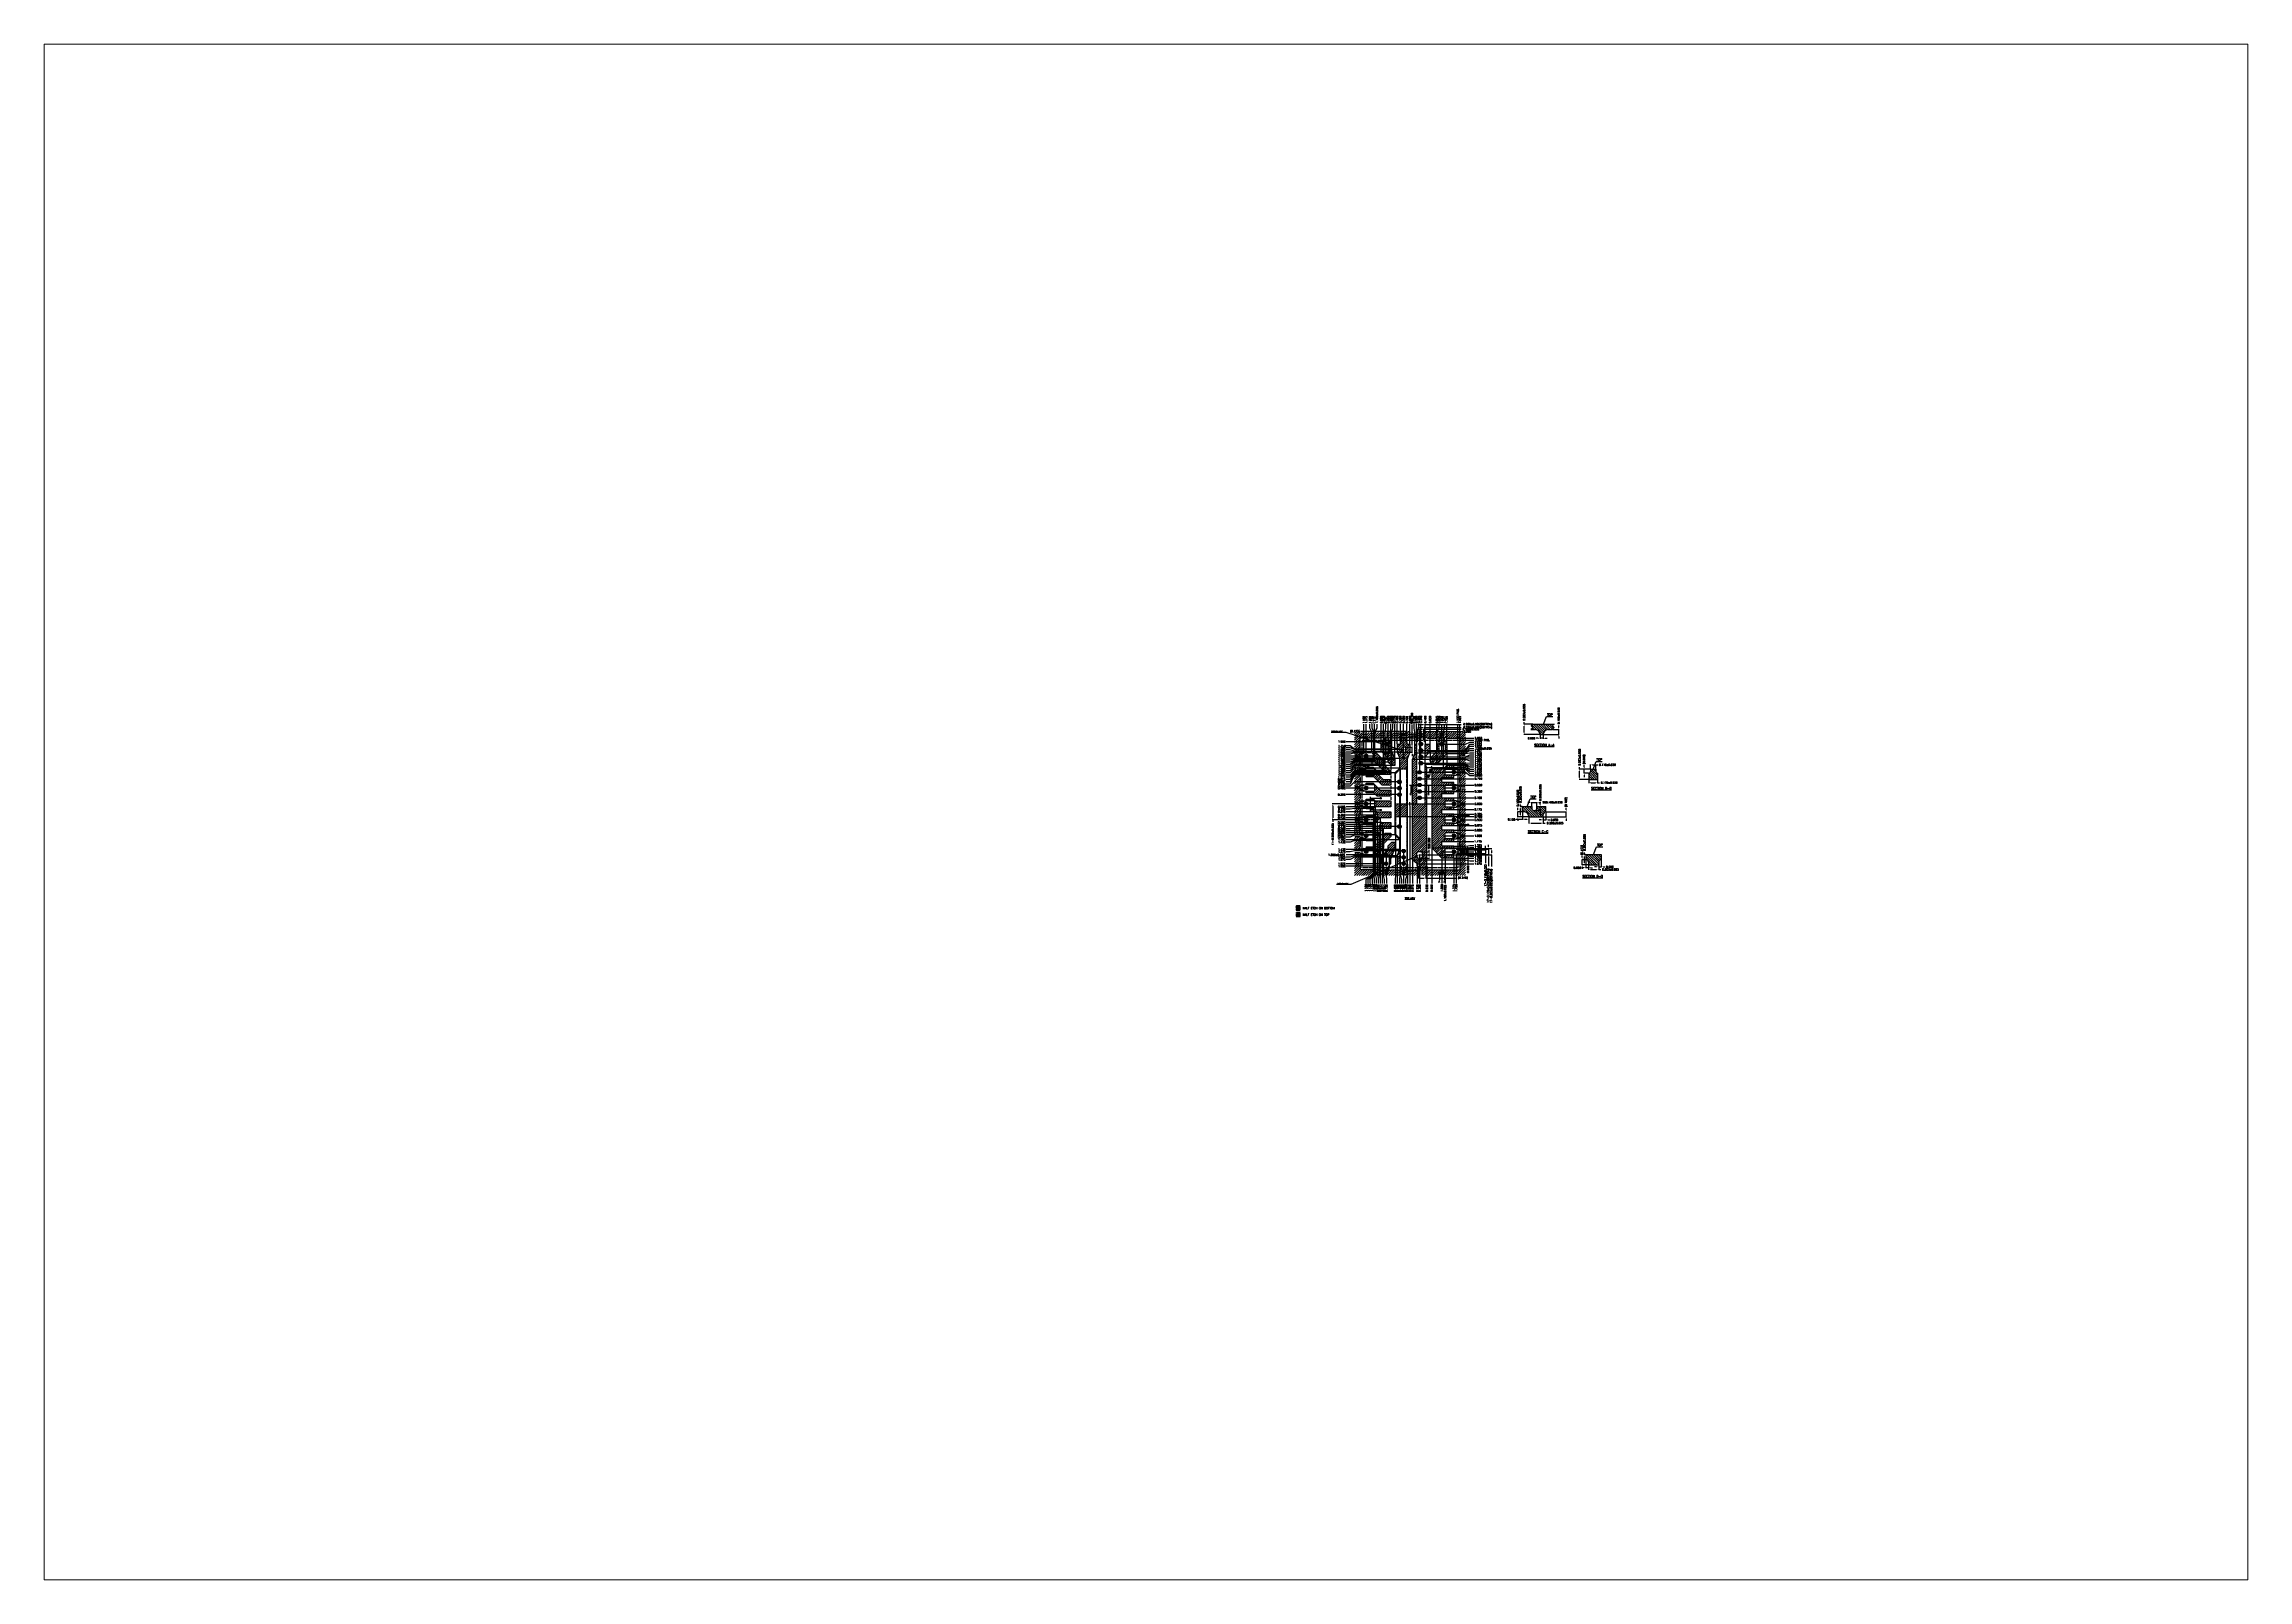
# Paper-space layout '布局5' of a CAD drawing. Header units: millimetres. Extents: x 29 to 258, y 20 to 180.
# The model-space entities are those that its viewports show. They can reach past a viewport. Long polylines and large blocks are cut down to what shows.
import ezdxf
from ezdxf.enums import TextEntityAlignment as Align

# ---------------------------------------------------------------- set-up
doc = ezdxf.new("R2010")
doc.units = ezdxf.units.MM
doc.header["$LTSCALE"] = 0.5
doc.header["$PDMODE"] = 98
for name, pattern in [('CENTER', [50.8, 31.75, -6.35, 6.35, -6.35]), ('HIDDEN', [0.375, 0.25, -0.125]), ('PHANTOM', [2.5, 1.25, -0.25, 0.25, -0.25, 0.25, -0.25])]:
    doc.linetypes.add(name, pattern=pattern)
for name, color, linetype in [('1', 7, 'HIDDEN'), ('1D', 4, 'Continuous'), ('BTM', 7, 'HIDDEN'), ('CEN', 2, 'CENTER'), ('DEF', 5, 'Continuous'), ('DIM', 3, 'Continuous'), ('HEB', 4, 'Continuous'), ('HET', 6, 'Continuous'), ('PKG', 1, 'PHANTOM')]:
    doc.layers.add(name, color=color, linetype=linetype)
doc.layers.add('AM_VIEWS', color=1, linetype='Continuous', lineweight=25, plot=False)
doc.styles.add('ADESK1', font='romans', dxfattribs={"bigfont": 'AllInOneBig.shx'})
doc.styles.add('Chinese', font='SimSun.ttf', dxfattribs={"height": 5})
doc.styles.add('SIMPLEX', font='simplex.shx', dxfattribs={"bigfont": 'AllInOneBig.shx'})
doc.dimstyles.new('Standard3', dxfattribs={"dimtxt": 0.08, "dimasz": 0.08, "dimexe": 0.027, "dimexo": 0.027, "dimgap": 0.027, "dimtad": 1, "dimdec": 3, "dimlfac": 2, "dimrnd": 0.0005, "dimzin": 1, "dimtxsty": 'SIMPLEX', "dimcen": 0.1905, "dimclrd": 256, "dimclre": 256, "dimclrt": 256, "dimazin": 3, "dimtp": 0.03, "dimtm": 0.03, "dimtfac": 0.8, "dimtdec": 3, "dimtmove": 0, "dimatfit": 3, "dimfxl": 0.05, "dimlwd": -1, "dimlwe": -1})
doc.dimstyles.new('Standard4', dxfattribs={"dimtxt": 0.075, "dimasz": 0.08, "dimexe": 0.015, "dimexo": 0.015, "dimgap": 0.027, "dimtad": 1, "dimdec": 3, "dimlfac": 0.8, "dimrnd": 0.0005, "dimzin": 1, "dimtxsty": 'SIMPLEX', "dimcen": 0.1905, "dimclrd": 256, "dimclre": 256, "dimclrt": 256, "dimazin": 3, "dimtp": 0.03, "dimtm": 0.03, "dimtfac": 0.8, "dimtdec": 3, "dimtmove": 0, "dimatfit": 3, "dimfxl": 0.05, "dimlwd": -1, "dimlwe": -1})

# ---------------------------------------------------------------- blocks, each defined once
blk = doc.blocks.new('*D122')
at = {"layer": 'Defpoints', "color": 0, "ltscale": 0.1, "transparency": 16777216}
for p in [(516.907, 78.971), (517.532, 78.971), (515.032, 76.471)]:
    blk.add_point(p, dxfattribs=at)
at = {"layer": 'DIM', "ltscale": 0.1, "transparency": 16777216}
blk.add_line((516.922, 78.971), (517.532, 78.971), dxfattribs=at)
at = {"layer": 'DIM', "color": 1, "ltscale": 0.1, "transparency": 16777216, "insert": (517.87, 78.971), "char_height": 0.075, "attachment_point": 5, "rotation": 360, "style": 'SIMPLEX'}
blk.add_mtext('\\A1;2.000 PKG.', dxfattribs=at)
blk = doc.blocks.new('*D123')
at = {"layer": 'Defpoints', "color": 0, "ltscale": 0.1, "transparency": 16777216}
for p in [(516.907, 79.596), (516.907, 78.971), (515.032, 76.471)]:
    blk.add_point(p, dxfattribs=at)
at = {"layer": 'DIM', "ltscale": 0.1, "transparency": 16777216}
blk.add_line((516.907, 78.986), (516.907, 79.596), dxfattribs=at)
at = {"layer": 'DIM', "color": 1, "ltscale": 0.1, "transparency": 16777216, "insert": (516.907, 79.927), "char_height": 0.075, "attachment_point": 5, "rotation": 90, "style": 'SIMPLEX'}
blk.add_mtext('\\A1;1.500 PKG.', dxfattribs=at)
blk = doc.blocks.new('*D124')
at = {"layer": 'Defpoints', "color": 0, "ltscale": 0.1, "transparency": 16777216}
for p in [(515.032, 76.471), (516.407, 74.471), (516.407, 73.346)]:
    blk.add_point(p, dxfattribs=at)
at = {"layer": 'DIM', "ltscale": 0.1, "transparency": 16777216}
blk.add_line((516.407, 74.456), (516.407, 73.346), dxfattribs=at)
at = {"layer": 'DIM', "ltscale": 0.1, "transparency": 16777216, "insert": (516.407, 72.977), "char_height": 0.075, "attachment_point": 5, "rotation": 90, "style": 'SIMPLEX'}
blk.add_mtext('\\A1;1.100%%P0.025', dxfattribs=at)
blk = doc.blocks.new('*D125')
at = {"layer": 'Defpoints', "color": 0, "ltscale": 0.1, "transparency": 16777216}
for p in [(515.632, 78.321), (517.532, 78.393), (515.032, 76.471)]:
    blk.add_point(p, dxfattribs=at)
at = {"layer": 'DIM', "ltscale": 0.1, "transparency": 16777216}
for p, q in [((515.647, 78.321), (517.212, 78.321)), ((517.212, 78.321), (517.372, 78.393)), ((517.372, 78.393), (517.532, 78.393))]:
    blk.add_line(p, q, dxfattribs=at)
at = {"layer": 'DIM', "ltscale": 0.1, "transparency": 16777216, "insert": (517.702, 78.393), "char_height": 0.075, "attachment_point": 5, "rotation": 360, "style": 'SIMPLEX'}
blk.add_mtext('\\A1;1.480', dxfattribs=at)
blk = doc.blocks.new('*D126')
at = {"layer": 'Defpoints', "color": 0, "ltscale": 0.1, "transparency": 16777216}
for p in [(515.632, 78.034), (517.532, 78.002), (515.032, 76.471)]:
    blk.add_point(p, dxfattribs=at)
at = {"layer": 'DIM', "ltscale": 0.1, "transparency": 16777216}
for p, q in [((515.647, 78.034), (517.212, 78.034)), ((517.212, 78.034), (517.372, 78.002)), ((517.372, 78.002), (517.532, 78.002))]:
    blk.add_line(p, q, dxfattribs=at)
at = {"layer": 'DIM', "ltscale": 0.1, "transparency": 16777216, "insert": (517.702, 78.002), "char_height": 0.075, "attachment_point": 5, "rotation": 360, "style": 'SIMPLEX'}
blk.add_mtext('\\A1;1.250', dxfattribs=at)
blk = doc.blocks.new('*D127')
at = {"layer": 'Defpoints', "color": 0, "ltscale": 0.1, "transparency": 16777216}
for p in [(516.094, 78.565), (517.532, 78.812), (515.032, 76.471)]:
    blk.add_point(p, dxfattribs=at)
at = {"layer": 'DIM', "ltscale": 0.1, "transparency": 16777216}
for p, q in [((516.109, 78.565), (517.212, 78.565)), ((517.212, 78.565), (517.372, 78.812)), ((517.372, 78.812), (517.532, 78.812))]:
    blk.add_line(p, q, dxfattribs=at)
at = {"layer": 'DIM', "ltscale": 0.1, "transparency": 16777216, "insert": (517.702, 78.812), "char_height": 0.075, "attachment_point": 5, "rotation": 360, "style": 'SIMPLEX'}
blk.add_mtext('\\A1;1.675', dxfattribs=at)
blk = doc.blocks.new('*D128')
at = {"layer": 'Defpoints', "color": 0, "ltscale": 0.1, "transparency": 16777216}
for p in [(517.532, 78.731), (515.819, 78.536), (515.032, 76.471)]:
    blk.add_point(p, dxfattribs=at)
at = {"layer": 'DIM', "ltscale": 0.1, "transparency": 16777216}
for p, q in [((517.212, 78.536), (517.372, 78.731)), ((517.372, 78.731), (517.532, 78.731)), ((515.834, 78.536), (517.212, 78.536))]:
    blk.add_line(p, q, dxfattribs=at)
at = {"layer": 'DIM', "ltscale": 0.1, "transparency": 16777216, "insert": (517.702, 78.731), "char_height": 0.075, "attachment_point": 5, "rotation": 360, "style": 'SIMPLEX'}
blk.add_mtext('\\A1;1.652', dxfattribs=at)
blk = doc.blocks.new('*D129')
at = {"layer": 'Defpoints', "color": 0, "ltscale": 0.1, "transparency": 16777216}
for p in [(517.532, 78.566), (515.219, 78.468), (515.032, 76.471)]:
    blk.add_point(p, dxfattribs=at)
at = {"layer": 'DIM', "ltscale": 0.1, "transparency": 16777216}
for p, q in [((517.212, 78.468), (517.372, 78.566)), ((517.372, 78.566), (517.532, 78.566)), ((515.234, 78.468), (517.212, 78.468))]:
    blk.add_line(p, q, dxfattribs=at)
at = {"layer": 'DIM', "ltscale": 0.1, "transparency": 16777216, "insert": (517.702, 78.566), "char_height": 0.075, "attachment_point": 5, "rotation": 360, "style": 'SIMPLEX'}
blk.add_mtext('\\A1;1.597', dxfattribs=at)
blk = doc.blocks.new('*D130')
at = {"layer": 'Defpoints', "color": 0, "ltscale": 0.1, "transparency": 16777216}
for p in [(515.488, 78.315), (517.532, 78.315), (515.032, 76.471)]:
    blk.add_point(p, dxfattribs=at)
at = {"layer": 'DIM', "ltscale": 0.1, "transparency": 16777216}
for p, q in [((515.503, 78.315), (517.212, 78.315)), ((517.212, 78.315), (517.372, 78.315)), ((517.372, 78.315), (517.532, 78.315))]:
    blk.add_line(p, q, dxfattribs=at)
at = {"layer": 'DIM', "ltscale": 0.1, "transparency": 16777216, "insert": (517.702, 78.315), "char_height": 0.075, "attachment_point": 5, "rotation": 360, "style": 'SIMPLEX'}
blk.add_mtext('\\A1;1.475', dxfattribs=at)
blk = doc.blocks.new('*D131')
at = {"layer": 'Defpoints', "color": 0, "ltscale": 0.1, "transparency": 16777216}
for p in [(515.819, 78.251), (517.532, 78.238), (515.032, 76.471)]:
    blk.add_point(p, dxfattribs=at)
at = {"layer": 'DIM', "ltscale": 0.1, "transparency": 16777216}
for p, q in [((515.834, 78.251), (517.212, 78.251)), ((517.212, 78.251), (517.372, 78.238)), ((517.372, 78.238), (517.532, 78.238))]:
    blk.add_line(p, q, dxfattribs=at)
at = {"layer": 'DIM', "ltscale": 0.1, "transparency": 16777216, "insert": (517.704, 78.238), "char_height": 0.075, "attachment_point": 5, "rotation": 360, "style": 'SIMPLEX'}
blk.add_mtext('\\A1;1.424', dxfattribs=at)
blk = doc.blocks.new('*D132')
at = {"layer": 'Defpoints', "color": 0, "ltscale": 0.1, "transparency": 16777216}
for p in [(515.032, 76.471), (515.094, 76.471), (517.532, 76.471)]:
    blk.add_point(p, dxfattribs=at)
at = {"layer": 'DIM', "ltscale": 0.1, "transparency": 16777216}
blk.add_line((515.109, 76.471), (517.532, 76.471), dxfattribs=at)
at = {"layer": 'DIM', "ltscale": 0.1, "transparency": 16777216, "insert": (517.709, 76.471), "char_height": 0.075, "attachment_point": 5, "rotation": 360, "style": 'SIMPLEX'}
blk.add_mtext('\\A1;0.000', dxfattribs=at)
blk = doc.blocks.new('*D133')
at = {"layer": 'Defpoints', "color": 0, "ltscale": 0.1, "transparency": 16777216}
for p in [(514.907, 75.971), (515.032, 76.471), (517.532, 75.971)]:
    blk.add_point(p, dxfattribs=at)
at = {"layer": 'DIM', "ltscale": 0.1, "transparency": 16777216}
blk.add_line((514.922, 75.971), (517.532, 75.971), dxfattribs=at)
at = {"layer": 'DIM', "ltscale": 0.1, "transparency": 16777216, "insert": (517.709, 75.971), "char_height": 0.075, "attachment_point": 5, "rotation": 360, "style": 'SIMPLEX'}
blk.add_mtext('\\A1;0.400', dxfattribs=at)
blk = doc.blocks.new('*D134')
at = {"layer": 'Defpoints', "color": 0, "ltscale": 0.1, "transparency": 16777216}
for p in [(515.032, 76.471), (516.751, 74.346), (517.532, 74.346)]:
    blk.add_point(p, dxfattribs=at)
at = {"layer": 'DIM', "ltscale": 0.1, "transparency": 16777216}
blk.add_line((516.766, 74.346), (517.532, 74.346), dxfattribs=at)
at = {"layer": 'DIM', "ltscale": 0.1, "transparency": 16777216, "insert": (517.702, 74.346), "char_height": 0.075, "attachment_point": 5, "rotation": 360, "style": 'SIMPLEX'}
blk.add_mtext('\\A1;1.700', dxfattribs=at)
blk = doc.blocks.new('*D135')
at = {"layer": 'Defpoints', "color": 0, "ltscale": 0.1, "transparency": 16777216}
for p in [(515.032, 76.471), (515.126, 74.284), (517.532, 74.241)]:
    blk.add_point(p, dxfattribs=at)
at = {"layer": 'DIM', "ltscale": 0.1, "transparency": 16777216}
for p, q in [((515.141, 74.284), (517.212, 74.284)), ((517.212, 74.284), (517.372, 74.241)), ((517.372, 74.241), (517.532, 74.241))]:
    blk.add_line(p, q, dxfattribs=at)
at = {"layer": 'DIM', "ltscale": 0.1, "transparency": 16777216, "insert": (517.702, 74.241), "char_height": 0.075, "attachment_point": 5, "rotation": 360, "style": 'SIMPLEX'}
blk.add_mtext('\\A1;1.750', dxfattribs=at)
blk = doc.blocks.new('*D136')
at = {"layer": 'Defpoints', "color": 0, "ltscale": 0.1, "transparency": 16777216}
for p in [(516.469, 78.815), (517.532, 78.891), (515.032, 76.471)]:
    blk.add_point(p, dxfattribs=at)
at = {"layer": 'DIM', "ltscale": 0.1, "transparency": 16777216}
for p, q in [((516.484, 78.815), (517.212, 78.815)), ((517.212, 78.815), (517.372, 78.891)), ((517.372, 78.891), (517.532, 78.891))]:
    blk.add_line(p, q, dxfattribs=at)
at = {"layer": 'DIM', "ltscale": 0.1, "transparency": 16777216, "insert": (517.702, 78.891), "char_height": 0.075, "attachment_point": 5, "rotation": 360, "style": 'SIMPLEX'}
blk.add_mtext('\\A1;1.875', dxfattribs=at)
blk = doc.blocks.new('*D137')
at = {"layer": 'Defpoints', "color": 0, "ltscale": 0.1, "transparency": 16777216}
for p in [(516.985, 79.05), (517.532, 79.05), (515.032, 76.471)]:
    blk.add_point(p, dxfattribs=at)
at = {"layer": 'DIM', "ltscale": 0.1, "transparency": 16777216}
blk.add_line((517, 79.05), (517.532, 79.05), dxfattribs=at)
at = {"layer": 'DIM', "ltscale": 0.1, "transparency": 16777216, "insert": (517.709, 79.05), "char_height": 0.075, "attachment_point": 5, "rotation": 360, "style": 'SIMPLEX'}
blk.add_mtext('\\A1;2.063', dxfattribs=at)
blk = doc.blocks.new('*D138')
at = {"layer": 'Defpoints', "color": 0, "ltscale": 0.1, "transparency": 16777216}
for p in [(516.985, 79.596), (516.985, 79.05), (515.032, 76.471)]:
    blk.add_point(p, dxfattribs=at)
at = {"layer": 'DIM', "ltscale": 0.1, "transparency": 16777216}
blk.add_line((516.985, 79.065), (516.985, 79.596), dxfattribs=at)
at = {"layer": 'DIM', "ltscale": 0.1, "transparency": 16777216, "insert": (516.985, 79.766), "char_height": 0.075, "attachment_point": 5, "rotation": 90, "style": 'SIMPLEX'}
blk.add_mtext('\\A1;1.563', dxfattribs=at)
blk = doc.blocks.new('*D139')
at = {"layer": 'Defpoints', "color": 0, "ltscale": 0.1, "transparency": 16777216}
for p in [(515.032, 76.471), (517.032, 75.846), (517.532, 75.846)]:
    blk.add_point(p, dxfattribs=at)
at = {"layer": 'DIM', "ltscale": 0.1, "transparency": 16777216}
blk.add_line((517.047, 75.846), (517.532, 75.846), dxfattribs=at)
at = {"layer": 'DIM', "ltscale": 0.1, "transparency": 16777216, "insert": (517.709, 75.846), "char_height": 0.075, "attachment_point": 5, "rotation": 360, "style": 'SIMPLEX'}
blk.add_mtext('\\A1;0.500', dxfattribs=at)
blk = doc.blocks.new('*D140')
at = {"layer": 'Defpoints', "color": 0, "ltscale": 0.1, "transparency": 16777216}
for p in [(515.032, 76.471), (517.032, 74.596), (517.532, 74.596)]:
    blk.add_point(p, dxfattribs=at)
at = {"layer": 'DIM', "ltscale": 0.1, "transparency": 16777216}
blk.add_line((517.047, 74.596), (517.532, 74.596), dxfattribs=at)
at = {"layer": 'DIM', "ltscale": 0.1, "transparency": 16777216, "insert": (517.702, 74.596), "char_height": 0.075, "attachment_point": 5, "rotation": 360, "style": 'SIMPLEX'}
blk.add_mtext('\\A1;1.500', dxfattribs=at)
blk = doc.blocks.new('*D141')
at = {"layer": 'Defpoints', "color": 0, "ltscale": 0.1, "transparency": 16777216}
for p in [(515.357, 73.971), (515.657, 73.971), (515.657, 73.566)]:
    blk.add_point(p, dxfattribs=at)
at = {"layer": 'DIM', "ltscale": 0.1, "transparency": 16777216}
for p, q in [((515.357, 73.956), (515.357, 73.551)), ((515.437, 73.566), (515.577, 73.566)), ((515.657, 73.956), (515.657, 73.551)), ((515.657, 73.566), (516.879, 73.566))]:
    blk.add_line(p, q, dxfattribs=at)
for points in [[(515.437, 73.579), (515.437, 73.552), (515.357, 73.566)], [(515.577, 73.579), (515.577, 73.552), (515.657, 73.566)]]:
    blk.add_solid(points, dxfattribs=at)
at = {"layer": 'DIM', "ltscale": 0.1, "transparency": 16777216, "insert": (517.104, 73.566), "char_height": 0.075, "attachment_point": 5, "rotation": 360, "style": 'SIMPLEX'}
blk.add_mtext('\\A1;(0.240)', dxfattribs=at)
blk = doc.blocks.new('*D142')
at = {"layer": 'Defpoints', "color": 0, "ltscale": 0.1, "transparency": 16777216}
for p in [(515.632, 79.58), (515.282, 78.909), (515.632, 78.909)]:
    blk.add_point(p, dxfattribs=at)
at = {"layer": 'DIM', "ltscale": 0.1, "transparency": 16777216}
for p, q in [((515.282, 78.924), (515.282, 79.595)), ((515.362, 79.58), (515.552, 79.58)), ((515.632, 78.924), (515.632, 79.595)), ((515.632, 79.58), (517.032, 79.58))]:
    blk.add_line(p, q, dxfattribs=at)
for points in [[(515.362, 79.593), (515.362, 79.567), (515.282, 79.58)], [(515.552, 79.593), (515.552, 79.567), (515.632, 79.58)]]:
    blk.add_solid(points, dxfattribs=at)
at = {"layer": 'DIM', "ltscale": 0.1, "transparency": 16777216, "insert": (517.687, 79.58), "char_height": 0.075, "attachment_point": 5, "rotation": 360, "style": 'SIMPLEX'}
blk.add_mtext('\\A1;0.280%%P0.025(BOTTOM)', dxfattribs=at)
blk = doc.blocks.new('*D143')
at = {"layer": 'Defpoints', "color": 0, "ltscale": 0.1, "transparency": 16777216}
for p in [(515.613, 79.46), (515.301, 79.05), (515.613, 79.05)]:
    blk.add_point(p, dxfattribs=at)
at = {"layer": 'DIM', "ltscale": 0.1, "transparency": 16777216}
for p, q in [((515.301, 79.065), (515.301, 79.475)), ((515.381, 79.46), (515.533, 79.46)), ((515.613, 79.065), (515.613, 79.475)), ((515.613, 79.46), (517.033, 79.46))]:
    blk.add_line(p, q, dxfattribs=at)
for points in [[(515.381, 79.473), (515.381, 79.447), (515.301, 79.46)], [(515.533, 79.473), (515.533, 79.447), (515.613, 79.46)]]:
    blk.add_solid(points, dxfattribs=at)
at = {"layer": 'DIM', "ltscale": 0.1, "transparency": 16777216, "insert": (517.688, 79.46), "char_height": 0.075, "attachment_point": 5, "rotation": 360, "style": 'SIMPLEX'}
blk.add_mtext('\\A1;0.250%%P0.030(BOTTOM)', dxfattribs=at)
blk = doc.blocks.new('*D144')
at = {"layer": 'Defpoints', "color": 0, "ltscale": 0.1, "transparency": 16777216}
for p in [(515.338, 78.971), (515.576, 79.394), (515.576, 78.971)]:
    blk.add_point(p, dxfattribs=at)
at = {"layer": 'DIM', "ltscale": 0.1, "transparency": 16777216}
for p, q in [((515.338, 78.986), (515.338, 79.409)), ((515.418, 79.394), (515.496, 79.394)), ((515.576, 78.986), (515.576, 79.409)), ((515.576, 79.394), (517.035, 79.394))]:
    blk.add_line(p, q, dxfattribs=at)
for points in [[(515.418, 79.407), (515.418, 79.38), (515.338, 79.394)], [(515.496, 79.407), (515.496, 79.38), (515.576, 79.394)]]:
    blk.add_solid(points, dxfattribs=at)
at = {"layer": 'DIM', "ltscale": 0.1, "transparency": 16777216, "insert": (517.412, 79.394), "char_height": 0.075, "attachment_point": 5, "rotation": 360, "style": 'SIMPLEX'}
blk.add_mtext('\\A1;0.190%%P0.030', dxfattribs=at)
blk = doc.blocks.new('*D145')
at = {"layer": 'Defpoints', "color": 0, "ltscale": 0.1, "transparency": 16777216}
for p in [(515.419, 79.275), (515.494, 79.306), (515.494, 79.275)]:
    blk.add_point(p, dxfattribs=at)
at = {"layer": 'DIM', "ltscale": 0.1, "transparency": 16777216}
for p, q in [((515.339, 79.306), (515.259, 79.306)), ((515.419, 79.29), (515.419, 79.321)), ((515.419, 79.306), (515.494, 79.306)), ((515.494, 79.29), (515.494, 79.321)), ((515.574, 79.306), (517.097, 79.306))]:
    blk.add_line(p, q, dxfattribs=at)
for points in [[(515.339, 79.32), (515.339, 79.293), (515.419, 79.306)], [(515.574, 79.32), (515.574, 79.293), (515.494, 79.306)]]:
    blk.add_solid(points, dxfattribs=at)
at = {"layer": 'DIM', "ltscale": 0.1, "transparency": 16777216, "insert": (517.274, 79.306), "char_height": 0.075, "attachment_point": 5, "rotation": 360, "style": 'SIMPLEX'}
blk.add_mtext('\\A1;0.060', dxfattribs=at)
blk = doc.blocks.new('*D146')
at = {"layer": 'Defpoints', "color": 0, "ltscale": 0.1, "transparency": 16777216}
for p in [(513.032, 76.471), (512.004, 75.846), (513.032, 75.846)]:
    blk.add_point(p, dxfattribs=at)
at = {"layer": 'DIM', "ltscale": 0.1, "transparency": 16777216}
for p, q in [((513.017, 76.471), (511.989, 76.471)), ((512.004, 76.391), (512.004, 75.926)), ((513.017, 75.846), (511.989, 75.846)), ((512.004, 75.846), (512.004, 75.766))]:
    blk.add_line(p, q, dxfattribs=at)
for points in [[(511.99, 76.391), (512.017, 76.391), (512.004, 76.471)], [(511.99, 75.926), (512.017, 75.926), (512.004, 75.846)]]:
    blk.add_solid(points, dxfattribs=at)
at = {"layer": 'DIM', "ltscale": 0.1, "transparency": 16777216, "insert": (512.004, 75.279), "char_height": 0.075, "attachment_point": 5, "rotation": 90, "style": 'SIMPLEX'}
blk.add_mtext('\\A1;11-0.500%%p0.025', dxfattribs=at)
blk = doc.blocks.new('*D147')
at = {"layer": 'Defpoints', "color": 0, "ltscale": 0.1, "transparency": 16777216}
for p in [(516.844, 74.721), (516.844, 74.471), (518.225, 74.721)]:
    blk.add_point(p, dxfattribs=at)
at = {"layer": 'DIM', "ltscale": 0.1, "transparency": 16777216}
for p, q in [((516.859, 74.721), (518.24, 74.721)), ((516.859, 74.471), (518.24, 74.471)), ((518.225, 74.641), (518.225, 74.551)), ((518.225, 74.471), (518.225, 74.018))]:
    blk.add_line(p, q, dxfattribs=at)
for points in [[(518.211, 74.641), (518.238, 74.641), (518.225, 74.721)], [(518.211, 74.551), (518.238, 74.551), (518.225, 74.471)]]:
    blk.add_solid(points, dxfattribs=at)
at = {"layer": 'DIM', "ltscale": 0.1, "transparency": 16777216, "insert": (518.225, 73.252), "char_height": 0.075, "attachment_point": 5, "rotation": 90, "style": 'SIMPLEX'}
blk.add_mtext('\\A1;17-0.200%%P0.025(BOTTOM)', dxfattribs=at)
blk = doc.blocks.new('*D148')
at = {"layer": 'Defpoints', "color": 0, "ltscale": 0.1, "transparency": 16777216}
for p in [(516.985, 74.703), (516.985, 74.49), (518.108, 74.703)]:
    blk.add_point(p, dxfattribs=at)
at = {"layer": 'DIM', "ltscale": 0.1, "transparency": 16777216}
for p, q in [((517, 74.703), (518.123, 74.703)), ((517, 74.49), (518.123, 74.49)), ((518.108, 74.783), (518.108, 74.863)), ((518.108, 74.703), (518.108, 74.49)), ((518.108, 74.41), (518.108, 74.03))]:
    blk.add_line(p, q, dxfattribs=at)
for points in [[(518.095, 74.783), (518.121, 74.783), (518.108, 74.703)], [(518.095, 74.41), (518.121, 74.41), (518.108, 74.49)]]:
    blk.add_solid(points, dxfattribs=at)
at = {"layer": 'DIM', "ltscale": 0.1, "transparency": 16777216, "insert": (518.108, 73.271), "char_height": 0.075, "attachment_point": 5, "rotation": 90, "style": 'SIMPLEX'}
blk.add_mtext('\\A1;17-0.170%%P0.030(BOTTOM)', dxfattribs=at)
blk = doc.blocks.new('*D149')
at = {"layer": 'Defpoints', "color": 0, "ltscale": 0.1, "transparency": 16777216}
for p in [(516.907, 74.665), (516.907, 74.528), (517.991, 74.665)]:
    blk.add_point(p, dxfattribs=at)
at = {"layer": 'DIM', "ltscale": 0.1, "transparency": 16777216}
for p, q in [((516.922, 74.665), (518.006, 74.665)), ((516.922, 74.528), (518.006, 74.528)), ((517.991, 74.745), (517.991, 74.825)), ((517.991, 74.665), (517.991, 74.528)), ((517.991, 74.448), (517.991, 74.151))]:
    blk.add_line(p, q, dxfattribs=at)
for points in [[(517.977, 74.745), (518.004, 74.745), (517.991, 74.665)], [(517.977, 74.448), (518.004, 74.448), (517.991, 74.528)]]:
    blk.add_solid(points, dxfattribs=at)
at = {"layer": 'DIM', "ltscale": 0.1, "transparency": 16777216, "insert": (517.991, 73.67), "char_height": 0.075, "attachment_point": 5, "rotation": 90, "style": 'SIMPLEX'}
blk.add_mtext('\\A1;17-0.110%%P0.030', dxfattribs=at)
blk = doc.blocks.new('*D150')
at = {"layer": 'Defpoints', "color": 0, "ltscale": 0.1, "transparency": 16777216}
for p in [(517.21, 74.634), (517.21, 74.559), (517.303, 74.559)]:
    blk.add_point(p, dxfattribs=at)
at = {"layer": 'DIM', "ltscale": 0.1, "transparency": 16777216}
for p, q in [((517.225, 74.634), (517.318, 74.634)), ((517.225, 74.559), (517.318, 74.559)), ((517.303, 74.714), (517.303, 74.794)), ((517.303, 74.634), (517.303, 74.559)), ((517.303, 74.479), (517.303, 74.086))]:
    blk.add_line(p, q, dxfattribs=at)
for points in [[(517.289, 74.714), (517.316, 74.714), (517.303, 74.634)], [(517.289, 74.479), (517.316, 74.479), (517.303, 74.559)]]:
    blk.add_solid(points, dxfattribs=at)
at = {"layer": 'DIM', "ltscale": 0.1, "transparency": 16777216, "insert": (517.303, 73.909), "char_height": 0.075, "attachment_point": 5, "rotation": 90, "style": 'SIMPLEX'}
blk.add_mtext('\\A1;0.060', dxfattribs=at)
blk = doc.blocks.new('*D151')
at = {"layer": 'Defpoints', "color": 0, "ltscale": 0.1, "transparency": 16777216}
for p in [(514.688, 79.309), (514.688, 78.971), (514.876, 78.971)]:
    blk.add_point(p, dxfattribs=at)
at = {"layer": 'DIM', "ltscale": 0.1, "transparency": 16777216}
for p, q in [((514.608, 79.309), (513.092, 79.309)), ((514.688, 78.986), (514.688, 79.324)), ((514.876, 79.309), (514.688, 79.309)), ((514.876, 78.986), (514.876, 79.324)), ((514.956, 79.309), (515.036, 79.309))]:
    blk.add_line(p, q, dxfattribs=at)
for points in [[(514.608, 79.323), (514.608, 79.296), (514.688, 79.309)], [(514.956, 79.323), (514.956, 79.296), (514.876, 79.309)]]:
    blk.add_solid(points, dxfattribs=at)
at = {"layer": 'DIM', "ltscale": 0.1, "transparency": 16777216, "insert": (512.874, 79.309), "char_height": 0.075, "attachment_point": 5, "rotation": 360, "style": 'SIMPLEX'}
blk.add_mtext('\\A1;(0.150)', dxfattribs=at)
blk = doc.blocks.new('*D164')
at = {"layer": 'Defpoints', "color": 0, "ltscale": 0.1, "transparency": 16777216}
for p in [(515.126, 78.224), (517.532, 78.159), (515.032, 76.471)]:
    blk.add_point(p, dxfattribs=at)
at = {"layer": 'DIM', "ltscale": 0.1, "transparency": 16777216}
for p, q in [((515.141, 78.224), (517.212, 78.224)), ((517.212, 78.224), (517.372, 78.159)), ((517.372, 78.159), (517.532, 78.159))]:
    blk.add_line(p, q, dxfattribs=at)
at = {"layer": 'DIM', "ltscale": 0.1, "transparency": 16777216, "insert": (517.702, 78.159), "char_height": 0.075, "attachment_point": 5, "rotation": 360, "style": 'SIMPLEX'}
blk.add_mtext('\\A1;1.402', dxfattribs=at)
blk = doc.blocks.new('*D165')
at = {"layer": 'Defpoints', "color": 0, "ltscale": 0.1, "transparency": 16777216}
for p in [(516.469, 78.44), (517.532, 78.477), (515.032, 76.471)]:
    blk.add_point(p, dxfattribs=at)
at = {"layer": 'DIM', "ltscale": 0.1, "transparency": 16777216}
for p, q in [((516.484, 78.44), (517.212, 78.44)), ((517.212, 78.44), (517.372, 78.477)), ((517.372, 78.477), (517.532, 78.477))]:
    blk.add_line(p, q, dxfattribs=at)
at = {"layer": 'DIM', "ltscale": 0.1, "transparency": 16777216, "insert": (517.702, 78.477), "char_height": 0.075, "attachment_point": 5, "rotation": 360, "style": 'SIMPLEX'}
blk.add_mtext('\\A1;1.575', dxfattribs=at)
blk = doc.blocks.new('*D166')
at = {"layer": 'Defpoints', "color": 0, "ltscale": 0.1, "transparency": 16777216}
for p in [(513.907, 79.596), (513.907, 78.815), (515.032, 76.471)]:
    blk.add_point(p, dxfattribs=at)
at = {"layer": 'DIM', "ltscale": 0.1, "transparency": 16777216}
blk.add_line((513.907, 78.83), (513.907, 79.596), dxfattribs=at)
at = {"layer": 'DIM', "ltscale": 0.1, "transparency": 16777216, "insert": (513.907, 79.773), "char_height": 0.075, "attachment_point": 5, "rotation": 90, "style": 'SIMPLEX'}
blk.add_mtext('\\A1;0.900', dxfattribs=at)
blk = doc.blocks.new('*D167')
at = {"layer": 'Defpoints', "color": 0, "ltscale": 0.1, "transparency": 16777216}
for p in [(516.282, 79.596), (516.282, 78.846), (515.032, 76.471)]:
    blk.add_point(p, dxfattribs=at)
at = {"layer": 'DIM', "ltscale": 0.1, "transparency": 16777216}
blk.add_line((516.282, 78.861), (516.282, 79.596), dxfattribs=at)
at = {"layer": 'DIM', "ltscale": 0.1, "transparency": 16777216, "insert": (516.282, 79.766), "char_height": 0.075, "attachment_point": 5, "rotation": 90, "style": 'SIMPLEX'}
blk.add_mtext('\\A1;1.000', dxfattribs=at)
blk = doc.blocks.new('*D168')
at = {"layer": 'Defpoints', "color": 0, "ltscale": 0.1, "transparency": 16777216}
for p in [(516.469, 79.596), (516.469, 78.815), (515.032, 76.471)]:
    blk.add_point(p, dxfattribs=at)
at = {"layer": 'DIM', "ltscale": 0.1, "transparency": 16777216}
blk.add_line((516.469, 78.83), (516.469, 79.596), dxfattribs=at)
at = {"layer": 'DIM', "ltscale": 0.1, "transparency": 16777216, "insert": (516.469, 79.759), "char_height": 0.075, "attachment_point": 5, "rotation": 90, "style": 'SIMPLEX'}
blk.add_mtext('\\A1;1.150', dxfattribs=at)
blk = doc.blocks.new('*D152')
at = {"layer": 'Defpoints', "color": 0, "ltscale": 0.1, "transparency": 16777216}
for p in [(515.032, 76.471), (516.751, 74.346), (516.751, 73.346)]:
    blk.add_point(p, dxfattribs=at)
at = {"layer": 'DIM', "ltscale": 0.1, "transparency": 16777216}
blk.add_line((516.751, 74.331), (516.751, 73.346), dxfattribs=at)
at = {"layer": 'DIM', "ltscale": 0.1, "transparency": 16777216, "insert": (516.751, 73.177), "char_height": 0.075, "attachment_point": 5, "rotation": 90, "style": 'SIMPLEX'}
blk.add_mtext('\\A1;1.375', dxfattribs=at)
blk = doc.blocks.new('*D169')
at = {"layer": 'Defpoints', "color": 0, "ltscale": 0.1, "transparency": 16777216}
for p in [(516.383, 79.596), (516.34, 77.828), (515.032, 76.471)]:
    blk.add_point(p, dxfattribs=at)
at = {"layer": 'DIM', "ltscale": 0.1, "transparency": 16777216}
for p, q in [((516.34, 79.276), (516.383, 79.436)), ((516.383, 79.436), (516.383, 79.596)), ((516.34, 77.843), (516.34, 79.276))]:
    blk.add_line(p, q, dxfattribs=at)
at = {"layer": 'DIM', "ltscale": 0.1, "transparency": 16777216, "insert": (516.383, 79.766), "char_height": 0.075, "attachment_point": 5, "rotation": 90, "style": 'SIMPLEX'}
blk.add_mtext('\\A1;1.047', dxfattribs=at)
blk = doc.blocks.new('*D170')
at = {"layer": 'Defpoints', "color": 0, "ltscale": 0.1, "transparency": 16777216}
for p in [(516.178, 79.596), (516.094, 78.815), (515.032, 76.471)]:
    blk.add_point(p, dxfattribs=at)
at = {"layer": 'DIM', "ltscale": 0.1, "transparency": 16777216}
for p, q in [((516.094, 79.276), (516.178, 79.436)), ((516.178, 79.436), (516.178, 79.596)), ((516.094, 78.83), (516.094, 79.276))]:
    blk.add_line(p, q, dxfattribs=at)
at = {"layer": 'DIM', "ltscale": 0.1, "transparency": 16777216, "insert": (516.178, 79.773), "char_height": 0.075, "attachment_point": 5, "rotation": 90, "style": 'SIMPLEX'}
blk.add_mtext('\\A1;0.850', dxfattribs=at)
blk = doc.blocks.new('*D171')
at = {"layer": 'Defpoints', "color": 0, "ltscale": 0.1, "transparency": 16777216}
for p in [(516.088, 79.596), (516.088, 78.015), (515.032, 76.471)]:
    blk.add_point(p, dxfattribs=at)
at = {"layer": 'DIM', "ltscale": 0.1, "transparency": 16777216}
blk.add_line((516.088, 78.03), (516.088, 79.596), dxfattribs=at)
at = {"layer": 'DIM', "ltscale": 0.1, "transparency": 16777216, "insert": (516.088, 79.773), "char_height": 0.075, "attachment_point": 5, "rotation": 90, "style": 'SIMPLEX'}
blk.add_mtext('\\A1;0.845', dxfattribs=at)
blk = doc.blocks.new('*D153')
at = {"layer": 'Defpoints', "color": 0, "ltscale": 0.1, "transparency": 16777216}
for p in [(515.032, 76.471), (516.282, 74.346), (516.282, 73.346)]:
    blk.add_point(p, dxfattribs=at)
at = {"layer": 'DIM', "ltscale": 0.1, "transparency": 16777216}
blk.add_line((516.282, 74.331), (516.282, 73.346), dxfattribs=at)
at = {"layer": 'DIM', "ltscale": 0.1, "transparency": 16777216, "insert": (516.282, 73.177), "char_height": 0.075, "attachment_point": 5, "rotation": 90, "style": 'SIMPLEX'}
blk.add_mtext('\\A1;1.000', dxfattribs=at)
blk = doc.blocks.new('*D172')
at = {"layer": 'Defpoints', "color": 0, "ltscale": 0.1, "transparency": 16777216}
for p in [(515.032, 76.471), (515.882, 74.746), (515.882, 73.346)]:
    blk.add_point(p, dxfattribs=at)
at = {"layer": 'DIM', "ltscale": 0.1, "transparency": 16777216}
blk.add_line((515.882, 74.731), (515.882, 73.346), dxfattribs=at)
at = {"layer": 'DIM', "ltscale": 0.1, "transparency": 16777216, "insert": (515.882, 73.169), "char_height": 0.075, "attachment_point": 5, "rotation": 90, "style": 'SIMPLEX'}
blk.add_mtext('\\A1;0.680', dxfattribs=at)
blk = doc.blocks.new('*D173')
at = {"layer": 'Defpoints', "color": 0, "ltscale": 0.1, "transparency": 16777216}
for p in [(515.032, 76.471), (515.694, 74.05), (515.694, 73.346)]:
    blk.add_point(p, dxfattribs=at)
at = {"layer": 'DIM', "ltscale": 0.1, "transparency": 16777216}
blk.add_line((515.694, 74.035), (515.694, 73.346), dxfattribs=at)
at = {"layer": 'DIM', "ltscale": 0.1, "transparency": 16777216, "insert": (515.694, 73.169), "char_height": 0.075, "attachment_point": 5, "rotation": 90, "style": 'SIMPLEX'}
blk.add_mtext('\\A1;0.530', dxfattribs=at)
blk = doc.blocks.new('*D174')
at = {"layer": 'Defpoints', "color": 0, "ltscale": 0.1, "transparency": 16777216}
for p in [(515.819, 79.596), (515.819, 78.815), (515.032, 76.471)]:
    blk.add_point(p, dxfattribs=at)
at = {"layer": 'DIM', "ltscale": 0.1, "transparency": 16777216}
blk.add_line((515.819, 78.83), (515.819, 79.596), dxfattribs=at)
at = {"layer": 'DIM', "ltscale": 0.1, "transparency": 16777216, "insert": (515.819, 79.773), "char_height": 0.075, "attachment_point": 5, "rotation": 90, "style": 'SIMPLEX'}
blk.add_mtext('\\A1;0.630', dxfattribs=at)
blk = doc.blocks.new('*D154')
at = {"layer": 'Defpoints', "color": 0, "ltscale": 0.1, "transparency": 16777216}
for p in [(516.088, 78.015), (517.532, 77.922), (515.032, 76.471)]:
    blk.add_point(p, dxfattribs=at)
at = {"layer": 'DIM', "ltscale": 0.1, "transparency": 16777216}
for p, q in [((516.103, 78.015), (517.212, 78.015)), ((517.212, 78.015), (517.372, 77.922)), ((517.372, 77.922), (517.532, 77.922))]:
    blk.add_line(p, q, dxfattribs=at)
at = {"layer": 'DIM', "ltscale": 0.1, "transparency": 16777216, "insert": (517.702, 77.922), "char_height": 0.075, "attachment_point": 5, "rotation": 360, "style": 'SIMPLEX'}
blk.add_mtext('\\A1;1.235', dxfattribs=at)
blk = doc.blocks.new('*D175')
at = {"layer": 'Defpoints', "color": 0, "ltscale": 0.1, "transparency": 16777216}
for p in [(516.751, 77.971), (517.532, 77.833), (515.032, 76.471)]:
    blk.add_point(p, dxfattribs=at)
at = {"layer": 'DIM', "ltscale": 0.1, "transparency": 16777216}
for p, q in [((516.766, 77.971), (517.212, 77.971)), ((517.212, 77.971), (517.372, 77.833)), ((517.372, 77.833), (517.532, 77.833))]:
    blk.add_line(p, q, dxfattribs=at)
at = {"layer": 'DIM', "ltscale": 0.1, "transparency": 16777216, "insert": (517.702, 77.833), "char_height": 0.075, "attachment_point": 5, "rotation": 360, "style": 'SIMPLEX'}
blk.add_mtext('\\A1;1.200', dxfattribs=at)
blk = doc.blocks.new('*D176')
at = {"layer": 'Defpoints', "color": 0, "ltscale": 0.1, "transparency": 16777216}
for p in [(515.694, 77.902), (517.532, 77.751), (515.032, 76.471)]:
    blk.add_point(p, dxfattribs=at)
at = {"layer": 'DIM', "ltscale": 0.1, "transparency": 16777216}
for p, q in [((515.709, 77.902), (517.212, 77.902)), ((517.212, 77.902), (517.372, 77.751)), ((517.372, 77.751), (517.532, 77.751))]:
    blk.add_line(p, q, dxfattribs=at)
at = {"layer": 'DIM', "ltscale": 0.1, "transparency": 16777216, "insert": (517.695, 77.751), "char_height": 0.075, "attachment_point": 5, "rotation": 360, "style": 'SIMPLEX'}
blk.add_mtext('\\A1;1.145', dxfattribs=at)
blk = doc.blocks.new('*D177')
at = {"layer": 'Defpoints', "color": 0, "ltscale": 0.1, "transparency": 16777216}
for p in [(516.34, 77.828), (517.532, 77.663), (515.032, 76.471)]:
    blk.add_point(p, dxfattribs=at)
at = {"layer": 'DIM', "ltscale": 0.1, "transparency": 16777216}
for p, q in [((516.355, 77.828), (517.212, 77.828)), ((517.212, 77.828), (517.372, 77.663)), ((517.372, 77.663), (517.532, 77.663))]:
    blk.add_line(p, q, dxfattribs=at)
at = {"layer": 'DIM', "ltscale": 0.1, "transparency": 16777216, "insert": (517.702, 77.663), "char_height": 0.075, "attachment_point": 5, "rotation": 360, "style": 'SIMPLEX'}
blk.add_mtext('\\A1;1.085', dxfattribs=at)
blk = doc.blocks.new('*D178')
at = {"layer": 'Defpoints', "color": 0, "ltscale": 0.1, "transparency": 16777216}
for p in [(515.444, 77.709), (517.532, 77.585), (515.032, 76.471)]:
    blk.add_point(p, dxfattribs=at)
at = {"layer": 'DIM', "ltscale": 0.1, "transparency": 16777216}
for p, q in [((515.459, 77.709), (517.212, 77.709)), ((517.212, 77.709), (517.372, 77.585)), ((517.372, 77.585), (517.532, 77.585))]:
    blk.add_line(p, q, dxfattribs=at)
at = {"layer": 'DIM', "ltscale": 0.1, "transparency": 16777216, "insert": (517.709, 77.585), "char_height": 0.075, "attachment_point": 5, "rotation": 360, "style": 'SIMPLEX'}
blk.add_mtext('\\A1;0.990', dxfattribs=at)
blk = doc.blocks.new('*D179')
at = {"layer": 'Defpoints', "color": 0, "ltscale": 0.1, "transparency": 16777216}
for p in [(515.444, 77.459), (517.532, 77.459), (515.032, 76.471)]:
    blk.add_point(p, dxfattribs=at)
at = {"layer": 'DIM', "ltscale": 0.1, "transparency": 16777216}
blk.add_line((515.459, 77.459), (517.532, 77.459), dxfattribs=at)
at = {"layer": 'DIM', "ltscale": 0.1, "transparency": 16777216, "insert": (517.709, 77.459), "char_height": 0.075, "attachment_point": 5, "rotation": 360, "style": 'SIMPLEX'}
blk.add_mtext('\\A1;0.790', dxfattribs=at)
blk = doc.blocks.new('*D180')
at = {"layer": 'Defpoints', "color": 0, "ltscale": 0.1, "transparency": 16777216}
for p in [(515.032, 76.471), (515.882, 74.746), (517.532, 74.763)]:
    blk.add_point(p, dxfattribs=at)
at = {"layer": 'DIM', "ltscale": 0.1, "transparency": 16777216}
for p, q in [((515.897, 74.746), (517.212, 74.746)), ((517.212, 74.746), (517.372, 74.763)), ((517.372, 74.763), (517.532, 74.763))]:
    blk.add_line(p, q, dxfattribs=at)
at = {"layer": 'DIM', "ltscale": 0.1, "transparency": 16777216, "insert": (517.702, 74.763), "char_height": 0.075, "attachment_point": 5, "rotation": 360, "style": 'SIMPLEX'}
blk.add_mtext('\\A1;1.380', dxfattribs=at)
blk = doc.blocks.new('*D181')
at = {"layer": 'Defpoints', "color": 0, "ltscale": 0.1, "transparency": 16777216}
for p in [(515.032, 76.471), (516.751, 74.815), (517.532, 74.844)]:
    blk.add_point(p, dxfattribs=at)
at = {"layer": 'DIM', "ltscale": 0.1, "transparency": 16777216}
for p, q in [((516.766, 74.815), (517.212, 74.815)), ((517.212, 74.815), (517.372, 74.844)), ((517.372, 74.844), (517.532, 74.844))]:
    blk.add_line(p, q, dxfattribs=at)
at = {"layer": 'DIM', "ltscale": 0.1, "transparency": 16777216, "insert": (517.702, 74.844), "char_height": 0.075, "attachment_point": 5, "rotation": 360, "style": 'SIMPLEX'}
blk.add_mtext('\\A1;1.325', dxfattribs=at)
blk = doc.blocks.new('*D182')
at = {"layer": 'Defpoints', "color": 0, "ltscale": 0.1, "transparency": 16777216}
for p in [(515.032, 76.471), (516.751, 75.003), (517.532, 75.003)]:
    blk.add_point(p, dxfattribs=at)
at = {"layer": 'DIM', "ltscale": 0.1, "transparency": 16777216}
blk.add_line((516.766, 75.003), (517.532, 75.003), dxfattribs=at)
at = {"layer": 'DIM', "ltscale": 0.1, "transparency": 16777216, "insert": (517.695, 75.003), "char_height": 0.075, "attachment_point": 5, "rotation": 360, "style": 'SIMPLEX'}
blk.add_mtext('\\A1;1.175', dxfattribs=at)
blk = doc.blocks.new('*D183')
at = {"layer": 'Defpoints', "color": 0, "ltscale": 0.1, "transparency": 16777216}
for p in [(515.032, 76.471), (517.032, 75.221), (517.532, 75.221)]:
    blk.add_point(p, dxfattribs=at)
at = {"layer": 'DIM', "ltscale": 0.1, "transparency": 16777216}
blk.add_line((517.047, 75.221), (517.532, 75.221), dxfattribs=at)
at = {"layer": 'DIM', "ltscale": 0.1, "transparency": 16777216, "insert": (517.702, 75.221), "char_height": 0.075, "attachment_point": 5, "rotation": 360, "style": 'SIMPLEX'}
blk.add_mtext('\\A1;1.000', dxfattribs=at)
blk = doc.blocks.new('*D184')
at = {"layer": 'Defpoints', "color": 0, "ltscale": 0.1, "transparency": 16777216}
for p in [(515.032, 76.471), (515.438, 74.471), (517.532, 74.428)]:
    blk.add_point(p, dxfattribs=at)
at = {"layer": 'DIM', "ltscale": 0.1, "transparency": 16777216}
for p, q in [((515.453, 74.471), (517.212, 74.471)), ((517.212, 74.471), (517.372, 74.428)), ((517.372, 74.428), (517.532, 74.428))]:
    blk.add_line(p, q, dxfattribs=at)
at = {"layer": 'DIM', "ltscale": 0.1, "transparency": 16777216, "insert": (517.702, 74.428), "char_height": 0.075, "attachment_point": 5, "rotation": 360, "style": 'SIMPLEX'}
blk.add_mtext('\\A1;1.600', dxfattribs=at)
blk = doc.blocks.new('*D185')
at = {"layer": 'Defpoints', "color": 0, "ltscale": 0.1, "transparency": 16777216}
for p in [(515.032, 76.471), (515.319, 74.128), (517.532, 74.128)]:
    blk.add_point(p, dxfattribs=at)
at = {"layer": 'DIM', "ltscale": 0.1, "transparency": 16777216}
blk.add_line((515.334, 74.128), (517.532, 74.128), dxfattribs=at)
at = {"layer": 'DIM', "ltscale": 0.1, "transparency": 16777216, "insert": (517.702, 74.128), "char_height": 0.075, "attachment_point": 5, "rotation": 360, "style": 'SIMPLEX'}
blk.add_mtext('\\A1;1.875', dxfattribs=at)
blk = doc.blocks.new('*D186')
at = {"layer": 'Defpoints', "color": 0, "ltscale": 0.1, "transparency": 16777216}
for p in [(515.032, 76.471), (515.319, 74.05), (515.319, 73.346)]:
    blk.add_point(p, dxfattribs=at)
at = {"layer": 'DIM', "ltscale": 0.1, "transparency": 16777216}
blk.add_line((515.319, 74.035), (515.319, 73.346), dxfattribs=at)
at = {"layer": 'DIM', "ltscale": 0.1, "transparency": 16777216, "insert": (515.319, 73.169), "char_height": 0.075, "attachment_point": 5, "rotation": 90, "style": 'SIMPLEX'}
blk.add_mtext('\\A1;0.230', dxfattribs=at)
blk = doc.blocks.new('*D187')
at = {"layer": 'Defpoints', "color": 0, "ltscale": 0.1, "transparency": 16777216}
for p in [(515.032, 76.471), (515.407, 74.44), (515.407, 73.346)]:
    blk.add_point(p, dxfattribs=at)
at = {"layer": 'DIM', "ltscale": 0.1, "transparency": 16777216}
blk.add_line((515.407, 74.425), (515.407, 73.346), dxfattribs=at)
at = {"layer": 'DIM', "ltscale": 0.1, "transparency": 16777216, "insert": (515.407, 73.169), "char_height": 0.075, "attachment_point": 5, "rotation": 90, "style": 'SIMPLEX'}
blk.add_mtext('\\A1;0.300', dxfattribs=at)
blk = doc.blocks.new('*D188')
at = {"layer": 'Defpoints', "color": 0, "ltscale": 0.1, "transparency": 16777216}
for p in [(515.377, 79.596), (515.413, 77.74), (515.032, 76.471)]:
    blk.add_point(p, dxfattribs=at)
at = {"layer": 'DIM', "ltscale": 0.1, "transparency": 16777216}
for p, q in [((515.377, 79.436), (515.377, 79.596)), ((515.413, 79.276), (515.377, 79.436)), ((515.413, 77.755), (515.413, 79.276))]:
    blk.add_line(p, q, dxfattribs=at)
at = {"layer": 'DIM', "ltscale": 0.1, "transparency": 16777216, "insert": (515.377, 79.773), "char_height": 0.075, "attachment_point": 5, "rotation": 90, "style": 'SIMPLEX'}
blk.add_mtext('\\A1;0.305', dxfattribs=at)
blk = doc.blocks.new('*D189')
at = {"layer": 'Defpoints', "color": 0, "ltscale": 0.1, "transparency": 16777216}
for p in [(515.632, 79.596), (515.632, 78.909), (515.032, 76.471)]:
    blk.add_point(p, dxfattribs=at)
at = {"layer": 'DIM', "ltscale": 0.1, "transparency": 16777216}
blk.add_line((515.632, 78.924), (515.632, 79.596), dxfattribs=at)
at = {"layer": 'DIM', "ltscale": 0.1, "transparency": 16777216, "insert": (515.632, 79.773), "char_height": 0.075, "attachment_point": 5, "rotation": 90, "style": 'SIMPLEX'}
blk.add_mtext('\\A1;0.480', dxfattribs=at)
blk = doc.blocks.new('*D155')
at = {"layer": 'Defpoints', "color": 0, "ltscale": 0.1, "transparency": 16777216}
for p in [(515.282, 79.596), (515.282, 78.909), (515.032, 76.471)]:
    blk.add_point(p, dxfattribs=at)
at = {"layer": 'DIM', "ltscale": 0.1, "transparency": 16777216}
blk.add_line((515.282, 78.924), (515.282, 79.596), dxfattribs=at)
at = {"layer": 'DIM', "ltscale": 0.1, "transparency": 16777216, "insert": (515.282, 79.773), "char_height": 0.075, "attachment_point": 5, "rotation": 90, "style": 'SIMPLEX'}
blk.add_mtext('\\A1;0.200', dxfattribs=at)
blk = doc.blocks.new('*D190')
at = {"layer": 'Defpoints', "color": 0, "ltscale": 0.1, "transparency": 16777216}
for p in [(515.193, 79.596), (515.219, 78.815), (515.032, 76.471)]:
    blk.add_point(p, dxfattribs=at)
at = {"layer": 'DIM', "ltscale": 0.1, "transparency": 16777216}
for p, q in [((515.193, 79.436), (515.193, 79.596)), ((515.219, 79.276), (515.193, 79.436)), ((515.219, 78.83), (515.219, 79.276))]:
    blk.add_line(p, q, dxfattribs=at)
at = {"layer": 'DIM', "ltscale": 0.1, "transparency": 16777216, "insert": (515.193, 79.766), "char_height": 0.075, "attachment_point": 5, "rotation": 90, "style": 'SIMPLEX'}
blk.add_mtext('\\A1;0.150', dxfattribs=at)
blk = doc.blocks.new('*D191')
at = {"layer": 'Defpoints', "color": 0, "ltscale": 0.1, "transparency": 16777216}
for p in [(515.032, 76.471), (515.126, 74.284), (515.126, 73.346)]:
    blk.add_point(p, dxfattribs=at)
at = {"layer": 'DIM', "ltscale": 0.1, "transparency": 16777216}
blk.add_line((515.126, 74.269), (515.126, 73.346), dxfattribs=at)
at = {"layer": 'DIM', "ltscale": 0.1, "transparency": 16777216, "insert": (515.126, 73.169), "char_height": 0.075, "attachment_point": 5, "rotation": 90, "style": 'SIMPLEX'}
blk.add_mtext('\\A1;0.075', dxfattribs=at)
blk = doc.blocks.new('*D192')
at = {"layer": 'Defpoints', "color": 0, "ltscale": 0.1, "transparency": 16777216}
for p in [(515.032, 76.471), (515.032, 76.409), (515.032, 73.346)]:
    blk.add_point(p, dxfattribs=at)
at = {"layer": 'DIM', "ltscale": 0.1, "transparency": 16777216}
blk.add_line((515.032, 76.394), (515.032, 73.346), dxfattribs=at)
at = {"layer": 'DIM', "ltscale": 0.1, "transparency": 16777216, "insert": (515.032, 73.169), "char_height": 0.075, "attachment_point": 5, "rotation": 90, "style": 'SIMPLEX'}
blk.add_mtext('\\A1;0.000', dxfattribs=at)
blk = doc.blocks.new('*D193')
at = {"layer": 'Defpoints', "color": 0, "ltscale": 0.1, "transparency": 16777216}
for p in [(515.032, 79.596), (515.032, 78.815), (515.032, 76.471)]:
    blk.add_point(p, dxfattribs=at)
at = {"layer": 'DIM', "ltscale": 0.1, "transparency": 16777216}
blk.add_line((515.032, 78.83), (515.032, 79.596), dxfattribs=at)
at = {"layer": 'DIM', "ltscale": 0.1, "transparency": 16777216, "insert": (515.032, 79.773), "char_height": 0.075, "attachment_point": 5, "rotation": 90, "style": 'SIMPLEX'}
blk.add_mtext('\\A1;0.000', dxfattribs=at)
blk = doc.blocks.new('*D194')
at = {"layer": 'Defpoints', "color": 0, "ltscale": 0.1, "transparency": 16777216}
for p in [(514.907, 79.596), (514.907, 78.893), (515.032, 76.471)]:
    blk.add_point(p, dxfattribs=at)
at = {"layer": 'DIM', "ltscale": 0.1, "transparency": 16777216}
blk.add_line((514.907, 78.908), (514.907, 79.596), dxfattribs=at)
at = {"layer": 'DIM', "ltscale": 0.1, "transparency": 16777216, "insert": (514.907, 79.766), "char_height": 0.075, "attachment_point": 5, "rotation": 90, "style": 'SIMPLEX'}
blk.add_mtext('\\A1;0.100', dxfattribs=at)
blk = doc.blocks.new('*D195')
at = {"layer": 'Defpoints', "color": 0, "ltscale": 0.1, "transparency": 16777216}
for p in [(514.782, 79.596), (514.782, 79.121), (515.032, 76.471)]:
    blk.add_point(p, dxfattribs=at)
at = {"layer": 'DIM', "ltscale": 0.1, "transparency": 16777216}
blk.add_line((514.782, 79.136), (514.782, 79.596), dxfattribs=at)
at = {"layer": 'DIM', "ltscale": 0.1, "transparency": 16777216, "insert": (514.782, 79.773), "char_height": 0.075, "attachment_point": 5, "rotation": 90, "style": 'SIMPLEX'}
blk.add_mtext('\\A1;0.200', dxfattribs=at)
blk = doc.blocks.new('*D196')
at = {"layer": 'Defpoints', "color": 0, "ltscale": 0.1, "transparency": 16777216}
for p in [(514.657, 79.596), (514.657, 78.893), (515.032, 76.471)]:
    blk.add_point(p, dxfattribs=at)
at = {"layer": 'DIM', "ltscale": 0.1, "transparency": 16777216}
blk.add_line((514.657, 78.908), (514.657, 79.596), dxfattribs=at)
at = {"layer": 'DIM', "ltscale": 0.1, "transparency": 16777216, "insert": (514.657, 79.773), "char_height": 0.075, "attachment_point": 5, "rotation": 90, "style": 'SIMPLEX'}
blk.add_mtext('\\A1;0.300', dxfattribs=at)
blk = doc.blocks.new('*D197')
at = {"layer": 'Defpoints', "color": 0, "ltscale": 0.1, "transparency": 16777216}
for p in [(512.532, 78.663), (514.751, 78.596), (515.032, 76.471)]:
    blk.add_point(p, dxfattribs=at)
at = {"layer": 'DIM', "ltscale": 0.1, "transparency": 16777216}
for p, q in [((512.692, 78.663), (512.532, 78.663)), ((512.852, 78.596), (512.692, 78.663)), ((514.736, 78.596), (512.852, 78.596))]:
    blk.add_line(p, q, dxfattribs=at)
at = {"layer": 'DIM', "ltscale": 0.1, "transparency": 16777216, "insert": (512.362, 78.663), "char_height": 0.075, "attachment_point": 5, "rotation": 360, "style": 'SIMPLEX'}
blk.add_mtext('\\A1;1.700', dxfattribs=at)
blk = doc.blocks.new('*D198')
at = {"layer": 'Defpoints', "color": 0, "ltscale": 0.1, "transparency": 16777216}
for p in [(512.532, 78.909), (513.969, 78.909), (515.032, 76.471)]:
    blk.add_point(p, dxfattribs=at)
at = {"layer": 'DIM', "ltscale": 0.1, "transparency": 16777216}
blk.add_line((513.954, 78.909), (512.532, 78.909), dxfattribs=at)
at = {"layer": 'DIM', "ltscale": 0.1, "transparency": 16777216, "insert": (512.362, 78.909), "char_height": 0.075, "attachment_point": 5, "rotation": 360, "style": 'SIMPLEX'}
blk.add_mtext('\\A1;1.950', dxfattribs=at)
blk = doc.blocks.new('*D156')
at = {"layer": 'Defpoints', "color": 0, "ltscale": 0.1, "transparency": 16777216}
for p in [(512.532, 78.74), (514.282, 78.618), (515.032, 76.471)]:
    blk.add_point(p, dxfattribs=at)
at = {"layer": 'DIM', "ltscale": 0.1, "transparency": 16777216}
for p, q in [((512.692, 78.74), (512.532, 78.74)), ((512.852, 78.618), (512.692, 78.74)), ((514.267, 78.618), (512.852, 78.618))]:
    blk.add_line(p, q, dxfattribs=at)
at = {"layer": 'DIM', "ltscale": 0.1, "transparency": 16777216, "insert": (512.369, 78.74), "char_height": 0.075, "attachment_point": 5, "rotation": 360, "style": 'SIMPLEX'}
blk.add_mtext('\\A1;1.718', dxfattribs=at)
blk = doc.blocks.new('*D199')
at = {"layer": 'Defpoints', "color": 0, "ltscale": 0.1, "transparency": 16777216}
for p in [(512.532, 78.503), (514.532, 78.503), (515.032, 76.471)]:
    blk.add_point(p, dxfattribs=at)
at = {"layer": 'DIM', "ltscale": 0.1, "transparency": 16777216}
blk.add_line((514.517, 78.503), (512.532, 78.503), dxfattribs=at)
at = {"layer": 'DIM', "ltscale": 0.1, "transparency": 16777216, "insert": (512.362, 78.503), "char_height": 0.075, "attachment_point": 5, "rotation": 360, "style": 'SIMPLEX'}
blk.add_mtext('\\A1;1.625', dxfattribs=at)
blk = doc.blocks.new('*D200')
at = {"layer": 'Defpoints', "color": 0, "ltscale": 0.1, "transparency": 16777216}
for p in [(512.532, 78.423), (513.219, 78.471), (515.032, 76.471)]:
    blk.add_point(p, dxfattribs=at)
at = {"layer": 'DIM', "ltscale": 0.1, "transparency": 16777216}
for p, q in [((512.692, 78.423), (512.532, 78.423)), ((512.852, 78.471), (512.692, 78.423)), ((513.204, 78.471), (512.852, 78.471))]:
    blk.add_line(p, q, dxfattribs=at)
at = {"layer": 'DIM', "ltscale": 0.1, "transparency": 16777216, "insert": (512.362, 78.423), "char_height": 0.075, "attachment_point": 5, "rotation": 360, "style": 'SIMPLEX'}
blk.add_mtext('\\A1;1.600', dxfattribs=at)
blk = doc.blocks.new('*D201')
at = {"layer": 'Defpoints', "color": 0, "ltscale": 0.1, "transparency": 16777216}
for p in [(517.532, 78.646), (516.407, 78.471), (515.032, 76.471)]:
    blk.add_point(p, dxfattribs=at)
at = {"layer": 'DIM', "ltscale": 0.1, "transparency": 16777216}
for p, q in [((517.212, 78.471), (517.372, 78.646)), ((517.372, 78.646), (517.532, 78.646)), ((516.422, 78.471), (517.212, 78.471))]:
    blk.add_line(p, q, dxfattribs=at)
at = {"layer": 'DIM', "ltscale": 0.1, "transparency": 16777216, "insert": (517.909, 78.646), "char_height": 0.075, "attachment_point": 5, "rotation": 360, "style": 'SIMPLEX'}
blk.add_mtext('\\A1;1.600%%P0.025', dxfattribs=at)
blk = doc.blocks.new('*D202')
at = {"layer": 'Defpoints', "color": 0, "ltscale": 0.1, "transparency": 16777216}
for p in [(515.032, 76.471), (516.751, 75.44), (517.532, 75.44)]:
    blk.add_point(p, dxfattribs=at)
at = {"layer": 'DIM', "ltscale": 0.1, "transparency": 16777216}
blk.add_line((516.766, 75.44), (517.532, 75.44), dxfattribs=at)
at = {"layer": 'DIM', "ltscale": 0.1, "transparency": 16777216, "insert": (517.709, 75.44), "char_height": 0.075, "attachment_point": 5, "rotation": 360, "style": 'SIMPLEX'}
blk.add_mtext('\\A1;0.825', dxfattribs=at)
blk = doc.blocks.new('*D203')
at = {"layer": 'Defpoints', "color": 0, "ltscale": 0.1, "transparency": 16777216}
for p in [(515.032, 76.471), (516.751, 75.628), (517.532, 75.628)]:
    blk.add_point(p, dxfattribs=at)
at = {"layer": 'DIM', "ltscale": 0.1, "transparency": 16777216}
blk.add_line((516.766, 75.628), (517.532, 75.628), dxfattribs=at)
at = {"layer": 'DIM', "ltscale": 0.1, "transparency": 16777216, "insert": (517.709, 75.628), "char_height": 0.075, "attachment_point": 5, "rotation": 360, "style": 'SIMPLEX'}
blk.add_mtext('\\A1;0.675', dxfattribs=at)
blk = doc.blocks.new('*D204')
at = {"layer": 'Defpoints', "color": 0, "ltscale": 0.1, "transparency": 16777216}
for p in [(515.032, 76.471), (516.751, 76.065), (517.532, 76.065)]:
    blk.add_point(p, dxfattribs=at)
at = {"layer": 'DIM', "ltscale": 0.1, "transparency": 16777216}
blk.add_line((516.766, 76.065), (517.532, 76.065), dxfattribs=at)
at = {"layer": 'DIM', "ltscale": 0.1, "transparency": 16777216, "insert": (517.709, 76.065), "char_height": 0.075, "attachment_point": 5, "rotation": 360, "style": 'SIMPLEX'}
blk.add_mtext('\\A1;0.325', dxfattribs=at)
blk = doc.blocks.new('*D205')
at = {"layer": 'Defpoints', "color": 0, "ltscale": 0.1, "transparency": 16777216}
for p in [(515.032, 76.471), (516.751, 76.253), (517.532, 76.253)]:
    blk.add_point(p, dxfattribs=at)
at = {"layer": 'DIM', "ltscale": 0.1, "transparency": 16777216}
blk.add_line((516.766, 76.253), (517.532, 76.253), dxfattribs=at)
at = {"layer": 'DIM', "ltscale": 0.1, "transparency": 16777216, "insert": (517.702, 76.253), "char_height": 0.075, "attachment_point": 5, "rotation": 360, "style": 'SIMPLEX'}
blk.add_mtext('\\A1;0.175', dxfattribs=at)
blk = doc.blocks.new('*D206')
at = {"layer": 'Defpoints', "color": 0, "ltscale": 0.1, "transparency": 16777216}
for p in [(515.444, 77.209), (517.532, 77.209), (515.032, 76.471)]:
    blk.add_point(p, dxfattribs=at)
at = {"layer": 'DIM', "ltscale": 0.1, "transparency": 16777216}
blk.add_line((515.459, 77.209), (517.532, 77.209), dxfattribs=at)
at = {"layer": 'DIM', "ltscale": 0.1, "transparency": 16777216, "insert": (517.709, 77.209), "char_height": 0.075, "attachment_point": 5, "rotation": 360, "style": 'SIMPLEX'}
blk.add_mtext('\\A1;0.590', dxfattribs=at)
blk = doc.blocks.new('*D207')
at = {"layer": 'Defpoints', "color": 0, "ltscale": 0.1, "transparency": 16777216}
for p in [(515.444, 76.959), (517.532, 76.959), (515.032, 76.471)]:
    blk.add_point(p, dxfattribs=at)
at = {"layer": 'DIM', "ltscale": 0.1, "transparency": 16777216}
blk.add_line((515.459, 76.959), (517.532, 76.959), dxfattribs=at)
at = {"layer": 'DIM', "ltscale": 0.1, "transparency": 16777216, "insert": (517.709, 76.959), "char_height": 0.075, "attachment_point": 5, "rotation": 360, "style": 'SIMPLEX'}
blk.add_mtext('\\A1;0.390', dxfattribs=at)
blk = doc.blocks.new('*D208')
at = {"layer": 'Defpoints', "color": 0, "ltscale": 0.1, "transparency": 16777216}
for p in [(515.032, 76.471), (515.444, 76.709), (517.532, 76.709)]:
    blk.add_point(p, dxfattribs=at)
at = {"layer": 'DIM', "ltscale": 0.1, "transparency": 16777216}
blk.add_line((515.459, 76.709), (517.532, 76.709), dxfattribs=at)
at = {"layer": 'DIM', "ltscale": 0.1, "transparency": 16777216, "insert": (517.702, 76.709), "char_height": 0.075, "attachment_point": 5, "rotation": 360, "style": 'SIMPLEX'}
blk.add_mtext('\\A1;0.190', dxfattribs=at)
blk = doc.blocks.new('*D209')
at = {"layer": 'Defpoints', "color": 0, "ltscale": 0.1, "transparency": 16777216}
for p in [(515.032, 76.471), (514.938, 74.128), (514.938, 73.346)]:
    blk.add_point(p, dxfattribs=at)
at = {"layer": 'DIM', "ltscale": 0.1, "transparency": 16777216}
blk.add_line((514.938, 74.113), (514.938, 73.346), dxfattribs=at)
at = {"layer": 'DIM', "ltscale": 0.1, "transparency": 16777216, "insert": (514.938, 73.169), "char_height": 0.075, "attachment_point": 5, "rotation": 90, "style": 'SIMPLEX'}
blk.add_mtext('\\A1;0.075', dxfattribs=at)
blk = doc.blocks.new('*D210')
at = {"layer": 'Defpoints', "color": 0, "ltscale": 0.1, "transparency": 16777216}
for p in [(515.032, 76.471), (514.782, 73.846), (514.782, 73.346)]:
    blk.add_point(p, dxfattribs=at)
at = {"layer": 'DIM', "ltscale": 0.1, "transparency": 16777216}
blk.add_line((514.782, 73.831), (514.782, 73.346), dxfattribs=at)
at = {"layer": 'DIM', "ltscale": 0.1, "transparency": 16777216, "insert": (514.782, 73.169), "char_height": 0.075, "attachment_point": 5, "rotation": 90, "style": 'SIMPLEX'}
blk.add_mtext('\\A1;0.200', dxfattribs=at)
blk = doc.blocks.new('*D211')
at = {"layer": 'Defpoints', "color": 0, "ltscale": 0.1, "transparency": 16777216}
for p in [(515.032, 76.471), (514.094, 73.846), (514.109, 73.346)]:
    blk.add_point(p, dxfattribs=at)
at = {"layer": 'DIM', "ltscale": 0.1, "transparency": 16777216}
for p, q in [((514.094, 73.831), (514.094, 73.666)), ((514.094, 73.666), (514.109, 73.506)), ((514.109, 73.506), (514.109, 73.346))]:
    blk.add_line(p, q, dxfattribs=at)
at = {"layer": 'DIM', "ltscale": 0.1, "transparency": 16777216, "insert": (514.109, 73.169), "char_height": 0.075, "attachment_point": 5, "rotation": 90, "style": 'SIMPLEX'}
blk.add_mtext('\\A1;0.750', dxfattribs=at)
blk = doc.blocks.new('*D212')
at = {"layer": 'Defpoints', "color": 0, "ltscale": 0.1, "transparency": 16777216}
for p in [(515.032, 76.471), (514.632, 74.684), (514.618, 73.346)]:
    blk.add_point(p, dxfattribs=at)
at = {"layer": 'DIM', "ltscale": 0.1, "transparency": 16777216}
for p, q in [((514.632, 74.669), (514.632, 73.666)), ((514.632, 73.666), (514.618, 73.506)), ((514.618, 73.506), (514.618, 73.346))]:
    blk.add_line(p, q, dxfattribs=at)
at = {"layer": 'DIM', "ltscale": 0.1, "transparency": 16777216, "insert": (514.618, 73.169), "char_height": 0.075, "attachment_point": 5, "rotation": 90, "style": 'SIMPLEX'}
blk.add_mtext('\\A1;0.320', dxfattribs=at)
blk = doc.blocks.new('*D213')
at = {"layer": 'Defpoints', "color": 0, "ltscale": 0.1, "transparency": 16777216}
for p in [(515.032, 76.471), (514.532, 74.128), (514.532, 73.346)]:
    blk.add_point(p, dxfattribs=at)
at = {"layer": 'DIM', "ltscale": 0.1, "transparency": 16777216}
blk.add_line((514.532, 74.113), (514.532, 73.346), dxfattribs=at)
at = {"layer": 'DIM', "ltscale": 0.1, "transparency": 16777216, "insert": (514.532, 73.169), "char_height": 0.075, "attachment_point": 5, "rotation": 90, "style": 'SIMPLEX'}
blk.add_mtext('\\A1;0.400', dxfattribs=at)
blk = doc.blocks.new('*D214')
at = {"layer": 'Defpoints', "color": 0, "ltscale": 0.1, "transparency": 16777216}
for p in [(515.032, 76.471), (514.469, 75.284), (514.449, 73.346)]:
    blk.add_point(p, dxfattribs=at)
at = {"layer": 'DIM', "ltscale": 0.1, "transparency": 16777216}
for p, q in [((514.469, 75.269), (514.469, 73.666)), ((514.469, 73.666), (514.449, 73.506)), ((514.449, 73.506), (514.449, 73.346))]:
    blk.add_line(p, q, dxfattribs=at)
at = {"layer": 'DIM', "ltscale": 0.1, "transparency": 16777216, "insert": (514.449, 73.169), "char_height": 0.075, "attachment_point": 5, "rotation": 90, "style": 'SIMPLEX'}
blk.add_mtext('\\A1;0.450', dxfattribs=at)
blk = doc.blocks.new('*D215')
at = {"layer": 'Defpoints', "color": 0, "ltscale": 0.1, "transparency": 16777216}
for p in [(515.032, 76.471), (514.657, 74.034), (514.7, 73.346)]:
    blk.add_point(p, dxfattribs=at)
at = {"layer": 'DIM', "ltscale": 0.1, "transparency": 16777216}
for p, q in [((514.657, 74.019), (514.657, 73.666)), ((514.657, 73.666), (514.7, 73.506)), ((514.7, 73.506), (514.7, 73.346))]:
    blk.add_line(p, q, dxfattribs=at)
at = {"layer": 'DIM', "ltscale": 0.1, "transparency": 16777216, "insert": (514.7, 73.169), "char_height": 0.075, "attachment_point": 5, "rotation": 90, "style": 'SIMPLEX'}
blk.add_mtext('\\A1;0.300', dxfattribs=at)
blk = doc.blocks.new('*D216')
at = {"layer": 'Defpoints', "color": 0, "ltscale": 0.1, "transparency": 16777216}
for p in [(515.032, 76.471), (514.907, 74.034), (514.861, 73.346)]:
    blk.add_point(p, dxfattribs=at)
at = {"layer": 'DIM', "ltscale": 0.1, "transparency": 16777216}
for p, q in [((514.907, 73.666), (514.861, 73.506)), ((514.861, 73.506), (514.861, 73.346)), ((514.907, 74.019), (514.907, 73.666))]:
    blk.add_line(p, q, dxfattribs=at)
at = {"layer": 'DIM', "ltscale": 0.1, "transparency": 16777216, "insert": (514.861, 73.177), "char_height": 0.075, "attachment_point": 5, "rotation": 90, "style": 'SIMPLEX'}
blk.add_mtext('\\A1;0.100', dxfattribs=at)
blk = doc.blocks.new('*D217')
at = {"layer": 'Defpoints', "color": 0, "ltscale": 0.1, "transparency": 16777216}
for p in [(515.457, 79.596), (515.457, 79.096), (515.032, 76.471)]:
    blk.add_point(p, dxfattribs=at)
at = {"layer": 'DIM', "ltscale": 0.1, "transparency": 16777216}
blk.add_line((515.457, 79.111), (515.457, 79.596), dxfattribs=at)
at = {"layer": 'DIM', "ltscale": 0.1, "transparency": 16777216, "insert": (515.457, 79.773), "char_height": 0.075, "attachment_point": 5, "rotation": 90, "style": 'SIMPLEX'}
blk.add_mtext('\\A1;0.340', dxfattribs=at)
blk = doc.blocks.new('*D218')
at = {"layer": 'Defpoints', "color": 0, "ltscale": 0.1, "transparency": 16777216}
for p in [(514.282, 79.596), (514.282, 78.815), (515.032, 76.471)]:
    blk.add_point(p, dxfattribs=at)
at = {"layer": 'DIM', "ltscale": 0.1, "transparency": 16777216}
blk.add_line((514.282, 78.83), (514.282, 79.596), dxfattribs=at)
at = {"layer": 'DIM', "ltscale": 0.1, "transparency": 16777216, "insert": (514.282, 79.773), "char_height": 0.075, "attachment_point": 5, "rotation": 90, "style": 'SIMPLEX'}
blk.add_mtext('\\A1;0.600', dxfattribs=at)
blk = doc.blocks.new('*D157')
at = {"layer": 'Defpoints', "color": 0, "ltscale": 0.1, "transparency": 16777216}
for p in [(514.532, 79.596), (514.532, 78.815), (515.032, 76.471)]:
    blk.add_point(p, dxfattribs=at)
at = {"layer": 'DIM', "ltscale": 0.1, "transparency": 16777216}
blk.add_line((514.532, 78.83), (514.532, 79.596), dxfattribs=at)
at = {"layer": 'DIM', "ltscale": 0.1, "transparency": 16777216, "insert": (514.532, 79.773), "char_height": 0.075, "attachment_point": 5, "rotation": 90, "style": 'SIMPLEX'}
blk.add_mtext('\\A1;0.400', dxfattribs=at)
blk = doc.blocks.new('*D219')
at = {"layer": 'Defpoints', "color": 0, "ltscale": 0.1, "transparency": 16777216}
for p in [(512.532, 78.583), (513.313, 78.534), (515.032, 76.471)]:
    blk.add_point(p, dxfattribs=at)
at = {"layer": 'DIM', "ltscale": 0.1, "transparency": 16777216}
for p, q in [((512.692, 78.583), (512.532, 78.583)), ((512.852, 78.534), (512.692, 78.583)), ((513.298, 78.534), (512.852, 78.534))]:
    blk.add_line(p, q, dxfattribs=at)
at = {"layer": 'DIM', "ltscale": 0.1, "transparency": 16777216, "insert": (512.362, 78.583), "char_height": 0.075, "attachment_point": 5, "rotation": 360, "style": 'SIMPLEX'}
blk.add_mtext('\\A1;1.650', dxfattribs=at)
blk = doc.blocks.new('*D220')
at = {"layer": 'Defpoints', "color": 0, "ltscale": 0.1, "transparency": 16777216}
for p in [(512.532, 78.1), (513.994, 78.181), (515.032, 76.471)]:
    blk.add_point(p, dxfattribs=at)
at = {"layer": 'DIM', "ltscale": 0.1, "transparency": 16777216}
for p, q in [((512.692, 78.1), (512.532, 78.1)), ((512.852, 78.181), (512.692, 78.1)), ((513.979, 78.181), (512.852, 78.181))]:
    blk.add_line(p, q, dxfattribs=at)
at = {"layer": 'DIM', "ltscale": 0.1, "transparency": 16777216, "insert": (512.362, 78.1), "char_height": 0.075, "attachment_point": 5, "rotation": 360, "style": 'SIMPLEX'}
blk.add_mtext('\\A1;1.368', dxfattribs=at)
blk = doc.blocks.new('*D221')
at = {"layer": 'Defpoints', "color": 0, "ltscale": 0.1, "transparency": 16777216}
for p in [(512.532, 78.259), (514.182, 78.259), (515.032, 76.471)]:
    blk.add_point(p, dxfattribs=at)
at = {"layer": 'DIM', "ltscale": 0.1, "transparency": 16777216}
blk.add_line((514.167, 78.259), (512.532, 78.259), dxfattribs=at)
at = {"layer": 'DIM', "ltscale": 0.1, "transparency": 16777216, "insert": (512.362, 78.259), "char_height": 0.075, "attachment_point": 5, "rotation": 360, "style": 'SIMPLEX'}
blk.add_mtext('\\A1;1.430', dxfattribs=at)
blk = doc.blocks.new('*D158')
at = {"layer": 'Defpoints', "color": 0, "ltscale": 0.1, "transparency": 16777216}
for p in [(512.532, 78.179), (513.219, 78.221), (515.032, 76.471)]:
    blk.add_point(p, dxfattribs=at)
at = {"layer": 'DIM', "ltscale": 0.1, "transparency": 16777216}
for p, q in [((512.692, 78.179), (512.532, 78.179)), ((512.852, 78.221), (512.692, 78.179)), ((513.204, 78.221), (512.852, 78.221))]:
    blk.add_line(p, q, dxfattribs=at)
at = {"layer": 'DIM', "ltscale": 0.1, "transparency": 16777216, "insert": (512.362, 78.179), "char_height": 0.075, "attachment_point": 5, "rotation": 360, "style": 'SIMPLEX'}
blk.add_mtext('\\A1;1.400', dxfattribs=at)
blk = doc.blocks.new('*D222')
at = {"layer": 'Defpoints', "color": 0, "ltscale": 0.1, "transparency": 16777216}
for p in [(512.532, 78.017), (513.313, 78.159), (515.032, 76.471)]:
    blk.add_point(p, dxfattribs=at)
at = {"layer": 'DIM', "ltscale": 0.1, "transparency": 16777216}
for p, q in [((512.692, 78.017), (512.532, 78.017)), ((512.852, 78.159), (512.692, 78.017)), ((513.298, 78.159), (512.852, 78.159))]:
    blk.add_line(p, q, dxfattribs=at)
at = {"layer": 'DIM', "ltscale": 0.1, "transparency": 16777216, "insert": (512.362, 78.017), "char_height": 0.075, "attachment_point": 5, "rotation": 360, "style": 'SIMPLEX'}
blk.add_mtext('\\A1;1.350', dxfattribs=at)
blk = doc.blocks.new('*D223')
at = {"layer": 'Defpoints', "color": 0, "ltscale": 0.1, "transparency": 16777216}
for p in [(512.532, 78.346), (513.032, 78.346), (515.032, 76.471)]:
    blk.add_point(p, dxfattribs=at)
at = {"layer": 'DIM', "ltscale": 0.1, "transparency": 16777216}
blk.add_line((513.017, 78.346), (512.532, 78.346), dxfattribs=at)
at = {"layer": 'DIM', "ltscale": 0.1, "transparency": 16777216, "insert": (512.362, 78.346), "char_height": 0.075, "attachment_point": 5, "rotation": 360, "style": 'SIMPLEX'}
blk.add_mtext('\\A1;1.500', dxfattribs=at)
blk = doc.blocks.new('*D224')
at = {"layer": 'Defpoints', "color": 0, "ltscale": 0.1, "transparency": 16777216}
for p in [(512.532, 77.938), (514.182, 78.11), (515.032, 76.471)]:
    blk.add_point(p, dxfattribs=at)
at = {"layer": 'DIM', "linetype": 'ByBlock', "ltscale": 0.1, "transparency": 16777216}
for p, q in [((512.692, 77.938), (512.532, 77.938)), ((512.852, 78.11), (512.692, 77.938)), ((514.167, 78.11), (512.852, 78.11))]:
    blk.add_line(p, q, dxfattribs=at)
at = {"layer": 'DIM', "ltscale": 0.1, "transparency": 16777216, "insert": (512.364, 77.938), "char_height": 0.075, "attachment_point": 5, "rotation": 360, "style": 'SIMPLEX'}
blk.add_mtext('\\A1;1.639', dxfattribs=at)
blk = doc.blocks.new('*D225')
at = {"layer": 'Defpoints', "color": 0, "ltscale": 0.1, "transparency": 16777216}
for p in [(512.532, 77.852), (513.994, 78.032), (515.032, 76.471)]:
    blk.add_point(p, dxfattribs=at)
at = {"layer": 'DIM', "ltscale": 0.1, "transparency": 16777216}
for p, q in [((512.692, 77.852), (512.532, 77.852)), ((512.852, 78.032), (512.692, 77.852)), ((513.979, 78.032), (512.852, 78.032))]:
    blk.add_line(p, q, dxfattribs=at)
at = {"layer": 'DIM', "ltscale": 0.1, "transparency": 16777216, "insert": (512.364, 77.852), "char_height": 0.075, "attachment_point": 5, "rotation": 360, "style": 'SIMPLEX'}
blk.add_mtext('\\A1;1.249', dxfattribs=at)
blk = doc.blocks.new('*D226')
at = {"layer": 'Defpoints', "color": 0, "ltscale": 0.1, "transparency": 16777216}
for p in [(512.532, 77.771), (514.321, 77.971), (515.032, 76.471)]:
    blk.add_point(p, dxfattribs=at)
at = {"layer": 'DIM', "ltscale": 0.1, "transparency": 16777216}
for p, q in [((512.692, 77.771), (512.532, 77.771)), ((512.852, 77.971), (512.692, 77.771)), ((514.306, 77.971), (512.852, 77.971))]:
    blk.add_line(p, q, dxfattribs=at)
at = {"layer": 'DIM', "ltscale": 0.1, "transparency": 16777216, "insert": (512.362, 77.771), "char_height": 0.075, "attachment_point": 5, "rotation": 360, "style": 'SIMPLEX'}
blk.add_mtext('\\A1;1.200', dxfattribs=at)
blk = doc.blocks.new('*D159')
at = {"layer": 'Defpoints', "color": 0, "ltscale": 0.1, "transparency": 16777216}
for p in [(514.444, 79.596), (514.444, 78.221), (515.032, 76.471)]:
    blk.add_point(p, dxfattribs=at)
at = {"layer": 'DIM', "ltscale": 0.1, "transparency": 16777216}
blk.add_line((514.444, 78.236), (514.444, 79.596), dxfattribs=at)
at = {"layer": 'DIM', "ltscale": 0.1, "transparency": 16777216, "insert": (514.444, 79.773), "char_height": 0.075, "attachment_point": 5, "rotation": 90, "style": 'SIMPLEX'}
blk.add_mtext('\\A1;0.470', dxfattribs=at)
blk = doc.blocks.new('*D160')
at = {"layer": 'Defpoints', "color": 0, "ltscale": 0.1, "transparency": 16777216}
for p in [(514.364, 79.596), (514.321, 77.971), (515.032, 76.471)]:
    blk.add_point(p, dxfattribs=at)
at = {"layer": 'DIM', "ltscale": 0.1, "transparency": 16777216}
for p, q in [((514.321, 79.276), (514.364, 79.436)), ((514.364, 79.436), (514.364, 79.596)), ((514.321, 77.986), (514.321, 79.276))]:
    blk.add_line(p, q, dxfattribs=at)
at = {"layer": 'DIM', "ltscale": 0.1, "transparency": 16777216, "insert": (514.364, 79.772), "char_height": 0.075, "attachment_point": 5, "rotation": 90, "style": 'SIMPLEX'}
blk.add_mtext('\\A1;0.569', dxfattribs=at)
blk = doc.blocks.new('*D227')
at = {"layer": 'Defpoints', "color": 0, "ltscale": 0.1, "transparency": 16777216}
for p in [(514.182, 79.596), (514.182, 78.259), (515.032, 76.471)]:
    blk.add_point(p, dxfattribs=at)
at = {"layer": 'DIM', "ltscale": 0.1, "transparency": 16777216}
blk.add_line((514.182, 78.274), (514.182, 79.596), dxfattribs=at)
at = {"layer": 'DIM', "ltscale": 0.1, "transparency": 16777216, "insert": (514.182, 79.773), "char_height": 0.075, "attachment_point": 5, "rotation": 90, "style": 'SIMPLEX'}
blk.add_mtext('\\A1;0.680', dxfattribs=at)
blk = doc.blocks.new('*D228')
at = {"layer": 'Defpoints', "color": 0, "ltscale": 0.1, "transparency": 16777216}
for p in [(513.994, 79.596), (513.994, 78.181), (515.032, 76.471)]:
    blk.add_point(p, dxfattribs=at)
at = {"layer": 'DIM', "ltscale": 0.1, "transparency": 16777216}
blk.add_line((513.994, 78.196), (513.994, 79.596), dxfattribs=at)
at = {"layer": 'DIM', "ltscale": 0.1, "transparency": 16777216, "insert": (513.994, 79.773), "char_height": 0.075, "attachment_point": 5, "rotation": 90, "style": 'SIMPLEX'}
blk.add_mtext('\\A1;0.830', dxfattribs=at)
blk = doc.blocks.new('*D229')
at = {"layer": 'Defpoints', "color": 0, "ltscale": 0.1, "transparency": 16777216}
for p in [(513.642, 79.596), (513.642, 78.534), (515.032, 76.471)]:
    blk.add_point(p, dxfattribs=at)
at = {"layer": 'DIM', "ltscale": 0.1, "transparency": 16777216}
blk.add_line((513.642, 78.549), (513.642, 79.596), dxfattribs=at)
at = {"layer": 'DIM', "ltscale": 0.1, "transparency": 16777216, "insert": (513.642, 79.752), "char_height": 0.075, "attachment_point": 5, "rotation": 90, "style": 'SIMPLEX'}
blk.add_mtext('\\A1;1.112', dxfattribs=at)
blk = doc.blocks.new('*D230')
at = {"layer": 'Defpoints', "color": 0, "ltscale": 0.1, "transparency": 16777216}
for p in [(513.74, 79.596), (513.657, 78.346), (515.032, 76.471)]:
    blk.add_point(p, dxfattribs=at)
at = {"layer": 'DIM', "ltscale": 0.1, "transparency": 16777216}
for p, q in [((513.657, 79.276), (513.74, 79.436)), ((513.74, 79.436), (513.74, 79.596)), ((513.657, 78.361), (513.657, 79.276))]:
    blk.add_line(p, q, dxfattribs=at)
at = {"layer": 'DIM', "ltscale": 0.1, "transparency": 16777216, "insert": (513.74, 79.966), "char_height": 0.075, "attachment_point": 5, "rotation": 90, "style": 'SIMPLEX'}
blk.add_mtext('\\A1;1.100%%P0.025', dxfattribs=at)
blk = doc.blocks.new('*D231')
at = {"layer": 'Defpoints', "color": 0, "ltscale": 0.1, "transparency": 16777216}
for p in [(513.464, 79.596), (513.532, 78.471), (515.032, 76.471)]:
    blk.add_point(p, dxfattribs=at)
at = {"layer": 'DIM', "ltscale": 0.1, "transparency": 16777216}
for p, q in [((513.464, 79.436), (513.464, 79.596)), ((513.532, 79.276), (513.464, 79.436)), ((513.532, 78.486), (513.532, 79.276))]:
    blk.add_line(p, q, dxfattribs=at)
at = {"layer": 'DIM', "ltscale": 0.1, "transparency": 16777216, "insert": (513.464, 79.766), "char_height": 0.075, "attachment_point": 5, "rotation": 90, "style": 'SIMPLEX'}
blk.add_mtext('\\A1;1.200', dxfattribs=at)
blk = doc.blocks.new('*D232')
at = {"layer": 'Defpoints', "color": 0, "ltscale": 0.1, "transparency": 16777216}
for p in [(514.081, 79.596), (514.056, 77.618), (515.032, 76.471)]:
    blk.add_point(p, dxfattribs=at)
at = {"layer": 'DIM', "ltscale": 0.1, "transparency": 16777216}
for p, q in [((514.056, 79.276), (514.081, 79.436)), ((514.081, 79.436), (514.081, 79.596)), ((514.056, 77.633), (514.056, 79.276))]:
    blk.add_line(p, q, dxfattribs=at)
at = {"layer": 'DIM', "ltscale": 0.1, "transparency": 16777216, "insert": (514.081, 79.757), "char_height": 0.075, "attachment_point": 5, "rotation": 90, "style": 'SIMPLEX'}
blk.add_mtext('\\A1;0.781', dxfattribs=at)
blk = doc.blocks.new('*D233')
at = {"layer": 'Defpoints', "color": 0, "ltscale": 0.1, "transparency": 16777216}
for p in [(513.555, 79.596), (513.61, 78.159), (515.032, 76.471)]:
    blk.add_point(p, dxfattribs=at)
at = {"layer": 'DIM', "ltscale": 0.1, "transparency": 16777216}
for p, q in [((513.555, 79.436), (513.555, 79.596)), ((513.61, 79.276), (513.555, 79.436)), ((513.61, 78.174), (513.61, 79.276))]:
    blk.add_line(p, q, dxfattribs=at)
at = {"layer": 'DIM', "ltscale": 0.1, "transparency": 16777216, "insert": (513.555, 79.759), "char_height": 0.075, "attachment_point": 5, "rotation": 90, "style": 'SIMPLEX'}
blk.add_mtext('\\A1;1.138', dxfattribs=at)
blk = doc.blocks.new('*D234')
at = {"layer": 'Defpoints', "color": 0, "ltscale": 0.1, "transparency": 16777216}
for p in [(514.632, 77.874), (512.532, 77.689), (515.032, 76.471)]:
    blk.add_point(p, dxfattribs=at)
at = {"layer": 'DIM', "linetype": 'ByBlock', "ltscale": 0.1, "transparency": 16777216}
for p, q in [((512.852, 77.874), (512.692, 77.689)), ((514.617, 77.874), (512.852, 77.874)), ((512.692, 77.689), (512.532, 77.689))]:
    blk.add_line(p, q, dxfattribs=at)
at = {"layer": 'DIM', "ltscale": 0.1, "transparency": 16777216, "insert": (512.362, 77.689), "char_height": 0.075, "attachment_point": 5, "rotation": 360, "style": 'SIMPLEX'}
blk.add_mtext('\\A1;1.403', dxfattribs=at)
blk = doc.blocks.new('*D235')
at = {"layer": 'Defpoints', "color": 0, "ltscale": 0.1, "transparency": 16777216}
for p in [(513.994, 77.774), (512.532, 77.602), (515.032, 76.471)]:
    blk.add_point(p, dxfattribs=at)
at = {"layer": 'DIM', "ltscale": 0.1, "transparency": 16777216}
for p, q in [((512.852, 77.774), (512.692, 77.602)), ((513.979, 77.774), (512.852, 77.774)), ((512.692, 77.602), (512.532, 77.602))]:
    blk.add_line(p, q, dxfattribs=at)
at = {"layer": 'DIM', "ltscale": 0.1, "transparency": 16777216, "insert": (512.362, 77.602), "char_height": 0.075, "attachment_point": 5, "rotation": 360, "style": 'SIMPLEX'}
blk.add_mtext('\\A1;1.042', dxfattribs=at)
blk = doc.blocks.new('*D236')
at = {"layer": 'Defpoints', "color": 0, "ltscale": 0.1, "transparency": 16777216}
for p in [(514.282, 77.745), (512.532, 77.514), (515.032, 76.471)]:
    blk.add_point(p, dxfattribs=at)
at = {"layer": 'DIM', "linetype": 'ByBlock', "ltscale": 0.1, "transparency": 16777216}
for p, q in [((512.852, 77.745), (512.692, 77.514)), ((514.267, 77.745), (512.852, 77.745)), ((512.692, 77.514), (512.532, 77.514))]:
    blk.add_line(p, q, dxfattribs=at)
at = {"layer": 'DIM', "ltscale": 0.1, "transparency": 16777216, "insert": (512.36, 77.514), "char_height": 0.075, "attachment_point": 5, "rotation": 360, "style": 'SIMPLEX'}
blk.add_mtext('\\A1;1.274', dxfattribs=at)
blk = doc.blocks.new('*D237')
at = {"layer": 'Defpoints', "color": 0, "ltscale": 0.1, "transparency": 16777216}
for p in [(512.532, 77.431), (514.444, 77.687), (515.032, 76.471)]:
    blk.add_point(p, dxfattribs=at)
at = {"layer": 'DIM', "ltscale": 0.1, "transparency": 16777216}
for p, q in [((512.692, 77.431), (512.532, 77.431)), ((512.852, 77.687), (512.692, 77.431)), ((514.429, 77.687), (512.852, 77.687))]:
    blk.add_line(p, q, dxfattribs=at)
at = {"layer": 'DIM', "ltscale": 0.1, "transparency": 16777216, "insert": (512.355, 77.431), "char_height": 0.075, "attachment_point": 5, "rotation": 360, "style": 'SIMPLEX'}
blk.add_mtext('\\A1;0.973', dxfattribs=at)
blk = doc.blocks.new('*D238')
at = {"layer": 'Defpoints', "color": 0, "ltscale": 0.1, "transparency": 16777216}
for p in [(512.532, 77.338), (513.994, 77.68), (515.032, 76.471)]:
    blk.add_point(p, dxfattribs=at)
at = {"layer": 'DIM', "ltscale": 0.1, "transparency": 16777216}
for p, q in [((512.692, 77.338), (512.532, 77.338)), ((512.852, 77.68), (512.692, 77.338)), ((513.979, 77.68), (512.852, 77.68))]:
    blk.add_line(p, q, dxfattribs=at)
at = {"layer": 'DIM', "ltscale": 0.1, "transparency": 16777216, "insert": (512.355, 77.338), "char_height": 0.075, "attachment_point": 5, "rotation": 360, "style": 'SIMPLEX'}
blk.add_mtext('\\A1;0.967', dxfattribs=at)
blk = doc.blocks.new('*D161')
at = {"layer": 'Defpoints', "color": 0, "ltscale": 0.1, "transparency": 16777216}
for p in [(512.532, 77.249), (514.056, 77.618), (515.032, 76.471)]:
    blk.add_point(p, dxfattribs=at)
at = {"layer": 'DIM', "ltscale": 0.1, "transparency": 16777216}
for p, q in [((512.692, 77.249), (512.532, 77.249)), ((512.852, 77.618), (512.692, 77.249)), ((514.041, 77.618), (512.852, 77.618))]:
    blk.add_line(p, q, dxfattribs=at)
at = {"layer": 'DIM', "ltscale": 0.1, "transparency": 16777216, "insert": (512.362, 77.249), "char_height": 0.075, "attachment_point": 5, "rotation": 360, "style": 'SIMPLEX'}
blk.add_mtext('\\A1;0.918', dxfattribs=at)
blk = doc.blocks.new('*D239')
at = {"layer": 'Defpoints', "color": 0, "ltscale": 0.1, "transparency": 16777216}
for p in [(515.032, 76.471), (512.532, 74.969), (513.313, 75.034)]:
    blk.add_point(p, dxfattribs=at)
at = {"layer": 'DIM', "linetype": 'ByBlock', "ltscale": 0.1, "transparency": 16777216}
for p, q in [((512.692, 74.969), (512.532, 74.969)), ((512.852, 75.034), (512.692, 74.969)), ((513.298, 75.034), (512.852, 75.034))]:
    blk.add_line(p, q, dxfattribs=at)
at = {"layer": 'DIM', "ltscale": 0.1, "transparency": 16777216, "insert": (512.362, 74.969), "char_height": 0.075, "attachment_point": 5, "rotation": 360, "style": 'SIMPLEX'}
blk.add_mtext('\\A1;1.438', dxfattribs=at)
blk = doc.blocks.new('*D240')
at = {"layer": 'Defpoints', "color": 0, "ltscale": 0.1, "transparency": 16777216}
for p in [(515.032, 76.471), (512.532, 75.42), (513.313, 75.409)]:
    blk.add_point(p, dxfattribs=at)
at = {"layer": 'DIM', "ltscale": 0.1, "transparency": 16777216}
for p, q in [((512.692, 75.42), (512.532, 75.42)), ((512.852, 75.409), (512.692, 75.42)), ((513.298, 75.409), (512.852, 75.409))]:
    blk.add_line(p, q, dxfattribs=at)
at = {"layer": 'DIM', "ltscale": 0.1, "transparency": 16777216, "insert": (512.355, 75.42), "char_height": 0.075, "attachment_point": 5, "rotation": 360, "style": 'SIMPLEX'}
blk.add_mtext('\\A1;0.850', dxfattribs=at)
blk = doc.blocks.new('*D241')
at = {"layer": 'Defpoints', "color": 0, "ltscale": 0.1, "transparency": 16777216}
for p in [(515.032, 76.471), (512.532, 75.167), (513.807, 75.246)]:
    blk.add_point(p, dxfattribs=at)
at = {"layer": 'DIM', "ltscale": 0.1, "transparency": 16777216}
for p, q in [((512.692, 75.167), (512.532, 75.167)), ((512.852, 75.246), (512.692, 75.167)), ((513.792, 75.246), (512.852, 75.246))]:
    blk.add_line(p, q, dxfattribs=at)
at = {"layer": 'DIM', "ltscale": 0.1, "transparency": 16777216, "insert": (512.355, 75.167), "char_height": 0.075, "attachment_point": 5, "rotation": 360, "style": 'SIMPLEX'}
blk.add_mtext('\\A1;0.980', dxfattribs=at)
blk = doc.blocks.new('*D242')
at = {"layer": 'Defpoints', "color": 0, "ltscale": 0.1, "transparency": 16777216}
for p in [(515.032, 76.471), (512.532, 75.34), (513.807, 75.34)]:
    blk.add_point(p, dxfattribs=at)
at = {"layer": 'DIM', "ltscale": 0.1, "transparency": 16777216}
blk.add_line((513.792, 75.34), (512.532, 75.34), dxfattribs=at)
at = {"layer": 'DIM', "ltscale": 0.1, "transparency": 16777216, "insert": (512.355, 75.34), "char_height": 0.075, "attachment_point": 5, "rotation": 360, "style": 'SIMPLEX'}
blk.add_mtext('\\A1;0.905', dxfattribs=at)
blk = doc.blocks.new('*D243')
at = {"layer": 'Defpoints', "color": 0, "ltscale": 0.1, "transparency": 16777216}
for p in [(515.032, 76.471), (512.532, 75.5), (513.978, 75.512)]:
    blk.add_point(p, dxfattribs=at)
at = {"layer": 'DIM', "ltscale": 0.1, "transparency": 16777216}
for p, q in [((512.692, 75.5), (512.532, 75.5)), ((512.852, 75.512), (512.692, 75.5)), ((513.963, 75.512), (512.852, 75.512))]:
    blk.add_line(p, q, dxfattribs=at)
at = {"layer": 'DIM', "ltscale": 0.1, "transparency": 16777216, "insert": (512.355, 75.5), "char_height": 0.075, "attachment_point": 5, "rotation": 360, "style": 'SIMPLEX'}
blk.add_mtext('\\A1;0.768', dxfattribs=at)
blk = doc.blocks.new('*D244')
at = {"layer": 'Defpoints', "color": 0, "ltscale": 0.1, "transparency": 16777216}
for p in [(515.032, 76.471), (512.532, 75.743), (513.944, 75.743)]:
    blk.add_point(p, dxfattribs=at)
at = {"layer": 'DIM', "ltscale": 0.1, "transparency": 16777216}
blk.add_line((513.929, 75.743), (512.532, 75.743), dxfattribs=at)
at = {"layer": 'DIM', "ltscale": 0.1, "transparency": 16777216, "insert": (512.355, 75.743), "char_height": 0.075, "attachment_point": 5, "rotation": 360, "style": 'SIMPLEX'}
blk.add_mtext('\\A1;0.583', dxfattribs=at)
blk = doc.blocks.new('*D245')
at = {"layer": 'Defpoints', "color": 0, "ltscale": 0.1, "transparency": 16777216}
for p in [(515.032, 76.471), (512.532, 75.664), (513.313, 75.659)]:
    blk.add_point(p, dxfattribs=at)
at = {"layer": 'DIM', "ltscale": 0.1, "transparency": 16777216}
for p, q in [((512.692, 75.664), (512.532, 75.664)), ((512.852, 75.659), (512.692, 75.664)), ((513.298, 75.659), (512.852, 75.659))]:
    blk.add_line(p, q, dxfattribs=at)
at = {"layer": 'DIM', "ltscale": 0.1, "transparency": 16777216, "insert": (512.355, 75.664), "char_height": 0.075, "attachment_point": 5, "rotation": 360, "style": 'SIMPLEX'}
blk.add_mtext('\\A1;0.650', dxfattribs=at)
blk = doc.blocks.new('*D246')
at = {"layer": 'Defpoints', "color": 0, "ltscale": 0.1, "transparency": 16777216}
for p in [(515.032, 76.471), (512.532, 75.931), (513.866, 75.931)]:
    blk.add_point(p, dxfattribs=at)
at = {"layer": 'DIM', "ltscale": 0.1, "transparency": 16777216}
blk.add_line((513.851, 75.931), (512.532, 75.931), dxfattribs=at)
at = {"layer": 'DIM', "ltscale": 0.1, "transparency": 16777216, "insert": (512.355, 75.931), "char_height": 0.075, "attachment_point": 5, "rotation": 360, "style": 'SIMPLEX'}
blk.add_mtext('\\A1;0.433', dxfattribs=at)
blk = doc.blocks.new('*D247')
at = {"layer": 'Defpoints', "color": 0, "ltscale": 0.1, "transparency": 16777216}
for p in [(512.532, 76.034), (513.313, 76.034), (515.032, 76.471)]:
    blk.add_point(p, dxfattribs=at)
at = {"layer": 'DIM', "ltscale": 0.1, "transparency": 16777216}
blk.add_line((513.298, 76.034), (512.532, 76.034), dxfattribs=at)
at = {"layer": 'DIM', "ltscale": 0.1, "transparency": 16777216, "insert": (512.355, 76.034), "char_height": 0.075, "attachment_point": 5, "rotation": 360, "style": 'SIMPLEX'}
blk.add_mtext('\\A1;0.350', dxfattribs=at)
blk = doc.blocks.new('*D248')
at = {"layer": 'Defpoints', "color": 0, "ltscale": 0.1, "transparency": 16777216}
for p in [(512.532, 76.165), (513.748, 76.165), (515.032, 76.471)]:
    blk.add_point(p, dxfattribs=at)
at = {"layer": 'DIM', "ltscale": 0.1, "transparency": 16777216}
blk.add_line((513.733, 76.165), (512.532, 76.165), dxfattribs=at)
at = {"layer": 'DIM', "ltscale": 0.1, "transparency": 16777216, "insert": (512.355, 76.165), "char_height": 0.075, "attachment_point": 5, "rotation": 360, "style": 'SIMPLEX'}
blk.add_mtext('\\A1;0.245', dxfattribs=at)
blk = doc.blocks.new('*D249')
at = {"layer": 'Defpoints', "color": 0, "ltscale": 0.1, "transparency": 16777216}
for p in [(512.532, 76.262), (513.313, 76.284), (515.032, 76.471)]:
    blk.add_point(p, dxfattribs=at)
at = {"layer": 'DIM', "ltscale": 0.1, "transparency": 16777216}
for p, q in [((512.692, 76.262), (512.532, 76.262)), ((512.852, 76.284), (512.692, 76.262)), ((513.298, 76.284), (512.852, 76.284))]:
    blk.add_line(p, q, dxfattribs=at)
at = {"layer": 'DIM', "ltscale": 0.1, "transparency": 16777216, "insert": (512.362, 76.262), "char_height": 0.075, "attachment_point": 5, "rotation": 360, "style": 'SIMPLEX'}
blk.add_mtext('\\A1;0.150', dxfattribs=at)
blk = doc.blocks.new('*D250')
at = {"layer": 'Defpoints', "color": 0, "ltscale": 0.1, "transparency": 16777216}
for p in [(512.532, 76.353), (513.67, 76.353), (515.032, 76.471)]:
    blk.add_point(p, dxfattribs=at)
at = {"layer": 'DIM', "ltscale": 0.1, "transparency": 16777216}
blk.add_line((513.655, 76.353), (512.532, 76.353), dxfattribs=at)
at = {"layer": 'DIM', "ltscale": 0.1, "transparency": 16777216, "insert": (512.355, 76.353), "char_height": 0.075, "attachment_point": 5, "rotation": 360, "style": 'SIMPLEX'}
blk.add_mtext('\\A1;0.095', dxfattribs=at)
blk = doc.blocks.new('*D162')
at = {"layer": 'Defpoints', "color": 0, "ltscale": 0.1, "transparency": 16777216}
for p in [(513.313, 79.596), (513.313, 78.534), (515.032, 76.471)]:
    blk.add_point(p, dxfattribs=at)
at = {"layer": 'DIM', "ltscale": 0.1, "transparency": 16777216}
blk.add_line((513.313, 78.549), (513.313, 79.596), dxfattribs=at)
at = {"layer": 'DIM', "ltscale": 0.1, "transparency": 16777216, "insert": (513.313, 79.766), "char_height": 0.075, "attachment_point": 5, "rotation": 90, "style": 'SIMPLEX'}
blk.add_mtext('\\A1;1.375', dxfattribs=at)
blk = doc.blocks.new('*D251')
at = {"layer": 'Defpoints', "color": 0, "ltscale": 0.1, "transparency": 16777216}
for p in [(515.032, 76.471), (513.978, 75.512), (514.024, 73.346)]:
    blk.add_point(p, dxfattribs=at)
at = {"layer": 'DIM', "ltscale": 0.1, "transparency": 16777216}
for p, q in [((513.978, 75.497), (513.978, 73.666)), ((513.978, 73.666), (514.024, 73.506)), ((514.024, 73.506), (514.024, 73.346))]:
    blk.add_line(p, q, dxfattribs=at)
at = {"layer": 'DIM', "ltscale": 0.1, "transparency": 16777216, "insert": (514.024, 73.169), "char_height": 0.075, "attachment_point": 5, "rotation": 90, "style": 'SIMPLEX'}
blk.add_mtext('\\A1;0.843', dxfattribs=at)
blk = doc.blocks.new('*D252')
at = {"layer": 'Defpoints', "color": 0, "ltscale": 0.1, "transparency": 16777216}
for p in [(515.032, 76.471), (513.944, 75.743), (513.944, 73.346)]:
    blk.add_point(p, dxfattribs=at)
at = {"layer": 'DIM', "ltscale": 0.1, "transparency": 16777216}
blk.add_line((513.944, 75.728), (513.944, 73.346), dxfattribs=at)
at = {"layer": 'DIM', "ltscale": 0.1, "transparency": 16777216, "insert": (513.944, 73.185), "char_height": 0.075, "attachment_point": 5, "rotation": 90, "style": 'SIMPLEX'}
blk.add_mtext('\\A1;0.871', dxfattribs=at)
blk = doc.blocks.new('*D253')
at = {"layer": 'Defpoints', "color": 0, "ltscale": 0.1, "transparency": 16777216}
for p in [(515.032, 76.471), (513.866, 75.931), (513.866, 73.346)]:
    blk.add_point(p, dxfattribs=at)
at = {"layer": 'DIM', "ltscale": 0.1, "transparency": 16777216}
blk.add_line((513.866, 75.916), (513.866, 73.346), dxfattribs=at)
at = {"layer": 'DIM', "ltscale": 0.1, "transparency": 16777216, "insert": (513.866, 73.169), "char_height": 0.075, "attachment_point": 5, "rotation": 90, "style": 'SIMPLEX'}
blk.add_mtext('\\A1;0.933', dxfattribs=at)
blk = doc.blocks.new('*D254')
at = {"layer": 'Defpoints', "color": 0, "ltscale": 0.1, "transparency": 16777216}
for p in [(515.032, 76.471), (513.807, 75.246), (513.786, 73.346)]:
    blk.add_point(p, dxfattribs=at)
at = {"layer": 'DIM', "ltscale": 0.1, "transparency": 16777216}
for p, q in [((513.807, 75.231), (513.807, 73.666)), ((513.807, 73.666), (513.786, 73.506)), ((513.786, 73.506), (513.786, 73.346))]:
    blk.add_line(p, q, dxfattribs=at)
at = {"layer": 'DIM', "ltscale": 0.1, "transparency": 16777216, "insert": (513.786, 73.169), "char_height": 0.075, "attachment_point": 5, "rotation": 90, "style": 'SIMPLEX'}
blk.add_mtext('\\A1;0.980', dxfattribs=at)
blk = doc.blocks.new('*D255')
at = {"layer": 'Defpoints', "color": 0, "ltscale": 0.1, "transparency": 16777216}
for p in [(513.748, 76.165), (515.032, 76.471), (513.705, 73.346)]:
    blk.add_point(p, dxfattribs=at)
at = {"layer": 'DIM', "ltscale": 0.1, "transparency": 16777216}
for p, q in [((513.748, 76.15), (513.748, 73.666)), ((513.748, 73.666), (513.705, 73.506)), ((513.705, 73.506), (513.705, 73.346))]:
    blk.add_line(p, q, dxfattribs=at)
at = {"layer": 'DIM', "ltscale": 0.1, "transparency": 16777216, "insert": (513.705, 73.177), "char_height": 0.075, "attachment_point": 5, "rotation": 90, "style": 'SIMPLEX'}
blk.add_mtext('\\A1;1.028', dxfattribs=at)
blk = doc.blocks.new('*D256')
at = {"layer": 'Defpoints', "color": 0, "ltscale": 0.1, "transparency": 16777216}
for p in [(513.601, 76.284), (515.032, 76.471), (513.386, 73.346)]:
    blk.add_point(p, dxfattribs=at)
at = {"layer": 'DIM', "ltscale": 0.1, "transparency": 16777216}
for p, q in [((513.601, 76.269), (513.601, 73.666)), ((513.601, 73.666), (513.386, 73.506)), ((513.386, 73.506), (513.386, 73.346))]:
    blk.add_line(p, q, dxfattribs=at)
at = {"layer": 'DIM', "ltscale": 0.1, "transparency": 16777216, "insert": (513.386, 73.184), "char_height": 0.075, "attachment_point": 5, "rotation": 90, "style": 'SIMPLEX'}
blk.add_mtext('\\A1;1.145', dxfattribs=at)
blk = doc.blocks.new('*D257')
at = {"layer": 'Defpoints', "color": 0, "ltscale": 0.1, "transparency": 16777216}
for p in [(515.032, 76.471), (513.594, 75.034), (513.307, 73.346)]:
    blk.add_point(p, dxfattribs=at)
at = {"layer": 'DIM', "ltscale": 0.1, "transparency": 16777216}
for p, q in [((513.594, 75.019), (513.594, 73.666)), ((513.594, 73.666), (513.307, 73.506)), ((513.307, 73.506), (513.307, 73.346))]:
    blk.add_line(p, q, dxfattribs=at)
at = {"layer": 'DIM', "ltscale": 0.1, "transparency": 16777216, "insert": (513.307, 73.184), "char_height": 0.075, "attachment_point": 5, "rotation": 90, "style": 'SIMPLEX'}
blk.add_mtext('\\A1;1.150', dxfattribs=at)
blk = doc.blocks.new('*D258')
at = {"layer": 'Defpoints', "color": 0, "ltscale": 0.1, "transparency": 16777216}
for p in [(515.032, 76.471), (513.61, 75.409), (513.465, 73.346)]:
    blk.add_point(p, dxfattribs=at)
at = {"layer": 'DIM', "ltscale": 0.1, "transparency": 16777216}
for p, q in [((513.61, 75.394), (513.61, 73.666)), ((513.61, 73.666), (513.465, 73.506)), ((513.465, 73.506), (513.465, 73.346))]:
    blk.add_line(p, q, dxfattribs=at)
at = {"layer": 'DIM', "ltscale": 0.1, "transparency": 16777216, "insert": (513.465, 73.184), "char_height": 0.075, "attachment_point": 5, "rotation": 90, "style": 'SIMPLEX'}
blk.add_mtext('\\A1;1.138', dxfattribs=at)
blk = doc.blocks.new('*D259')
at = {"layer": 'Defpoints', "color": 0, "ltscale": 0.1, "transparency": 16777216}
for p in [(513.67, 76.353), (515.032, 76.471), (513.627, 73.346)]:
    blk.add_point(p, dxfattribs=at)
at = {"layer": 'DIM', "ltscale": 0.1, "transparency": 16777216}
for p, q in [((513.67, 76.338), (513.67, 73.666)), ((513.67, 73.666), (513.627, 73.506)), ((513.627, 73.506), (513.627, 73.346))]:
    blk.add_line(p, q, dxfattribs=at)
at = {"layer": 'DIM', "ltscale": 0.1, "transparency": 16777216, "insert": (513.627, 73.177), "char_height": 0.075, "attachment_point": 5, "rotation": 90, "style": 'SIMPLEX'}
blk.add_mtext('\\A1;1.090', dxfattribs=at)
blk = doc.blocks.new('*D260')
at = {"layer": 'Defpoints', "color": 0, "ltscale": 0.1, "transparency": 16777216}
for p in [(513.616, 76.034), (515.032, 76.471), (513.547, 73.346)]:
    blk.add_point(p, dxfattribs=at)
at = {"layer": 'DIM', "ltscale": 0.1, "transparency": 16777216}
for p, q in [((513.616, 76.019), (513.616, 73.666)), ((513.616, 73.666), (513.547, 73.506)), ((513.547, 73.506), (513.547, 73.346))]:
    blk.add_line(p, q, dxfattribs=at)
at = {"layer": 'DIM', "ltscale": 0.1, "transparency": 16777216, "insert": (513.547, 73.184), "char_height": 0.075, "attachment_point": 5, "rotation": 90, "style": 'SIMPLEX'}
blk.add_mtext('\\A1;1.133', dxfattribs=at)
blk = doc.blocks.new('*D261')
at = {"layer": 'Defpoints', "color": 0, "ltscale": 0.1, "transparency": 16777216}
for p in [(515.032, 76.471), (512.532, 74.034), (513.969, 74.034)]:
    blk.add_point(p, dxfattribs=at)
at = {"layer": 'DIM', "ltscale": 0.1, "transparency": 16777216}
blk.add_line((513.954, 74.034), (512.532, 74.034), dxfattribs=at)
at = {"layer": 'DIM', "ltscale": 0.1, "transparency": 16777216, "insert": (512.362, 74.034), "char_height": 0.075, "attachment_point": 5, "rotation": 360, "style": 'SIMPLEX'}
blk.add_mtext('\\A1;1.950', dxfattribs=at)
blk = doc.blocks.new('*D262')
at = {"layer": 'Defpoints', "color": 0, "ltscale": 0.1, "transparency": 16777216}
for p in [(515.032, 76.471), (512.532, 74.128), (513.907, 74.128)]:
    blk.add_point(p, dxfattribs=at)
at = {"layer": 'DIM', "ltscale": 0.1, "transparency": 16777216}
for p, q in [((512.692, 74.128), (512.532, 74.128)), ((512.852, 74.128), (512.692, 74.128)), ((513.892, 74.128), (512.852, 74.128))]:
    blk.add_line(p, q, dxfattribs=at)
at = {"layer": 'DIM', "ltscale": 0.1, "transparency": 16777216, "insert": (512.362, 74.128), "char_height": 0.075, "attachment_point": 5, "rotation": 360, "style": 'SIMPLEX'}
blk.add_mtext('\\A1;1.875', dxfattribs=at)
blk = doc.blocks.new('*D263')
at = {"layer": 'Defpoints', "color": 0, "ltscale": 0.1, "transparency": 16777216}
for p in [(515.032, 76.471), (512.532, 74.385), (514.532, 74.44)]:
    blk.add_point(p, dxfattribs=at)
at = {"layer": 'DIM', "ltscale": 0.1, "transparency": 16777216}
for p, q in [((512.692, 74.385), (512.532, 74.385)), ((512.852, 74.44), (512.692, 74.385)), ((514.517, 74.44), (512.852, 74.44))]:
    blk.add_line(p, q, dxfattribs=at)
at = {"layer": 'DIM', "ltscale": 0.1, "transparency": 16777216, "insert": (512.362, 74.385), "char_height": 0.075, "attachment_point": 5, "rotation": 360, "style": 'SIMPLEX'}
blk.add_mtext('\\A1;1.625', dxfattribs=at)
blk = doc.blocks.new('*D163')
at = {"layer": 'Defpoints', "color": 0, "ltscale": 0.1, "transparency": 16777216}
for p in [(515.032, 76.471), (512.532, 74.684), (514.632, 74.684)]:
    blk.add_point(p, dxfattribs=at)
at = {"layer": 'DIM', "ltscale": 0.1, "transparency": 16777216}
blk.add_line((514.617, 74.684), (512.532, 74.684), dxfattribs=at)
at = {"layer": 'DIM', "ltscale": 0.1, "transparency": 16777216, "insert": (512.362, 74.684), "char_height": 0.075, "attachment_point": 5, "rotation": 360, "style": 'SIMPLEX'}
blk.add_mtext('\\A1;1.430', dxfattribs=at)
blk = doc.blocks.new('*D264')
at = {"layer": 'Defpoints', "color": 0, "ltscale": 0.1, "transparency": 16777216}
for p in [(515.032, 76.471), (512.532, 75.068), (514.632, 75.068)]:
    blk.add_point(p, dxfattribs=at)
at = {"layer": 'DIM', "linetype": 'ByBlock', "ltscale": 0.1, "transparency": 16777216}
blk.add_line((514.617, 75.068), (512.532, 75.068), dxfattribs=at)
at = {"layer": 'DIM', "ltscale": 0.1, "transparency": 16777216, "insert": (512.362, 75.068), "char_height": 0.075, "attachment_point": 5, "rotation": 360, "style": 'SIMPLEX'}
blk.add_mtext('\\A1;1.403', dxfattribs=at)
blk = doc.blocks.new('*D265')
at = {"layer": 'Defpoints', "color": 0, "ltscale": 0.1, "transparency": 16777216}
for p in [(515.032, 76.471), (512.532, 75.584), (514.588, 75.584)]:
    blk.add_point(p, dxfattribs=at)
at = {"layer": 'DIM', "ltscale": 0.1, "transparency": 16777216}
blk.add_line((514.573, 75.584), (512.532, 75.584), dxfattribs=at)
at = {"layer": 'DIM', "ltscale": 0.1, "transparency": 16777216, "insert": (512.362, 75.584), "char_height": 0.075, "attachment_point": 5, "rotation": 360, "style": 'SIMPLEX'}
blk.add_mtext('\\A1;0.710', dxfattribs=at)
blk = doc.blocks.new('*D266')
at = {"layer": 'Defpoints', "color": 0, "ltscale": 0.1, "transparency": 16777216}
for p in [(515.032, 76.471), (512.532, 75.256), (514.444, 75.256)]:
    blk.add_point(p, dxfattribs=at)
at = {"layer": 'DIM', "ltscale": 0.1, "transparency": 16777216}
blk.add_line((514.429, 75.256), (512.532, 75.256), dxfattribs=at)
at = {"layer": 'DIM', "ltscale": 0.1, "transparency": 16777216, "insert": (512.355, 75.256), "char_height": 0.075, "attachment_point": 5, "rotation": 360, "style": 'SIMPLEX'}
blk.add_mtext('\\A1;0.973', dxfattribs=at)
blk = doc.blocks.new('*D267')
at = {"layer": 'Defpoints', "color": 0, "ltscale": 0.1, "transparency": 16777216}
for p in [(515.032, 76.471), (512.532, 74.471), (513.969, 74.471)]:
    blk.add_point(p, dxfattribs=at)
at = {"layer": 'DIM', "ltscale": 0.1, "transparency": 16777216}
blk.add_line((513.954, 74.471), (512.532, 74.471), dxfattribs=at)
at = {"layer": 'DIM', "ltscale": 0.1, "transparency": 16777216, "insert": (512.155, 74.471), "char_height": 0.075, "attachment_point": 5, "rotation": 360, "style": 'SIMPLEX'}
blk.add_mtext('\\A1;1.600%%P0.025', dxfattribs=at)
blk = doc.blocks.new('*D268')
at = {"layer": 'Defpoints', "color": 0, "ltscale": 0.1, "transparency": 16777216}
for p in [(512.532, 77.164), (514.588, 77.334), (515.032, 76.471)]:
    blk.add_point(p, dxfattribs=at)
at = {"layer": 'DIM', "ltscale": 0.1, "transparency": 16777216}
for p, q in [((512.692, 77.164), (512.532, 77.164)), ((512.852, 77.334), (512.692, 77.164)), ((514.573, 77.334), (512.852, 77.334))]:
    blk.add_line(p, q, dxfattribs=at)
at = {"layer": 'DIM', "ltscale": 0.1, "transparency": 16777216, "insert": (512.355, 77.164), "char_height": 0.075, "attachment_point": 5, "rotation": 360, "style": 'SIMPLEX'}
blk.add_mtext('\\A1;0.690', dxfattribs=at)
blk = doc.blocks.new('*D269')
at = {"layer": 'Defpoints', "color": 0, "ltscale": 0.1, "transparency": 16777216}
for p in [(512.532, 77.084), (514.588, 77.084), (515.032, 76.471)]:
    blk.add_point(p, dxfattribs=at)
at = {"layer": 'DIM', "ltscale": 0.1, "transparency": 16777216}
blk.add_line((514.573, 77.084), (512.532, 77.084), dxfattribs=at)
at = {"layer": 'DIM', "ltscale": 0.1, "transparency": 16777216, "insert": (512.355, 77.084), "char_height": 0.075, "attachment_point": 5, "rotation": 360, "style": 'SIMPLEX'}
blk.add_mtext('\\A1;0.490', dxfattribs=at)
blk = doc.blocks.new('*D270')
at = {"layer": 'Defpoints', "color": 0, "ltscale": 0.1, "transparency": 16777216}
for p in [(512.532, 76.834), (514.588, 76.834), (515.032, 76.471)]:
    blk.add_point(p, dxfattribs=at)
at = {"layer": 'DIM', "ltscale": 0.1, "transparency": 16777216}
blk.add_line((514.573, 76.834), (512.532, 76.834), dxfattribs=at)
at = {"layer": 'DIM', "ltscale": 0.1, "transparency": 16777216, "insert": (512.355, 76.834), "char_height": 0.075, "attachment_point": 5, "rotation": 360, "style": 'SIMPLEX'}
blk.add_mtext('\\A1;0.290', dxfattribs=at)
blk = doc.blocks.new('*D271')
at = {"layer": 'Defpoints', "color": 0, "ltscale": 0.1, "transparency": 16777216}
for p in [(514.813, 78.69), (515.114, 78.69), (514.814, 78.503)]:
    blk.add_point(p, dxfattribs=at)
at = {"layer": 'DIM', "ltscale": 0.1, "transparency": 16777216}
for p, q in [((515.114, 78.77), (515.114, 79.584)), ((514.828, 78.69), (515.129, 78.69)), ((515.114, 78.503), (515.114, 78.69)), ((514.829, 78.503), (515.129, 78.503)), ((515.114, 78.423), (515.114, 78.343))]:
    blk.add_line(p, q, dxfattribs=at)
for points in [[(515.101, 78.77), (515.128, 78.77), (515.114, 78.69)], [(515.101, 78.423), (515.128, 78.423), (515.114, 78.503)]]:
    blk.add_solid(points, dxfattribs=at)
at = {"layer": 'DIM', "ltscale": 0.1, "transparency": 16777216, "insert": (515.114, 79.828), "char_height": 0.075, "attachment_point": 5, "rotation": 90, "style": 'SIMPLEX'}
blk.add_mtext('\\A1;SQ0.150', dxfattribs=at)
blk = doc.blocks.new('*D272')
at = {"layer": 'Defpoints', "color": 0, "ltscale": 0.1, "transparency": 16777216}
for p in [(515.438, 74.596), (515.438, 74.346), (515.785, 74.596)]:
    blk.add_point(p, dxfattribs=at)
at = {"layer": 'DIM', "ltscale": 0.1, "transparency": 16777216}
for p, q in [((515.453, 74.596), (515.8, 74.596)), ((515.453, 74.346), (515.8, 74.346)), ((515.785, 74.596), (515.785, 74.676)), ((515.785, 74.426), (515.785, 74.516))]:
    blk.add_line(p, q, dxfattribs=at)
for points in [[(515.772, 74.516), (515.799, 74.516), (515.785, 74.596)], [(515.772, 74.426), (515.799, 74.426), (515.785, 74.346)]]:
    blk.add_solid(points, dxfattribs=at)
at = {"layer": 'DIM', "ltscale": 0.1, "transparency": 16777216, "insert": (515.785, 74.928), "char_height": 0.075, "attachment_point": 5, "rotation": 90, "style": 'SIMPLEX'}
blk.add_mtext('\\A1;SQ0.200', dxfattribs=at)
blk = doc.blocks.new('*D273')
at = {"layer": 'Defpoints', "color": 0, "ltscale": 0.1, "transparency": 16777216}
for p in [(515.907, 78.021), (515.944, 78.14)]:
    blk.add_point(p, dxfattribs=at)
at = {"layer": 'DIM', "ltscale": 0.1, "transparency": 16777216}
for p, q in [((515.856, 77.856), (515.883, 77.944)), ((515.944, 78.14), (515.907, 78.021))]:
    blk.add_line(p, q, dxfattribs=at)
blk.add_solid([(515.871, 77.948), (515.896, 77.94), (515.907, 78.021)], dxfattribs=at)
at = {"layer": 'DIM', "ltscale": 0.1, "transparency": 16777216, "insert": (515.794, 77.658), "char_height": 0.075, "attachment_point": 5, "rotation": 72.64384, "style": 'SIMPLEX'}
blk.add_mtext('\\A1;R0.100', dxfattribs=at)
blk = doc.blocks.new('*D300')
at = {"layer": 'Defpoints', "color": 0, "ltscale": 0.1, "transparency": 16777216}
for p in [(515.488, 78.065), (517.532, 78.081), (515.032, 76.471)]:
    blk.add_point(p, dxfattribs=at)
at = {"layer": 'DIM', "ltscale": 0.1, "transparency": 16777216}
for p, q in [((515.503, 78.065), (517.212, 78.065)), ((517.212, 78.065), (517.372, 78.081)), ((517.372, 78.081), (517.532, 78.081))]:
    blk.add_line(p, q, dxfattribs=at)
at = {"layer": 'DIM', "ltscale": 0.1, "transparency": 16777216, "insert": (517.702, 78.081), "char_height": 0.075, "attachment_point": 5, "style": 'SIMPLEX'}
blk.add_mtext('\\A1;1.275', dxfattribs=at)
blk = doc.blocks.new('*D301')
at = {"layer": 'Defpoints', "color": 0, "ltscale": 0.1, "transparency": 16777216}
for p in [(515.032, 76.471), (512.532, 74.596), (514.751, 74.628)]:
    blk.add_point(p, dxfattribs=at)
at = {"layer": 'DIM', "ltscale": 0.1, "transparency": 16777216}
for p, q in [((512.692, 74.596), (512.532, 74.596)), ((512.852, 74.628), (512.692, 74.596)), ((514.736, 74.628), (512.852, 74.628))]:
    blk.add_line(p, q, dxfattribs=at)
at = {"layer": 'DIM', "ltscale": 0.1, "transparency": 16777216, "insert": (512.362, 74.596), "char_height": 0.075, "attachment_point": 5, "style": 'SIMPLEX'}
blk.add_mtext('\\A1;1.475', dxfattribs=at)
blk = doc.blocks.new('*D302')
at = {"layer": 'Defpoints', "color": 0, "ltscale": 0.1, "transparency": 16777216}
for p in [(515.032, 76.471), (512.532, 74.293), (514.751, 74.378)]:
    blk.add_point(p, dxfattribs=at)
at = {"layer": 'DIM', "ltscale": 0.1, "transparency": 16777216}
for p, q in [((512.692, 74.293), (512.532, 74.293)), ((512.852, 74.378), (512.692, 74.293)), ((514.736, 74.378), (512.852, 74.378))]:
    blk.add_line(p, q, dxfattribs=at)
at = {"layer": 'DIM', "ltscale": 0.1, "transparency": 16777216, "insert": (512.362, 74.293), "char_height": 0.075, "attachment_point": 5, "style": 'SIMPLEX'}
blk.add_mtext('\\A1;1.675', dxfattribs=at)
blk = doc.blocks.new('*D304')
at = {"ltscale": 0.1, "transparency": 16777216}
for p, q in [((520.049, 79.04), (519.969, 79.04)), ((520.129, 79.173), (520.129, 79.025)), ((520.249, 79.04), (520.129, 79.04)), ((520.249, 79.173), (520.249, 79.025)), ((520.329, 79.04), (520.409, 79.04))]:
    blk.add_line(p, q, dxfattribs=at)
for points in [[(520.049, 79.053), (520.049, 79.027), (520.129, 79.04)], [(520.329, 79.053), (520.329, 79.027), (520.249, 79.04)]]:
    blk.add_solid(points, dxfattribs=at)
at = {"layer": 'Defpoints', "color": 0, "ltscale": 0.1, "transparency": 16777216}
for p in [(520.129, 79.188), (520.129, 79.04), (520.249, 79.188)]:
    blk.add_point(p, dxfattribs=at)
at = {"ltscale": 0.1, "transparency": 16777216, "insert": (519.792, 79.04), "char_height": 0.075, "attachment_point": 5, "style": 'SIMPLEX'}
blk.add_mtext('\\A1;0.060', dxfattribs=at)
blk = doc.blocks.new('*D305')
at = {"ltscale": 0.1, "transparency": 16777216}
for p, q in [((520.857, 79.468), (520.857, 79.548)), ((520.264, 79.188), (520.872, 79.188)), ((520.622, 79.388), (520.872, 79.388)), ((520.857, 79.188), (520.857, 79.388)), ((520.857, 79.108), (520.857, 79.028))]:
    blk.add_line(p, q, dxfattribs=at)
for points in [[(520.844, 79.468), (520.87, 79.468), (520.857, 79.388)], [(520.844, 79.108), (520.87, 79.108), (520.857, 79.188)]]:
    blk.add_solid(points, dxfattribs=at)
at = {"layer": 'Defpoints', "color": 0, "ltscale": 0.1, "transparency": 16777216}
for p in [(520.249, 79.188), (520.607, 79.388), (520.857, 79.388)]:
    blk.add_point(p, dxfattribs=at)
at = {"ltscale": 0.1, "transparency": 16777216, "insert": (520.857, 79.925), "char_height": 0.075, "attachment_point": 5, "rotation": 90, "style": 'SIMPLEX'}
blk.add_mtext('\\A1;0.100%%P0.030', dxfattribs=at)
blk = doc.blocks.new('*D306')
at = {"ltscale": 0.1, "transparency": 16777216}
for p, q in [((519.833, 79.594), (519.488, 79.594)), ((519.503, 79.594), (519.503, 79.674)), ((519.503, 79.268), (519.503, 79.514)), ((520.114, 79.188), (519.488, 79.188))]:
    blk.add_line(p, q, dxfattribs=at)
for points in [[(519.49, 79.514), (519.517, 79.514), (519.503, 79.594)], [(519.49, 79.268), (519.517, 79.268), (519.503, 79.188)]]:
    blk.add_solid(points, dxfattribs=at)
at = {"layer": 'Defpoints', "color": 0, "ltscale": 0.1, "transparency": 16777216}
for p in [(519.503, 79.594), (519.848, 79.594), (520.129, 79.188)]:
    blk.add_point(p, dxfattribs=at)
at = {"ltscale": 0.1, "transparency": 16777216, "insert": (519.503, 80.058), "char_height": 0.075, "attachment_point": 5, "rotation": 90, "style": 'SIMPLEX'}
blk.add_mtext('\\A1;0.203%%P0.008', dxfattribs=at)
blk = doc.blocks.new('*D307')
at = {"linetype": 'ByBlock', "ltscale": 0.1, "transparency": 16777216}
for p, q in [((522.037, 77.413), (522.037, 77.286)), ((522.117, 77.301), (522.297, 77.301)), ((522.377, 77.413), (522.377, 77.286)), ((522.377, 77.301), (522.457, 77.301))]:
    blk.add_line(p, q, dxfattribs=at)
at = {"ltscale": 0.1, "transparency": 16777216}
for points in [[(522.117, 77.314), (522.117, 77.288), (522.037, 77.301)], [(522.297, 77.314), (522.297, 77.288), (522.377, 77.301)]]:
    blk.add_solid(points, dxfattribs=at)
at = {"layer": 'Defpoints', "color": 0, "ltscale": 0.1, "transparency": 16777216}
for p in [(522.037, 77.428), (522.377, 77.428), (522.377, 77.301)]:
    blk.add_point(p, dxfattribs=at)
at = {"ltscale": 0.1, "transparency": 16777216, "insert": (522.834, 77.301), "char_height": 0.075, "attachment_point": 5, "style": 'SIMPLEX'}
blk.add_mtext('\\A1;0.170%%p0.030', dxfattribs=at)
blk = doc.blocks.new('*D308')
at = {"linetype": 'ByBlock', "ltscale": 0.1, "transparency": 16777216}
for p, q in [((522.097, 77.849), (522.097, 78.02)), ((522.177, 78.005), (522.237, 78.005)), ((522.317, 77.849), (522.317, 78.02)), ((522.317, 78.005), (522.397, 78.005))]:
    blk.add_line(p, q, dxfattribs=at)
at = {"ltscale": 0.1, "transparency": 16777216}
for points in [[(522.177, 78.018), (522.177, 77.991), (522.097, 78.005)], [(522.237, 78.018), (522.237, 77.991), (522.317, 78.005)]]:
    blk.add_solid(points, dxfattribs=at)
at = {"layer": 'Defpoints', "color": 0, "ltscale": 0.1, "transparency": 16777216}
for p in [(522.097, 77.834), (522.317, 78.005), (522.317, 77.834)]:
    blk.add_point(p, dxfattribs=at)
at = {"ltscale": 0.1, "transparency": 16777216, "insert": (522.767, 78.005), "char_height": 0.075, "attachment_point": 5, "style": 'SIMPLEX'}
blk.add_mtext('\\A1;0.110%%p0.030', dxfattribs=at)
blk = doc.blocks.new('*D309')
at = {"linetype": 'ByBlock', "ltscale": 0.1, "transparency": 16777216}
for p, q in [((522.082, 77.834), (521.846, 77.834)), ((521.861, 77.914), (521.861, 77.994)), ((521.861, 77.674), (521.861, 77.834)), ((522.022, 77.674), (521.846, 77.674)), ((521.861, 77.594), (521.861, 77.514))]:
    blk.add_line(p, q, dxfattribs=at)
at = {"ltscale": 0.1, "transparency": 16777216}
for points in [[(521.848, 77.914), (521.874, 77.914), (521.861, 77.834)], [(521.848, 77.594), (521.874, 77.594), (521.861, 77.674)]]:
    blk.add_solid(points, dxfattribs=at)
at = {"layer": 'Defpoints', "color": 0, "ltscale": 0.1, "transparency": 16777216}
for p in [(521.861, 77.834), (522.097, 77.834), (522.037, 77.674)]:
    blk.add_point(p, dxfattribs=at)
at = {"ltscale": 0.1, "transparency": 16777216, "insert": (521.861, 78.219), "char_height": 0.075, "attachment_point": 5, "rotation": 90, "style": 'SIMPLEX'}
blk.add_mtext('\\A1;(0.080)', dxfattribs=at)
blk = doc.blocks.new('*D310')
at = {"linetype": 'ByBlock', "ltscale": 0.1, "transparency": 16777216}
for p, q in [((522.082, 77.834), (521.66, 77.834)), ((521.675, 77.834), (521.675, 77.914)), ((521.675, 77.508), (521.675, 77.754)), ((522.022, 77.428), (521.66, 77.428))]:
    blk.add_line(p, q, dxfattribs=at)
at = {"ltscale": 0.1, "transparency": 16777216}
for points in [[(521.661, 77.754), (521.688, 77.754), (521.675, 77.834)], [(521.661, 77.508), (521.688, 77.508), (521.675, 77.428)]]:
    blk.add_solid(points, dxfattribs=at)
at = {"layer": 'Defpoints', "color": 0, "ltscale": 0.1, "transparency": 16777216}
for p in [(521.675, 77.834), (522.097, 77.834), (522.037, 77.428)]:
    blk.add_point(p, dxfattribs=at)
at = {"ltscale": 0.1, "transparency": 16777216, "insert": (521.675, 78.298), "char_height": 0.075, "attachment_point": 5, "rotation": 90, "style": 'SIMPLEX'}
blk.add_mtext('\\A1;0.203%%p0.008', dxfattribs=at)
blk = doc.blocks.new('*D311')
at = {"linetype": 'ByBlock', "ltscale": 0.1, "transparency": 16777216}
for p, q in [((522.024, 74.07), (522.024, 73.884)), ((522.104, 73.899), (522.344, 73.899)), ((522.424, 74.07), (522.424, 73.884)), ((522.424, 73.899), (522.504, 73.899))]:
    blk.add_line(p, q, dxfattribs=at)
at = {"ltscale": 0.1, "transparency": 16777216}
for points in [[(522.104, 73.913), (522.104, 73.886), (522.024, 73.899)], [(522.344, 73.913), (522.344, 73.886), (522.424, 73.899)]]:
    blk.add_solid(points, dxfattribs=at)
at = {"layer": 'Defpoints', "color": 0, "ltscale": 0.1, "transparency": 16777216}
for p in [(522.024, 74.085), (522.424, 74.085), (522.424, 73.899)]:
    blk.add_point(p, dxfattribs=at)
at = {"ltscale": 0.1, "transparency": 16777216, "insert": (522.889, 73.899), "char_height": 0.075, "attachment_point": 5, "style": 'SIMPLEX'}
blk.add_mtext('\\A1;0.200%%P0.025', dxfattribs=at)
blk = doc.blocks.new('*D312')
at = {"linetype": 'ByBlock', "ltscale": 0.1, "transparency": 16777216}
for p, q in [((521.909, 74.285), (521.761, 74.285)), ((521.776, 74.365), (521.776, 74.445)), ((521.776, 74.085), (521.776, 74.285)), ((522.009, 74.085), (521.761, 74.085)), ((521.776, 74.005), (521.776, 73.925))]:
    blk.add_line(p, q, dxfattribs=at)
at = {"ltscale": 0.1, "transparency": 16777216}
for points in [[(521.763, 74.365), (521.789, 74.365), (521.776, 74.285)], [(521.763, 74.005), (521.789, 74.005), (521.776, 74.085)]]:
    blk.add_solid(points, dxfattribs=at)
at = {"layer": 'Defpoints', "color": 0, "ltscale": 0.1, "transparency": 16777216}
for p in [(521.776, 74.285), (521.924, 74.285), (522.024, 74.085)]:
    blk.add_point(p, dxfattribs=at)
at = {"ltscale": 0.1, "transparency": 16777216, "insert": (521.776, 74.663), "char_height": 0.075, "attachment_point": 5, "rotation": 90, "style": 'SIMPLEX'}
blk.add_mtext('\\A1;(0.100)', dxfattribs=at)
blk = doc.blocks.new('*D313')
at = {"linetype": 'ByBlock', "ltscale": 0.1, "transparency": 16777216}
for p, q in [((521.909, 74.491), (521.852, 74.491)), ((521.867, 74.491), (521.867, 74.571)), ((521.867, 74.165), (521.867, 74.411)), ((522.009, 74.085), (521.852, 74.085))]:
    blk.add_line(p, q, dxfattribs=at)
at = {"ltscale": 0.1, "transparency": 16777216}
for points in [[(521.854, 74.411), (521.881, 74.411), (521.867, 74.491)], [(521.854, 74.165), (521.881, 74.165), (521.867, 74.085)]]:
    blk.add_solid(points, dxfattribs=at)
at = {"layer": 'Defpoints', "color": 0, "ltscale": 0.1, "transparency": 16777216}
for p in [(521.867, 74.491), (521.924, 74.491), (522.024, 74.085)]:
    blk.add_point(p, dxfattribs=at)
at = {"ltscale": 0.1, "transparency": 16777216, "insert": (521.867, 74.955), "char_height": 0.075, "attachment_point": 5, "rotation": 90, "style": 'SIMPLEX'}
blk.add_mtext('\\A1;0.203%%P0.008', dxfattribs=at)
blk = doc.blocks.new('*D314')
at = {"linetype": 'ByBlock', "ltscale": 0.1, "transparency": 16777216}
for p, q in [((521.924, 74.27), (521.924, 73.955)), ((521.844, 73.97), (521.764, 73.97)), ((522.024, 73.97), (521.924, 73.97)), ((522.024, 74.07), (522.024, 73.955)), ((522.104, 73.97), (522.184, 73.97))]:
    blk.add_line(p, q, dxfattribs=at)
at = {"ltscale": 0.1, "transparency": 16777216}
for points in [[(521.844, 73.983), (521.844, 73.957), (521.924, 73.97)], [(522.104, 73.983), (522.104, 73.957), (522.024, 73.97)]]:
    blk.add_solid(points, dxfattribs=at)
at = {"layer": 'Defpoints', "color": 0, "ltscale": 0.1, "transparency": 16777216}
for p in [(521.924, 74.285), (521.924, 73.97), (522.024, 74.085)]:
    blk.add_point(p, dxfattribs=at)
at = {"ltscale": 0.1, "transparency": 16777216, "insert": (521.587, 73.97), "char_height": 0.075, "attachment_point": 5, "style": 'SIMPLEX'}
blk.add_mtext('\\A1;0.050', dxfattribs=at)
blk = doc.blocks.new('*D315')
at = {"linetype": 'ByBlock', "ltscale": 0.1, "transparency": 16777216}
for p, q in [((522.524, 74.27), (522.524, 73.987)), ((522.344, 74.002), (522.264, 74.002)), ((522.424, 74.07), (522.424, 73.987)), ((522.424, 74.002), (522.524, 74.002)), ((522.604, 74.002), (522.684, 74.002))]:
    blk.add_line(p, q, dxfattribs=at)
at = {"ltscale": 0.1, "transparency": 16777216}
for points in [[(522.344, 74.016), (522.344, 73.989), (522.424, 74.002)], [(522.604, 74.016), (522.604, 73.989), (522.524, 74.002)]]:
    blk.add_solid(points, dxfattribs=at)
at = {"layer": 'Defpoints', "color": 0, "ltscale": 0.1, "transparency": 16777216}
for p in [(522.524, 74.285), (522.424, 74.085), (522.524, 74.002)]:
    blk.add_point(p, dxfattribs=at)
at = {"ltscale": 0.1, "transparency": 16777216, "insert": (522.861, 74.002), "char_height": 0.075, "attachment_point": 5, "style": 'SIMPLEX'}
blk.add_mtext('\\A1;0.050', dxfattribs=at)
blk = doc.blocks.new('*D316')
at = {"linetype": 'ByBlock', "ltscale": 0.1, "transparency": 16777216}
for p, q in [((519.693, 75.947), (519.693, 75.703)), ((519.773, 75.718), (520.173, 75.718)), ((520.253, 75.947), (520.253, 75.703)), ((520.253, 75.718), (520.333, 75.718))]:
    blk.add_line(p, q, dxfattribs=at)
at = {"ltscale": 0.1, "transparency": 16777216}
for points in [[(519.773, 75.731), (519.773, 75.705), (519.693, 75.718)], [(520.173, 75.731), (520.173, 75.705), (520.253, 75.718)]]:
    blk.add_solid(points, dxfattribs=at)
at = {"layer": 'Defpoints', "color": 0, "ltscale": 0.1, "transparency": 16777216}
for p in [(519.693, 75.962), (520.253, 75.962), (520.253, 75.718)]:
    blk.add_point(p, dxfattribs=at)
at = {"ltscale": 0.1, "transparency": 16777216, "insert": (520.717, 75.718), "char_height": 0.075, "attachment_point": 5, "style": 'SIMPLEX'}
blk.add_mtext('\\A1;0.280%%P0.025', dxfattribs=at)
blk = doc.blocks.new('*D317')
at = {"linetype": 'ByBlock', "ltscale": 0.1, "transparency": 16777216}
for p, q in [((519.443, 76.147), (519.443, 75.846)), ((519.443, 75.861), (519.181, 75.861)), ((519.613, 75.861), (519.523, 75.861)), ((519.693, 75.947), (519.693, 75.846))]:
    blk.add_line(p, q, dxfattribs=at)
at = {"ltscale": 0.1, "transparency": 16777216}
for points in [[(519.523, 75.874), (519.523, 75.848), (519.443, 75.861)], [(519.613, 75.874), (519.613, 75.848), (519.693, 75.861)]]:
    blk.add_solid(points, dxfattribs=at)
at = {"layer": 'Defpoints', "color": 0, "ltscale": 0.1, "transparency": 16777216}
for p in [(519.443, 76.162), (519.443, 75.861), (519.693, 75.962)]:
    blk.add_point(p, dxfattribs=at)
at = {"ltscale": 0.1, "transparency": 16777216, "insert": (519.011, 75.861), "char_height": 0.075, "attachment_point": 5, "style": 'SIMPLEX'}
blk.add_mtext('\\A1;0.125', dxfattribs=at)
blk = doc.blocks.new('*D318')
at = {"linetype": 'ByBlock', "ltscale": 0.1, "transparency": 16777216}
for p, q in [((519.723, 76.527), (519.643, 76.527)), ((519.803, 76.383), (519.803, 76.542)), ((519.803, 76.527), (520.003, 76.527)), ((520.003, 76.383), (520.003, 76.542)), ((520.083, 76.527), (520.163, 76.527))]:
    blk.add_line(p, q, dxfattribs=at)
at = {"ltscale": 0.1, "transparency": 16777216}
for points in [[(519.723, 76.541), (519.723, 76.514), (519.803, 76.527)], [(520.083, 76.541), (520.083, 76.514), (520.003, 76.527)]]:
    blk.add_solid(points, dxfattribs=at)
at = {"layer": 'Defpoints', "color": 0, "ltscale": 0.1, "transparency": 16777216}
for p in [(519.803, 76.368), (520.003, 76.527), (520.003, 76.368)]:
    blk.add_point(p, dxfattribs=at)
at = {"ltscale": 0.1, "transparency": 16777216, "insert": (520.615, 76.527), "char_height": 0.075, "attachment_point": 5, "style": 'SIMPLEX'}
blk.add_mtext('\\A1;SQ0.100%%P0.038', dxfattribs=at)
blk = doc.blocks.new('*D319')
at = {"linetype": 'ByBlock', "ltscale": 0.1, "transparency": 16777216}
for p, q in [((520.353, 76.147), (520.353, 75.83)), ((520.173, 75.845), (520.093, 75.845)), ((520.253, 75.947), (520.253, 75.83)), ((520.253, 75.845), (520.353, 75.845)), ((520.433, 75.845), (520.513, 75.845))]:
    blk.add_line(p, q, dxfattribs=at)
at = {"ltscale": 0.1, "transparency": 16777216}
for points in [[(520.173, 75.858), (520.173, 75.831), (520.253, 75.845)], [(520.433, 75.858), (520.433, 75.831), (520.353, 75.845)]]:
    blk.add_solid(points, dxfattribs=at)
at = {"layer": 'Defpoints', "color": 0, "ltscale": 0.1, "transparency": 16777216}
for p in [(520.353, 76.162), (520.253, 75.962), (520.353, 75.845)]:
    blk.add_point(p, dxfattribs=at)
at = {"ltscale": 0.1, "transparency": 16777216, "insert": (520.69, 75.845), "char_height": 0.075, "attachment_point": 5, "style": 'SIMPLEX'}
blk.add_mtext('\\A1;0.050', dxfattribs=at)
blk = doc.blocks.new('*D320')
at = {"linetype": 'ByBlock', "ltscale": 0.1, "transparency": 16777216}
for p, q in [((519.918, 76.208), (520.152, 76.208)), ((520.018, 76.368), (520.152, 76.368)), ((520.137, 76.448), (520.137, 76.528)), ((520.137, 76.208), (520.137, 76.368)), ((520.137, 76.128), (520.137, 76.048))]:
    blk.add_line(p, q, dxfattribs=at)
at = {"ltscale": 0.1, "transparency": 16777216}
for points in [[(520.124, 76.448), (520.151, 76.448), (520.137, 76.368)], [(520.124, 76.128), (520.151, 76.128), (520.137, 76.208)]]:
    blk.add_solid(points, dxfattribs=at)
at = {"layer": 'Defpoints', "color": 0, "ltscale": 0.1, "transparency": 16777216}
for p in [(519.903, 76.208), (520.003, 76.368), (520.137, 76.368)]:
    blk.add_point(p, dxfattribs=at)
at = {"ltscale": 0.1, "transparency": 16777216, "insert": (520.137, 76.912), "char_height": 0.075, "attachment_point": 5, "rotation": 90, "style": 'SIMPLEX'}
blk.add_mtext('\\A1;0.080%%P0.038', dxfattribs=at)
blk = doc.blocks.new('*D321')
at = {"linetype": 'ByBlock', "ltscale": 0.1, "transparency": 16777216}
for p, q in [((519.428, 76.162), (519.239, 76.162)), ((519.254, 76.242), (519.254, 76.322)), ((519.254, 75.962), (519.254, 76.162)), ((519.678, 75.962), (519.239, 75.962)), ((519.254, 75.882), (519.254, 75.802))]:
    blk.add_line(p, q, dxfattribs=at)
at = {"ltscale": 0.1, "transparency": 16777216}
for points in [[(519.241, 76.242), (519.267, 76.242), (519.254, 76.162)], [(519.241, 75.882), (519.267, 75.882), (519.254, 75.962)]]:
    blk.add_solid(points, dxfattribs=at)
at = {"layer": 'Defpoints', "color": 0, "ltscale": 0.1, "transparency": 16777216}
for p in [(519.254, 76.162), (519.443, 76.162), (519.693, 75.962)]:
    blk.add_point(p, dxfattribs=at)
at = {"ltscale": 0.1, "transparency": 16777216, "insert": (519.254, 76.699), "char_height": 0.075, "attachment_point": 5, "rotation": 90, "style": 'SIMPLEX'}
blk.add_mtext('\\A1;0.100%%P0.030', dxfattribs=at)
blk = doc.blocks.new('*D322')
at = {"linetype": 'ByBlock', "ltscale": 0.1, "transparency": 16777216}
for p, q in [((519.428, 76.368), (519.344, 76.368)), ((519.359, 76.368), (519.359, 76.448)), ((519.359, 76.042), (519.359, 76.288)), ((519.678, 75.962), (519.344, 75.962))]:
    blk.add_line(p, q, dxfattribs=at)
at = {"ltscale": 0.1, "transparency": 16777216}
for points in [[(519.345, 76.288), (519.372, 76.288), (519.359, 76.368)], [(519.345, 76.042), (519.372, 76.042), (519.359, 75.962)]]:
    blk.add_solid(points, dxfattribs=at)
at = {"layer": 'Defpoints', "color": 0, "ltscale": 0.1, "transparency": 16777216}
for p in [(519.359, 76.368), (519.443, 76.368), (519.693, 75.962)]:
    blk.add_point(p, dxfattribs=at)
at = {"ltscale": 0.1, "transparency": 16777216, "insert": (519.359, 76.832), "char_height": 0.075, "attachment_point": 5, "rotation": 90, "style": 'SIMPLEX'}
blk.add_mtext('\\A1;0.203%%P0.008', dxfattribs=at)
blk = doc.blocks.new('*D323')
at = {"linetype": 'ByBlock', "ltscale": 0.1, "transparency": 16777216}
for p, q in [((520.368, 76.162), (521.169, 76.162)), ((521.154, 76.242), (521.154, 76.322)), ((521.154, 75.962), (521.154, 76.162)), ((520.268, 75.962), (521.169, 75.962)), ((521.154, 75.882), (521.154, 75.802))]:
    blk.add_line(p, q, dxfattribs=at)
at = {"ltscale": 0.1, "transparency": 16777216}
for points in [[(521.141, 76.242), (521.168, 76.242), (521.154, 76.162)], [(521.141, 75.882), (521.168, 75.882), (521.154, 75.962)]]:
    blk.add_solid(points, dxfattribs=at)
at = {"layer": 'Defpoints', "color": 0, "ltscale": 0.1, "transparency": 16777216}
for p in [(520.353, 76.162), (521.154, 76.162), (520.253, 75.962)]:
    blk.add_point(p, dxfattribs=at)
at = {"ltscale": 0.1, "transparency": 16777216, "insert": (521.154, 76.54), "char_height": 0.075, "attachment_point": 5, "rotation": 90, "style": 'SIMPLEX'}
blk.add_mtext('\\A1;(0.100)', dxfattribs=at)
blk = doc.blocks.new('*D324')
at = {"layer": 'Defpoints', "color": 0, "ltscale": 0.1, "transparency": 16777216}
for p in [(515.032, 76.471), (516.844, 74.471), (516.844, 73.346)]:
    blk.add_point(p, dxfattribs=at)
at = {"layer": 'DIM', "linetype": 'ByBlock', "ltscale": 0.1, "transparency": 16777216}
blk.add_line((516.844, 74.456), (516.844, 73.346), dxfattribs=at)
at = {"layer": 'DIM', "ltscale": 0.1, "transparency": 16777216, "insert": (516.844, 73.177), "char_height": 0.075, "attachment_point": 5, "rotation": 90, "style": 'SIMPLEX'}
blk.add_mtext('\\A1;1.450', dxfattribs=at)
blk = doc.blocks.new('*D325')
at = {"layer": 'Defpoints', "color": 0, "ltscale": 0.1, "transparency": 16777216}
for p in [(513.219, 79.596), (513.219, 78.471), (515.032, 76.471)]:
    blk.add_point(p, dxfattribs=at)
at = {"layer": 'DIM', "linetype": 'ByBlock', "ltscale": 0.1, "transparency": 16777216}
blk.add_line((513.219, 78.486), (513.219, 79.596), dxfattribs=at)
at = {"layer": 'DIM', "ltscale": 0.1, "transparency": 16777216, "insert": (513.219, 79.766), "char_height": 0.075, "attachment_point": 5, "rotation": 90, "style": 'SIMPLEX'}
blk.add_mtext('\\A1;1.450', dxfattribs=at)

msp = doc.modelspace()

# ---------------------------------------------------------------- hatches: boundary and pattern name
at = {"ltscale": 0.1}
h = msp.add_hatch(dxfattribs=at)
h.set_pattern_fill('ANSI31', color=256, scale=0.02, angle=90)
h.set_pattern_definition([(135, (514.97353, 76.5012), (-0.0449013, -0.0449013), [])])
edge = h.paths.add_edge_path()
edge.add_spline(control_points=[(519.8482, 79.5943), (519.811, 79.5737), (519.7451, 79.5372), (519.8714, 79.474), (519.8092, 79.4208), (519.7712, 79.3883)], knot_values=[0, 0, 0, 0, 0.0911535, 0.1617301, 0.2724095, 0.2724095, 0.2724095, 0.2724095], degree=3, periodic=0)
edge.add_line((519.7712, 79.3883), (519.9496, 79.3883))
edge.add_arc((519.9242, 79.1853), 0.2046, 0.837012, 82.859934, ccw=False)
edge.add_line((520.1287, 79.1883), (520.2487, 79.1883))
edge.add_arc((520.4533, 79.1853), 0.2046, 97.140066, 179.162988, ccw=False)
edge.add_line((520.4279, 79.3883), (520.6072, 79.3883))
edge.add_spline(control_points=[(520.6072, 79.3883), (520.6452, 79.4208), (520.7075, 79.474), (520.5811, 79.5372), (520.6471, 79.5737), (520.6843, 79.5943)], knot_values=[0, 0, 0, 0, 0.1106794, 0.1812561, 0.2724095, 0.2724095, 0.2724095, 0.2724095], degree=3, periodic=0)
edge.add_line((520.6843, 79.5943), (519.8482, 79.5943))
h = msp.add_hatch(dxfattribs=at)
h.set_pattern_fill('ANSI31', color=256, scale=0.02, angle=90)
h.set_pattern_definition([(135, (517.06859, 76.609054), (-0.0449013, -0.0449013), [])])
h.paths.add_polyline_path([(522.3174, 77.7342), (522.3174, 77.8342), (522.0974, 77.8342), (522.0974, 77.7342, -0.4142136), (522.0374, 77.6742), (522.0374, 77.4282), (522.3774, 77.4282), (522.3774, 77.6742, -0.4142136)])
h = msp.add_hatch(dxfattribs=at)
h.set_pattern_fill('ANSI31', color=256, scale=0.02, angle=90)
h.set_pattern_definition([(135, (515.03195, 76.72139), (-0.0449013, -0.0449013), [])])
h.paths.add_polyline_path([(520.3529, 76.1617), (520.3529, 76.3677), (520.0029, 76.3677), (520.0029, 76.3077, -0.4142136), (519.9029, 76.2077, -0.4142136), (519.8029, 76.3077), (519.8029, 76.3677), (519.4429, 76.3677), (519.4429, 76.1617), (519.4929, 76.1617, -0.4142136), (519.6929, 75.9617), (520.2529, 75.9617), (520.2529, 76.0617, -0.4142136)])
h = msp.add_hatch(dxfattribs=at)
h.set_pattern_fill('ANSI31', color=256, scale=0.02, angle=90)
h.set_pattern_definition([(135, (516.87834, 76.33053), (-0.0449013, -0.0449013), [])])
h.paths.add_polyline_path([(521.9245, 74.4912), (521.9245, 74.2852, -0.4142136), (522.0245, 74.1852), (522.0245, 74.0852), (522.4245, 74.0852), (522.4245, 74.1852, -0.4142136), (522.5245, 74.2852), (522.5245, 74.4912)])
at = {"layer": 'HEB', "ltscale": 0.1}
h = msp.add_hatch(dxfattribs=at)
h.set_pattern_fill('ANSI31', color=256, scale=0.02)
h.set_pattern_definition([(45, (515.03195, 76.47139), (-0.0449013, 0.0449013), [])])
edge = h.paths.add_edge_path()
edge.add_line((514.7444, 73.8933), (514.6757, 73.8933))
edge.add_arc((514.6232, 73.9575), 0.083, 230.722162, 309.277871, ccw=False)
edge.add_line((514.5706, 73.8933), (514.3058, 73.8933))
edge.add_arc((514.2532, 73.9575), 0.083, 230.722129, 309.277838, ccw=False)
edge.add_line((514.2007, 73.8933), (514.1319, 73.8933))
edge.add_line((514.1319, 73.8933), (514.1319, 73.6683))
edge.add_line((514.1319, 73.6683), (514.7444, 73.6683))
edge.add_line((514.7444, 73.6683), (514.7444, 73.8933))
h.paths.add_polyline_path([(514.2819, 78.6187), (514.2819, 78.8151), (514.2194, 78.8151), (514.2194, 78.4714), (513.9694, 78.4714), (514.182, 78.2588), (514.182, 78.11), (514.3206, 77.9714), (514.4444, 77.9714), (514.4444, 78.2211)])
h.paths.add_polyline_path([(513.9694, 78.8151), (513.9069, 78.8151), (513.9069, 78.5339), (513.9694, 78.4714)], flags=17)
h.paths.add_polyline_path([(513.9945, 78.1812), (513.6418, 78.5339), (513.3132, 78.5339), (513.3132, 78.4714), (513.5319, 78.4714), (513.6569, 78.3464), (513.6569, 78.2214), (513.3132, 78.2214), (513.3132, 78.1589), (513.6096, 78.1589), (513.9944, 77.7741), (513.9944, 77.68), (514.0562, 77.6183), (514.2819, 77.6183), (514.2819, 77.7449), (513.9945, 78.0323)])
h.paths.add_polyline_path([(513.8069, 77.6023), (513.8069, 77.6964), (513.6569, 77.8464), (513.6569, 77.5964), (513.3132, 77.5964), (513.3132, 77.5339), (513.6096, 77.5339), (513.944, 77.1995), (514.2819, 77.1995), (514.2819, 77.4308), (513.9785, 77.4308)])
h.paths.add_polyline_path([(513.5944, 77.9089), (513.3132, 77.9089), (513.3132, 77.8464), (513.6569, 77.8464)], flags=17)
h.paths.add_polyline_path([(513.5944, 77.2839), (513.3132, 77.2839), (513.3132, 77.2214), (513.6569, 77.2214)])
h.paths.add_polyline_path([(514.2819, 77.012), (513.8663, 77.012), (513.6569, 77.2214), (513.6569, 76.9714), (513.3132, 76.9714), (513.3132, 76.9089), (513.6165, 76.9089), (513.7477, 76.7776), (514.2819, 76.7776)])
h.paths.add_polyline_path([(514.2819, 76.5901), (513.67, 76.5901), (513.6013, 76.6589), (513.3132, 76.6589), (513.3132, 76.5964), (513.6569, 76.5964), (513.6569, 76.3464), (513.3132, 76.3464), (513.3132, 76.2839), (513.6013, 76.2839), (513.67, 76.3526), (514.2819, 76.3526)])
h.paths.add_polyline_path([(514.2819, 76.1651), (513.7477, 76.1651), (513.6165, 76.0339), (513.3132, 76.0339), (513.3132, 75.9714), (513.6569, 75.9714), (513.6569, 75.7214), (513.8663, 75.9308), (514.2819, 75.9308)])
h.paths.add_polyline_path([(513.6569, 75.7214), (513.3132, 75.7214), (513.3132, 75.6589), (513.5944, 75.6589)])
h.paths.add_polyline_path([(513.6569, 75.0964), (513.3132, 75.0964), (513.3132, 75.0339), (513.5944, 75.0339)], flags=17)
h.paths.add_polyline_path([(513.9694, 74.4714), (513.9069, 74.4089), (513.9069, 74.1276), (513.9694, 74.1276)], flags=17)
edge = h.paths.add_edge_path()
edge.add_arc((513.1431, 74.4376), 0.083, 140.722162, 219.277838, ccw=False)
edge.add_line((513.0788, 74.4901), (513.0788, 74.5589))
edge.add_line((513.0788, 74.5589), (512.8538, 74.5589))
edge.add_line((512.8538, 74.5589), (512.8538, 73.6683))
edge.add_line((512.8538, 73.6683), (514.0569, 73.6683))
edge.add_line((514.0569, 73.6683), (514.0569, 73.8933))
edge.add_line((514.0569, 73.8933), (513.9882, 73.8933))
edge.add_arc((513.9357, 73.9575), 0.083, 230.722162, 309.277871, ccw=False)
edge.add_line((513.8831, 73.8933), (513.0788, 73.8933))
edge.add_line((513.0788, 73.8933), (513.0788, 74.3851))
edge = h.paths.add_edge_path()
edge.add_arc((513.1431, 75.0626), 0.083, 140.722162, 219.277838, ccw=False)
edge.add_line((513.0788, 75.1151), (513.0788, 75.1839))
edge.add_line((513.0788, 75.1839), (512.8538, 75.1839))
edge.add_line((512.8538, 75.1839), (512.8538, 74.6339))
edge.add_line((512.8538, 74.6339), (513.0788, 74.6339))
edge.add_line((513.0788, 74.6339), (513.0788, 74.7026))
edge.add_arc((513.1431, 74.7552), 0.083, 140.722162, 219.277838, ccw=False)
edge.add_line((513.0788, 74.8077), (513.0788, 75.0101))
edge = h.paths.add_edge_path()
edge.add_arc((513.1431, 75.6876), 0.083, 140.722162, 219.277838, ccw=False)
edge.add_line((513.0788, 75.7401), (513.0788, 75.8089))
edge.add_line((513.0788, 75.8089), (512.8538, 75.8089))
edge.add_line((512.8538, 75.8089), (512.8538, 75.2589))
edge.add_line((512.8538, 75.2589), (513.0788, 75.2589))
edge.add_line((513.0788, 75.2589), (513.0788, 75.3276))
edge.add_arc((513.1431, 75.3802), 0.083, 140.722162, 219.277838, ccw=False)
edge.add_line((513.0788, 75.4327), (513.0788, 75.6351))
edge = h.paths.add_edge_path()
edge.add_arc((513.1431, 76.3126), 0.083, 140.722162, 219.277838, ccw=False)
edge.add_line((513.0788, 76.3651), (513.0788, 76.4339))
edge.add_line((513.0788, 76.4339), (512.8538, 76.4339))
edge.add_line((512.8538, 76.4339), (512.8538, 75.8839))
edge.add_line((512.8538, 75.8839), (513.0788, 75.8839))
edge.add_line((513.0788, 75.8839), (513.0788, 75.9526))
edge.add_arc((513.1431, 76.0052), 0.083, 140.722162, 219.277838, ccw=False)
edge.add_line((513.0788, 76.0577), (513.0788, 76.2601))
edge = h.paths.add_edge_path()
edge.add_arc((513.1431, 76.9376), 0.083, 140.722162, 219.277838, ccw=False)
edge.add_line((513.0788, 76.9901), (513.0788, 77.0589))
edge.add_line((513.0788, 77.0589), (512.8538, 77.0589))
edge.add_line((512.8538, 77.0589), (512.8538, 76.5089))
edge.add_line((512.8538, 76.5089), (513.0788, 76.5089))
edge.add_line((513.0788, 76.5089), (513.0788, 76.5776))
edge.add_arc((513.1431, 76.6302), 0.083, 140.722162, 219.277838, ccw=False)
edge.add_line((513.0788, 76.6827), (513.0788, 76.8851))
edge = h.paths.add_edge_path()
edge.add_arc((513.1431, 77.5626), 0.083, 140.722162, 219.277838, ccw=False)
edge.add_line((513.0788, 77.6151), (513.0788, 77.6839))
edge.add_line((513.0788, 77.6839), (512.8538, 77.6839))
edge.add_line((512.8538, 77.6839), (512.8538, 77.1339))
edge.add_line((512.8538, 77.1339), (513.0788, 77.1339))
edge.add_line((513.0788, 77.1339), (513.0788, 77.2026))
edge.add_arc((513.1431, 77.2552), 0.083, 140.722162, 219.277838, ccw=False)
edge.add_line((513.0788, 77.3077), (513.0788, 77.5101))
edge = h.paths.add_edge_path()
edge.add_line((517.2101, 75.8089), (516.9851, 75.8089))
edge.add_line((516.9851, 75.8089), (516.9851, 75.7401))
edge.add_arc((516.9208, 75.6876), 0.083, 320.722162, 39.277838, ccw=False)
edge.add_line((516.9851, 75.6351), (516.9851, 75.4327))
edge.add_arc((516.9208, 75.3802), 0.083, 320.722162, 39.277838, ccw=False)
edge.add_line((516.9851, 75.3276), (516.9851, 75.2589))
edge.add_line((516.9851, 75.2589), (517.2101, 75.2589))
edge.add_line((517.2101, 75.2589), (517.2101, 75.8089))
edge = h.paths.add_edge_path()
edge.add_line((517.2101, 75.1839), (516.9851, 75.1839))
edge.add_line((516.9851, 75.1839), (516.9851, 75.1151))
edge.add_arc((516.9208, 75.0626), 0.083, 320.722162, 39.277838, ccw=False)
edge.add_line((516.9851, 75.0101), (516.9851, 74.8077))
edge.add_arc((516.9208, 74.7552), 0.083, 320.722162, 39.277838, ccw=False)
edge.add_line((516.9851, 74.7026), (516.9851, 74.6339))
edge.add_line((516.9851, 74.6339), (517.2101, 74.6339))
edge.add_line((517.2101, 74.6339), (517.2101, 75.1839))
edge = h.paths.add_edge_path()
edge.add_line((517.2101, 74.5589), (516.9851, 74.5589))
edge.add_line((516.9851, 74.5589), (516.9851, 74.4901))
edge.add_arc((516.9208, 74.4376), 0.083, 320.722162, 39.277838, ccw=False)
edge.add_line((516.9851, 74.3851), (516.9851, 73.8933))
edge.add_line((516.9851, 73.8933), (516.3194, 73.8933))
edge.add_line((516.3194, 73.8933), (516.3194, 73.6683))
edge.add_line((516.3194, 73.6683), (517.2101, 73.6683))
edge.add_line((517.2101, 73.6683), (517.2101, 74.5589))
edge = h.paths.add_edge_path()
edge.add_line((516.2444, 73.8933), (515.7995, 73.8933))
edge.add_arc((515.747, 73.9575), 0.083, 230.722162, 309.277838, ccw=False)
edge.add_arc((515.7651, 73.9753), 0.1082, 182.044349, 229.237663, ccw=False)
edge.add_line((515.6569, 73.9714), (515.3569, 73.9714))
edge.add_arc((515.2488, 73.9753), 0.1082, 310.762337, 357.955651, ccw=False)
edge.add_arc((515.2669, 73.9575), 0.083, 230.722162, 309.277838, ccw=False)
edge.add_line((515.2144, 73.8933), (514.9933, 73.8933))
edge.add_arc((514.9407, 73.9575), 0.083, 230.722129, 309.277838, ccw=False)
edge.add_line((514.8882, 73.8933), (514.8194, 73.8933))
edge.add_line((514.8194, 73.8933), (514.8194, 73.6683))
edge.add_line((514.8194, 73.6683), (515.4194, 73.6683))
edge.add_line((515.4194, 73.6683), (515.4194, 73.8933))
edge.add_line((515.4194, 73.8933), (515.4944, 73.8933))
edge.add_line((515.4944, 73.8933), (515.4944, 73.6683))
edge.add_line((515.4944, 73.6683), (516.2444, 73.6683))
edge.add_line((516.2444, 73.6683), (516.2444, 73.8933))
edge = h.paths.add_edge_path()
edge.add_line((515.6944, 77.9018), (515.6319, 78.0277))
edge.add_line((515.6319, 78.0277), (515.6319, 76.4714))
edge.add_line((515.6319, 76.4714), (515.2819, 76.4714))
edge.add_line((515.2819, 76.4714), (515.2819, 78.8151))
edge.add_line((515.2819, 78.8151), (515.2194, 78.8151))
edge.add_line((515.2194, 78.8151), (515.2194, 78.4678))
edge.add_line((515.2194, 78.4678), (515.1257, 78.2241))
edge.add_line((515.1257, 78.2241), (515.1257, 74.2839))
edge.add_line((515.1257, 74.2839), (515.3194, 74.1276))
edge.add_line((515.3194, 74.1276), (515.3194, 74.0495))
edge.add_arc((515.2488, 73.9675), 0.1082, 2.044349, 49.237663, ccw=False)
edge.add_line((515.3569, 73.9714), (515.6569, 73.9714))
edge.add_arc((515.7651, 73.9675), 0.1082, 130.762337, 177.955651, ccw=False)
edge.add_line((515.6944, 74.0495), (515.6944, 77.9018))
edge = h.paths.add_edge_path(flags=16)
edge.add_line((515.5319, 74.5027), (515.5319, 74.4402))
edge.add_arc((515.4382, 74.4402), 0.0938, 270, 360, ccw=False)
edge.add_line((515.4382, 74.3465), (515.3757, 74.3465))
edge.add_arc((515.3757, 74.4402), 0.0938, 180, 270, ccw=False)
edge.add_line((515.2819, 74.4402), (515.2819, 74.5027))
edge.add_arc((515.3757, 74.5027), 0.0938, 90, 180, ccw=False)
edge.add_line((515.3757, 74.5965), (515.4382, 74.5965))
edge.add_arc((515.4382, 74.5027), 0.0938, 360, 90, ccw=False)
h.paths.add_polyline_path([(515.8194, 78.8151), (515.6319, 78.8151), (515.6319, 78.3213), (515.8194, 78.5356)])
edge = h.paths.add_edge_path()
edge.add_line((515.0319, 78.5026), (515.0319, 78.8151))
edge.add_line((515.0319, 78.8151), (514.9069, 78.8151))
edge.add_line((514.9069, 78.8151), (514.9069, 78.8933))
edge.add_arc((514.9873, 78.9707), 0.1116, 179.657866, 223.944953, ccw=False)
edge.add_line((514.8757, 78.9714), (514.6882, 78.9714))
edge.add_arc((514.5766, 78.9707), 0.1116, 316.055047, 0.342134, ccw=False)
edge.add_line((514.6569, 78.8933), (514.6569, 78.8151))
edge.add_line((514.6569, 78.8151), (514.5319, 78.8151))
edge.add_line((514.5319, 78.8151), (514.5319, 78.5026))
edge.add_line((514.5319, 78.5026), (514.6319, 78.2589))
edge.add_line((514.6319, 78.2589), (514.6319, 77.8744))
edge.add_line((514.6319, 77.8744), (514.4444, 77.6869))
edge.add_line((514.4444, 77.6869), (514.4444, 75.2559))
edge.add_line((514.4444, 75.2559), (514.6319, 75.0684))
edge.add_line((514.6319, 75.0684), (514.6319, 74.6839))
edge.add_line((514.6319, 74.6839), (514.5319, 74.4401))
edge.add_line((514.5319, 74.4401), (514.5319, 74.1276))
edge.add_line((514.5319, 74.1276), (514.6569, 74.1276))
edge.add_line((514.6569, 74.1276), (514.6569, 75.0964))
edge.add_line((514.6569, 75.0964), (514.4694, 75.2839))
edge.add_line((514.4694, 75.2839), (514.4694, 75.9714))
edge.add_line((514.4694, 75.9714), (514.9069, 75.9714))
edge.add_line((514.9069, 75.9714), (514.9069, 74.1276))
edge.add_line((514.9069, 74.1276), (514.9382, 74.1276))
edge.add_line((514.9382, 74.1276), (514.9382, 78.2589))
edge.add_line((514.9382, 78.2589), (515.0319, 78.5026))
edge = h.paths.add_edge_path(flags=16)
edge.add_arc((514.7507, 78.5651), 0.0625, 180, 270, ccw=False)
edge.add_line((514.6882, 78.5651), (514.6882, 78.6276))
edge.add_arc((514.7507, 78.6276), 0.0625, 90, 180, ccw=False)
edge.add_line((514.7507, 78.6901), (514.8132, 78.6901))
edge.add_arc((514.8132, 78.6276), 0.0625, 360, 90, ccw=False)
edge.add_line((514.8757, 78.6276), (514.8757, 78.5651))
edge.add_arc((514.8132, 78.5651), 0.0625, 270, 360, ccw=False)
edge.add_line((514.8132, 78.5026), (514.7507, 78.5026))
h.paths.add_polyline_path([(514.9069, 77.8464), (514.9069, 76.4714), (514.4694, 76.4714), (514.4694, 77.6589), (514.6569, 77.8464)], flags=16)
edge = h.paths.add_edge_path(flags=0)
edge.add_line((514.6819, 77.3526), (514.6819, 77.3151))
edge.add_arc((514.6382, 77.3151), 0.0437, 270, 360, ccw=False)
edge.add_line((514.6382, 77.2714), (514.6007, 77.2714))
edge.add_arc((514.6007, 77.3151), 0.0437, 180, 270, ccw=False)
edge.add_line((514.5569, 77.3151), (514.5569, 77.3526))
edge.add_arc((514.6007, 77.3526), 0.0437, 90, 180, ccw=False)
edge.add_line((514.6007, 77.3964), (514.6382, 77.3964))
edge.add_arc((514.6382, 77.3526), 0.0437, 360, 90, ccw=False)
edge = h.paths.add_edge_path(flags=0)
edge.add_arc((514.6382, 77.1026), 0.0437, 360, 90, ccw=False)
edge.add_line((514.6819, 77.1026), (514.6819, 77.0651))
edge.add_arc((514.6382, 77.0651), 0.0437, 270, 360, ccw=False)
edge.add_line((514.6382, 77.0214), (514.6007, 77.0214))
edge.add_arc((514.6007, 77.0651), 0.0437, 180, 270, ccw=False)
edge.add_line((514.5569, 77.0651), (514.5569, 77.1026))
edge.add_arc((514.6007, 77.1026), 0.0437, 90, 180, ccw=False)
edge.add_line((514.6007, 77.1464), (514.6382, 77.1464))
edge = h.paths.add_edge_path(flags=0)
edge.add_arc((514.6382, 76.8526), 0.0437, 360, 90, ccw=False)
edge.add_line((514.6819, 76.8526), (514.6819, 76.8151))
edge.add_arc((514.6382, 76.8151), 0.0437, 270, 360, ccw=False)
edge.add_line((514.6382, 76.7714), (514.6007, 76.7714))
edge.add_arc((514.6007, 76.8151), 0.0437, 180, 270, ccw=False)
edge.add_line((514.5569, 76.8151), (514.5569, 76.8526))
edge.add_arc((514.6007, 76.8526), 0.0438, 90, 180, ccw=False)
edge.add_line((514.6007, 76.8964), (514.6382, 76.8964))
h.paths.add_polyline_path([(514.4444, 74.9713), (514.3206, 74.9713), (514.182, 74.8328), (514.182, 74.6839), (513.9694, 74.4714), (514.2194, 74.4714), (514.2194, 74.1276), (514.2819, 74.1276), (514.2819, 74.3241), (514.4444, 74.7216)])
h.paths.add_polyline_path([(513.9945, 74.9104), (514.2819, 75.1979), (514.2819, 75.3245), (514.0562, 75.3245), (513.9944, 75.2628), (513.9944, 75.1687), (513.6096, 74.7839), (513.3132, 74.7839), (513.3132, 74.7214), (513.6569, 74.7214), (513.6569, 74.4714), (513.3132, 74.4714), (513.3132, 74.4089), (513.6418, 74.4089), (513.9945, 74.7616)])
h.paths.add_polyline_path([(514.2819, 75.7433), (513.944, 75.7433), (513.6096, 75.4089), (513.3132, 75.4089), (513.3132, 75.3464), (513.6569, 75.3464), (513.6569, 75.0964), (513.8069, 75.2464), (513.8069, 75.3405), (513.9785, 75.512), (514.2819, 75.512)])
edge = h.paths.add_edge_path()
edge.add_line((517.2101, 79.2745), (516.3194, 79.2745))
edge.add_line((516.3194, 79.2745), (516.3194, 79.0495))
edge.add_line((516.3194, 79.0495), (516.3882, 79.0495))
edge.add_arc((516.4407, 78.9853), 0.083, 50.722162, 129.277838, ccw=False)
edge.add_line((516.4933, 79.0495), (516.9851, 79.0495))
edge.add_line((516.9851, 79.0495), (516.9851, 78.3839))
edge.add_line((516.9851, 78.3839), (517.2101, 78.3839))
edge.add_line((517.2101, 78.3839), (517.2101, 79.2745))
edge = h.paths.add_edge_path()
edge.add_line((516.2444, 79.2745), (515.4944, 79.2745))
edge.add_line((515.4944, 79.2745), (515.4944, 79.0495))
edge.add_line((515.4944, 79.0495), (515.6132, 79.0495))
edge.add_arc((515.6657, 78.9853), 0.083, 50.722162, 129.277838, ccw=False)
edge.add_line((515.7183, 79.0495), (516.0706, 79.0495))
edge.add_arc((516.1232, 78.9853), 0.083, 50.722162, 129.277838, ccw=False)
edge.add_line((516.1757, 79.0495), (516.2444, 79.0495))
edge.add_line((516.2444, 79.0495), (516.2444, 79.2745))
edge = h.paths.add_edge_path()
edge.add_line((516.4694, 78.4401), (516.4694, 78.8151))
edge.add_line((516.4694, 78.8151), (516.4069, 78.8151))
edge.add_line((516.4069, 78.8151), (516.4069, 78.4714))
edge.add_line((516.4069, 78.4714), (516.1569, 78.4714))
edge.add_line((516.1569, 78.4714), (516.1569, 78.8151))
edge.add_line((516.1569, 78.8151), (516.0944, 78.8151))
edge.add_line((516.0944, 78.8151), (516.0944, 78.5651))
edge.add_line((516.0944, 78.5651), (515.8194, 78.2509))
edge.add_line((515.8194, 78.2509), (515.8194, 78.1401))
edge.add_arc((515.9445, 78.1402), 0.1251, 180.028199, 269.971801)
edge.add_line((515.9444, 78.0151), (516.0882, 78.0151))
edge.add_line((516.0882, 78.0151), (516.4694, 78.4401))
edge = h.paths.add_edge_path()
edge.add_line((515.4194, 79.2745), (514.8194, 79.2745))
edge.add_line((514.8194, 79.2745), (514.8194, 79.0495))
edge.add_line((514.8194, 79.0495), (514.7444, 79.0495))
edge.add_line((514.7444, 79.0495), (514.7444, 79.2745))
edge.add_line((514.7444, 79.2745), (514.1319, 79.2745))
edge.add_line((514.1319, 79.2745), (514.1319, 79.0495))
edge.add_line((514.1319, 79.0495), (514.2007, 79.0495))
edge.add_arc((514.2532, 78.9853), 0.083, 50.722162, 129.277838, ccw=False)
edge.add_line((514.3058, 79.0495), (514.5519, 79.0495))
edge.add_arc((514.6044, 78.9853), 0.083, 50.722162, 129.277838, ccw=False)
edge.add_arc((514.5766, 78.9721), 0.1116, 359.657866, 43.944953, ccw=False)
edge.add_line((514.6882, 78.9714), (514.8757, 78.9714))
edge.add_arc((514.9873, 78.9721), 0.1116, 136.055047, 180.342134, ccw=False)
edge.add_arc((514.9595, 78.9853), 0.083, 50.722162, 129.277838, ccw=False)
edge.add_line((515.012, 79.0495), (515.1956, 79.0495))
edge.add_arc((515.2482, 78.9853), 0.083, 50.722162, 129.277838, ccw=False)
edge.add_line((515.3007, 79.0495), (515.4194, 79.0495))
edge.add_line((515.4194, 79.0495), (515.4194, 79.2745))
edge = h.paths.add_edge_path()
edge.add_line((514.0569, 79.2745), (512.8538, 79.2745))
edge.add_line((512.8538, 79.2745), (512.8538, 78.3839))
edge.add_line((512.8538, 78.3839), (513.0788, 78.3839))
edge.add_line((513.0788, 78.3839), (513.0788, 78.4526))
edge.add_arc((513.1431, 78.5052), 0.083, 140.722162, 219.277838, ccw=False)
edge.add_line((513.0788, 78.5577), (513.0788, 79.0495))
edge.add_line((513.0788, 79.0495), (513.8831, 79.0495))
edge.add_arc((513.9357, 78.9853), 0.083, 50.722162, 129.277838, ccw=False)
edge.add_line((513.9882, 79.0495), (514.0569, 79.0495))
edge.add_line((514.0569, 79.0495), (514.0569, 79.2745))
edge = h.paths.add_edge_path()
edge.add_arc((513.1431, 78.1876), 0.083, 140.722162, 219.277838, ccw=False)
edge.add_line((513.0788, 78.2401), (513.0788, 78.3089))
edge.add_line((513.0788, 78.3089), (512.8538, 78.3089))
edge.add_line((512.8538, 78.3089), (512.8538, 77.7589))
edge.add_line((512.8538, 77.7589), (513.0788, 77.7589))
edge.add_line((513.0788, 77.7589), (513.0788, 77.8276))
edge.add_arc((513.1431, 77.8802), 0.083, 140.722162, 219.277838, ccw=False)
edge.add_line((513.0788, 77.9327), (513.0788, 78.1351))
edge = h.paths.add_edge_path()
edge.add_line((517.2101, 78.3089), (516.9851, 78.3089))
edge.add_line((516.9851, 78.3089), (516.9851, 77.9327))
edge.add_arc((516.9208, 77.8802), 0.083, 320.722162, 39.277838, ccw=False)
edge.add_line((516.9851, 77.8276), (516.9851, 77.7589))
edge.add_line((516.9851, 77.7589), (517.2101, 77.7589))
edge.add_line((517.2101, 77.7589), (517.2101, 78.3089))
edge = h.paths.add_edge_path()
edge.add_line((517.2101, 77.6839), (516.9851, 77.6839))
edge.add_line((516.9851, 77.6839), (516.9851, 77.6151))
edge.add_arc((516.9208, 77.5626), 0.083, 320.722162, 39.277838, ccw=False)
edge.add_line((516.9851, 77.5101), (516.9851, 77.3077))
edge.add_arc((516.9208, 77.2552), 0.083, 320.722162, 39.277838, ccw=False)
edge.add_line((516.9851, 77.2026), (516.9851, 77.1339))
edge.add_line((516.9851, 77.1339), (517.2101, 77.1339))
edge.add_line((517.2101, 77.1339), (517.2101, 77.6839))
h.paths.add_polyline_path([(516.2819, 77.5026), (516.7507, 77.5026), (516.7507, 77.5964), (516.7194, 77.5964), (516.4069, 77.5964), (516.4069, 77.8464), (516.7194, 77.8464), (516.7507, 77.8464), (516.7507, 77.9714), (516.4854, 77.9714), (516.3416, 77.8276), (515.8819, 77.8276), (515.8819, 74.7464), (516.2819, 74.3464), (516.7507, 74.3464), (516.7507, 74.4714), (516.7194, 74.4714), (516.4069, 74.4714), (516.4069, 74.7214), (516.7194, 74.7214), (516.7507, 74.7214), (516.7507, 74.8151), (516.2819, 74.8151), (516.2819, 75.0026), (516.7507, 75.0026), (516.7507, 75.0964), (516.7194, 75.0964), (516.4069, 75.0964), (516.4069, 75.3464), (516.7194, 75.3464), (516.7507, 75.3464), (516.7507, 75.4401), (516.2819, 75.4401), (516.2819, 75.6276), (516.7507, 75.6276), (516.7507, 75.7214), (516.7194, 75.7214), (516.4069, 75.7214), (516.4069, 75.9714), (516.7194, 75.9714), (516.7507, 75.9714), (516.7507, 76.0651), (516.2819, 76.0651), (516.2819, 76.2526), (516.7507, 76.2526), (516.7507, 76.3464), (516.7194, 76.3464), (516.4069, 76.3464), (516.4069, 76.5964), (516.7194, 76.5964), (516.7507, 76.5964), (516.7507, 76.6901), (516.2819, 76.6901), (516.2819, 76.8776), (516.7507, 76.8776), (516.7507, 76.9714), (516.7194, 76.9714), (516.4069, 76.9714), (516.4069, 77.2214), (516.7194, 77.2214), (516.7507, 77.2214), (516.7507, 77.3151), (516.2819, 77.3151)])
edge = h.paths.add_edge_path()
edge.add_line((517.2101, 77.0589), (516.9851, 77.0589))
edge.add_line((516.9851, 77.0589), (516.9851, 76.9901))
edge.add_arc((516.9208, 76.9376), 0.083, 320.722162, 39.277838, ccw=False)
edge.add_line((516.9851, 76.8851), (516.9851, 76.6827))
edge.add_arc((516.9208, 76.6302), 0.083, 320.722162, 39.277838, ccw=False)
edge.add_line((516.9851, 76.5776), (516.9851, 76.5089))
edge.add_line((516.9851, 76.5089), (517.2101, 76.5089))
edge.add_line((517.2101, 76.5089), (517.2101, 77.0589))
edge = h.paths.add_edge_path()
edge.add_line((517.2101, 76.4339), (516.9851, 76.4339))
edge.add_line((516.9851, 76.4339), (516.9851, 76.3651))
edge.add_arc((516.9208, 76.3126), 0.083, 320.722162, 39.277838, ccw=False)
edge.add_line((516.9851, 76.2601), (516.9851, 76.0577))
edge.add_arc((516.9208, 76.0052), 0.083, 320.722162, 39.277838, ccw=False)
edge.add_line((516.9851, 75.9526), (516.9851, 75.8839))
edge.add_line((516.9851, 75.8839), (517.2101, 75.8839))
edge.add_line((517.2101, 75.8839), (517.2101, 76.4339))
at = {"layer": 'HEB'}
h = msp.add_hatch(dxfattribs=at)
h.set_pattern_fill('ANSI31', color=256, scale=0.01, angle=360, style=0)
h.set_pattern_definition([(45, (535.03034, 77.058187), (-0.02245064, 0.02245064), [])])
h.paths.add_polyline_path([(510.7292, 72.3122), (510.7292, 72.473), (510.5684, 72.473), (510.5684, 72.3122)])
at = {"layer": 'HET', "ltscale": 0.1}
h = msp.add_hatch(dxfattribs=at)
h.set_pattern_fill('ANSI37', color=256, scale=0.01)
h.set_pattern_definition([(45, (513.151577, 78.436275), (-0.02245064, 0.02245064), []), (135, (513.151577, 78.436275), (-0.02245064, -0.02245064), [])])
h.paths.add_polyline_path([(513.2194, 78.4714), (513.1569, 78.4526), (513.0788, 78.4526, 0.2088804), (513.1569, 78.4151, 0.3233863)])
h.paths.add_polyline_path([(513.1569, 78.2776, 0.2088804), (513.0788, 78.2401), (513.1569, 78.2401), (513.2194, 78.2214, 0.3233863)])
h.paths.add_polyline_path([(513.3757, 78.3651, 0.4142136), (513.3319, 78.4089), (513.2944, 78.4089, 0.4142136), (513.2507, 78.3651), (513.2507, 78.3276, 0.4142136), (513.2944, 78.2839), (513.3319, 78.2839, 0.4142136), (513.3757, 78.3276)])
h.paths.add_polyline_path([(513.2194, 77.8464), (513.1569, 77.8276), (513.0788, 77.8276, 0.2088804), (513.1569, 77.7901, 0.3233863)])
h.paths.add_polyline_path([(513.3757, 77.7026), (513.3757, 77.7401, 0.4142136), (513.3319, 77.7839), (513.2944, 77.7839, 0.4142136), (513.2507, 77.7401), (513.2507, 77.7026, 0.4142136), (513.2944, 77.6589), (513.3319, 77.6589, 0.4142136)])
h.paths.add_polyline_path([(513.1569, 77.6526, 0.2088804), (513.0788, 77.6151), (513.1569, 77.6151), (513.2194, 77.5964, 0.3233863)])
h.paths.add_polyline_path([(514.6819, 77.3526, 0.4142136), (514.6382, 77.3964), (514.6007, 77.3964, 0.4142136), (514.5569, 77.3526), (514.5569, 77.3151, 0.4142136), (514.6007, 77.2714), (514.6382, 77.2714, 0.4142136), (514.6819, 77.3151)])
h.paths.add_polyline_path([(514.6819, 77.1026, 0.4142136), (514.6382, 77.1464), (514.6007, 77.1464, 0.4142136), (514.5569, 77.1026), (514.5569, 77.0651, 0.4142136), (514.6007, 77.0214), (514.6382, 77.0214, 0.4142136), (514.6819, 77.0651)])
h.paths.add_polyline_path([(514.6819, 76.8526, 0.4142136), (514.6382, 76.8964), (514.6007, 76.8964, 0.4142136), (514.5569, 76.8526), (514.5569, 76.8151, 0.4142136), (514.6007, 76.7714), (514.6382, 76.7714, 0.4142136), (514.6819, 76.8151)])
h.paths.add_polyline_path([(513.3757, 77.1151, 0.4142136), (513.3319, 77.1589), (513.2944, 77.1589, 0.4142136), (513.2507, 77.1151), (513.2507, 77.0776, 0.4142136), (513.2944, 77.0339), (513.3319, 77.0339, 0.4142136), (513.3757, 77.0776)])
h.paths.add_polyline_path([(513.2194, 77.2214), (513.1569, 77.2026), (513.0788, 77.2026, 0.2088804), (513.1569, 77.1651, 0.3233863)])
h.paths.add_polyline_path([(513.1569, 77.0276, 0.2088804), (513.0788, 76.9901), (513.1569, 76.9901), (513.2194, 76.9714, 0.3233863)])
h.paths.add_polyline_path([(513.2194, 76.5964), (513.1569, 76.5776), (513.0788, 76.5776, 0.2088804), (513.1569, 76.5401, 0.3233863)])
h.paths.add_polyline_path([(513.3757, 76.4901, 0.4142136), (513.3319, 76.5339), (513.2944, 76.5339, 0.4142136), (513.2507, 76.4901), (513.2507, 76.4526, 0.4142136), (513.2944, 76.4089), (513.3319, 76.4089, 0.4142136), (513.3757, 76.4526)])
h.paths.add_polyline_path([(513.1569, 76.4026, 0.2088804), (513.0788, 76.3651), (513.1569, 76.3651), (513.2194, 76.3464, 0.3233863)])
h.paths.add_polyline_path([(513.2194, 75.9714), (513.1569, 75.9526), (513.0788, 75.9526, 0.2088804), (513.1569, 75.9151, 0.3233863)])
h.paths.add_polyline_path([(513.3757, 75.8651, 0.4142136), (513.3319, 75.9089), (513.2944, 75.9089, 0.4142136), (513.2507, 75.8651), (513.2507, 75.8276, 0.4142136), (513.2944, 75.7839), (513.3319, 75.7839, 0.4142136), (513.3757, 75.8276)])
h.paths.add_polyline_path([(513.1569, 75.7776, 0.2088804), (513.0788, 75.7401), (513.1569, 75.7401), (513.2194, 75.7214, 0.3233863)])
h.paths.add_polyline_path([(513.2194, 75.3464), (513.1569, 75.3276), (513.0788, 75.3276, 0.2088804), (513.1569, 75.2901, 0.3233863)])
h.paths.add_polyline_path([(513.3757, 75.2401, 0.4142136), (513.3319, 75.2839), (513.2944, 75.2839, 0.4142136), (513.2507, 75.2401), (513.2507, 75.2026, 0.4142136), (513.2944, 75.1589), (513.3319, 75.1589, 0.4142136), (513.3757, 75.2026)])
h.paths.add_polyline_path([(513.1569, 75.1526, 0.2088804), (513.0788, 75.1151), (513.1569, 75.1151), (513.2194, 75.0964, 0.3233863)])
h.paths.add_polyline_path([(514.6819, 75.6026, 0.4142136), (514.6382, 75.6464), (514.6007, 75.6464, 0.4142136), (514.5569, 75.6026), (514.5569, 75.5651, 0.4142136), (514.6007, 75.5214), (514.6382, 75.5214, 0.4142136), (514.6819, 75.5651)])
h.paths.add_polyline_path([(513.3757, 74.6151, 0.4142136), (513.3319, 74.6589), (513.2944, 74.6589, 0.4142136), (513.2507, 74.6151), (513.2507, 74.5776, 0.4142136), (513.2944, 74.5339), (513.3319, 74.5339, 0.4142136), (513.3757, 74.5776)])
h.paths.add_polyline_path([(513.2194, 74.7214), (513.1569, 74.7026), (513.0788, 74.7026, 0.2088804), (513.1569, 74.6651, 0.3233863)])
h.paths.add_polyline_path([(513.1569, 74.5276, 0.2088804), (513.0788, 74.4901), (513.1569, 74.4901), (513.2194, 74.4714, 0.3233863)])
h.paths.add_polyline_path([(515.4319, 76.7714), (515.3944, 76.7714, 0.4142136), (515.3507, 76.7276), (515.3507, 76.6901, 0.4142136), (515.3944, 76.6464), (515.4319, 76.6464, 0.4142136), (515.4757, 76.6901), (515.4757, 76.7276, 0.4142136)])
h.paths.add_polyline_path([(515.4757, 76.9401), (515.4757, 76.9776, 0.4142136), (515.4319, 77.0214), (515.3944, 77.0214, 0.4142136), (515.3507, 76.9776), (515.3507, 76.9401, 0.4142136), (515.3944, 76.8964), (515.4319, 76.8964, 0.4142136)])
h.paths.add_polyline_path([(515.4319, 77.2714), (515.3944, 77.2714, 0.4142136), (515.3507, 77.2276), (515.3507, 77.1901, 0.4142136), (515.3944, 77.1464), (515.4319, 77.1464, 0.4142136), (515.4757, 77.1901), (515.4757, 77.2276, 0.4142136)])
h.paths.add_polyline_path([(515.4757, 77.4776, 0.4142136), (515.4319, 77.5214), (515.3944, 77.5214, 0.4142136), (515.3507, 77.4776), (515.3507, 77.4401, 0.4142136), (515.3944, 77.3964), (515.4319, 77.3964, 0.4142136), (515.4757, 77.4401)])
h.paths.add_polyline_path([(515.4757, 77.7276, 0.4142136), (515.4319, 77.7714), (515.3944, 77.7714, 0.4142136), (515.3507, 77.7276), (515.3507, 77.6901, 0.4142136), (515.3944, 77.6464), (515.4319, 77.6464, 0.4142136), (515.4757, 77.6901)])
h.paths.add_polyline_path([(514.1569, 78.8339, 0.4142136), (514.1132, 78.8776), (514.0757, 78.8776, 0.4142136), (514.0319, 78.8339), (514.0319, 78.7964, 0.4142136), (514.0757, 78.7526), (514.1132, 78.7526, 0.4142136), (514.1569, 78.7964)])
h.paths.add_polyline_path([(513.9882, 79.0495), (513.9882, 78.9714), (513.9694, 78.9089, 0.3233863), (514.0257, 78.9714, 0.2088804)])
h.paths.add_polyline_path([(514.2007, 79.0495, 0.2088804), (514.1632, 78.9714, 0.3233863), (514.2194, 78.9089), (514.2007, 78.9714)])
h.paths.add_polyline_path([(515.3382, 78.9714, 0.2088804), (515.3007, 79.0495), (515.3007, 78.9714), (515.2819, 78.9089, 0.3233863)])
h.paths.add_polyline_path([(515.6132, 78.9714), (515.6132, 79.0495, 0.2088804), (515.5757, 78.9714, 0.3233863), (515.6319, 78.9089)])
h.paths.add_polyline_path([(515.5194, 78.8339, 0.4142136), (515.4757, 78.8776), (515.4382, 78.8776, 0.4142136), (515.3944, 78.8339), (515.3944, 78.7964, 0.4142136), (515.4382, 78.7526), (515.4757, 78.7526, 0.4142136), (515.5194, 78.7964)])
h.paths.add_polyline_path([(515.4757, 78.6276), (515.4382, 78.6276, 0.4142136), (515.3944, 78.5839), (515.3944, 78.5464, 0.4142136), (515.4382, 78.5026), (515.4757, 78.5026, 0.4142136), (515.5194, 78.5464), (515.5194, 78.5839, 0.4142136)])
h.paths.add_polyline_path([(515.5194, 78.3339, 0.4142136), (515.4757, 78.3776), (515.4382, 78.3776, 0.4142136), (515.3944, 78.3339), (515.3944, 78.2964, 0.4142136), (515.4382, 78.2526), (515.4757, 78.2526, 0.4142136), (515.5194, 78.2964)])
h.paths.add_polyline_path([(515.4757, 78.1276), (515.4382, 78.1276, 0.4142136), (515.3944, 78.0839), (515.3944, 78.0464, 0.4142136), (515.4382, 78.0026), (515.4757, 78.0026, 0.4142136), (515.5194, 78.0464), (515.5194, 78.0839, 0.4142136)])
h.paths.add_polyline_path([(516.3444, 78.8339, 0.4142136), (516.3007, 78.8776), (516.2632, 78.8776, 0.4142136), (516.2194, 78.8339), (516.2194, 78.7964, 0.4142136), (516.2632, 78.7526), (516.3007, 78.7526, 0.4142136), (516.3444, 78.7964)])
h.paths.add_polyline_path([(516.1757, 79.0495), (516.1757, 78.9714), (516.1569, 78.9089, 0.3233863), (516.2132, 78.9714, 0.2088804)])
h.paths.add_polyline_path([(516.3882, 79.0495, 0.2088804), (516.3507, 78.9714, 0.3233863), (516.4069, 78.9089), (516.3882, 78.9714)])
h.paths.add_polyline_path([(516.8132, 77.7401, 0.4142136), (516.7694, 77.7839), (516.7319, 77.7839, 0.4142136), (516.6882, 77.7401), (516.6882, 77.7026, 0.4142136), (516.7319, 77.6589), (516.7694, 77.6589, 0.4142136), (516.8132, 77.7026)])
h.paths.add_polyline_path([(516.9851, 77.8276), (516.9069, 77.8276), (516.8444, 77.8464, 0.3233863), (516.9069, 77.7901, 0.2088804)])
h.paths.add_polyline_path([(516.9069, 77.6526, 0.3233863), (516.8444, 77.5964), (516.9069, 77.6151), (516.9851, 77.6151, 0.2088804)])
h.paths.add_polyline_path([(516.8132, 77.1151, 0.4142136), (516.7694, 77.1589), (516.7319, 77.1589, 0.4142136), (516.6882, 77.1151), (516.6882, 77.0776, 0.4142136), (516.7319, 77.0339), (516.7694, 77.0339, 0.4142136), (516.8132, 77.0776)])
h.paths.add_polyline_path([(516.9851, 77.2026), (516.9069, 77.2026), (516.8444, 77.2214, 0.3233863), (516.9069, 77.1651, 0.2088804)])
h.paths.add_polyline_path([(516.9069, 77.0276, 0.3233863), (516.8444, 76.9714), (516.9069, 76.9901), (516.9851, 76.9901, 0.2088804)])
h.paths.add_polyline_path([(516.9851, 76.5776), (516.9069, 76.5776), (516.8444, 76.5964, 0.3233863), (516.9069, 76.5401, 0.2088804)])
h.paths.add_polyline_path([(516.7694, 76.4089), (516.7319, 76.4089, -0.4142136), (516.6882, 76.4526), (516.6882, 76.4901, -0.4142136), (516.7319, 76.5339), (516.7694, 76.5339, -0.4142136), (516.8132, 76.4901), (516.8132, 76.4526, -0.4142136)])
h.paths.add_polyline_path([(516.9069, 76.4026, 0.3233863), (516.8444, 76.3464), (516.9069, 76.3651), (516.9851, 76.3651, 0.2088804)])
h.paths.add_polyline_path([(516.9851, 75.9526), (516.9069, 75.9526), (516.8444, 75.9714, 0.3233863), (516.9069, 75.9151, 0.2088804)])
h.paths.add_polyline_path([(516.8132, 75.8276), (516.8132, 75.8651, 0.4142136), (516.7694, 75.9089), (516.7319, 75.9089, 0.4142136), (516.6882, 75.8651), (516.6882, 75.8276, 0.4142136), (516.7319, 75.7839), (516.7694, 75.7839, 0.4142136)])
h.paths.add_polyline_path([(516.9069, 75.7776, 0.3233863), (516.8444, 75.7214), (516.9069, 75.7401), (516.9851, 75.7401, 0.2088804)])
h.paths.add_polyline_path([(516.9851, 75.3276), (516.9069, 75.3276), (516.8444, 75.3464, 0.3233863), (516.9069, 75.2901, 0.2088804)])
h.paths.add_polyline_path([(516.8132, 75.2401, 0.4142136), (516.7694, 75.2839), (516.7319, 75.2839, 0.4142136), (516.6882, 75.2401), (516.6882, 75.2026, 0.4142136), (516.7319, 75.1589), (516.7694, 75.1589, 0.4142136), (516.8132, 75.2026)])
h.paths.add_polyline_path([(516.9069, 75.1526, 0.3233863), (516.8444, 75.0964), (516.9069, 75.1151), (516.9851, 75.1151, 0.2088804)])
h.paths.add_polyline_path([(516.9851, 74.7026), (516.9069, 74.7026), (516.8444, 74.7214, 0.3233863), (516.9069, 74.6651, 0.2088804)])
h.paths.add_polyline_path([(516.8132, 74.6151, 0.4142136), (516.7694, 74.6589), (516.7319, 74.6589, 0.4142136), (516.6882, 74.6151), (516.6882, 74.5776, 0.4142136), (516.7319, 74.5339), (516.7694, 74.5339, 0.4142136), (516.8132, 74.5776)])
h.paths.add_polyline_path([(516.9069, 74.5276, 0.3233863), (516.8444, 74.4714), (516.9069, 74.4901), (516.9851, 74.4901, 0.2088804)])
h.paths.add_polyline_path([(514.8444, 74.6464, 0.4142136), (514.8007, 74.6901), (514.7632, 74.6901, 0.4142136), (514.7194, 74.6464), (514.7194, 74.6089, 0.4142136), (514.7632, 74.5651), (514.8007, 74.5651, 0.4142136), (514.8444, 74.6089)])
h.paths.add_polyline_path([(514.8444, 74.3964, 0.4142136), (514.8007, 74.4401), (514.7632, 74.4401, 0.4142136), (514.7194, 74.3964), (514.7194, 74.3589, 0.4142136), (514.7632, 74.3151), (514.8007, 74.3151, 0.4142136), (514.8444, 74.3589)])
h.paths.add_polyline_path([(514.8007, 74.1901), (514.7632, 74.1901, 0.4142136), (514.7194, 74.1464), (514.7194, 74.1089, 0.4142136), (514.7632, 74.0651), (514.8007, 74.0651, 0.4142136), (514.8444, 74.1089), (514.8444, 74.1464, 0.4142136)])
h.paths.add_polyline_path([(514.1569, 74.1464, 0.4142136), (514.1132, 74.1901), (514.0757, 74.1901, 0.4142136), (514.0319, 74.1464), (514.0319, 74.1089, 0.4142136), (514.0757, 74.0651), (514.1132, 74.0651, 0.4142136), (514.1569, 74.1089)])
h.paths.add_polyline_path([(513.9694, 74.0339), (513.9882, 73.9714), (513.9882, 73.8933), (513.9882, 73.8933, 0.2088803), (514.0257, 73.9714, 0.3233863)])
h.paths.add_polyline_path([(514.2007, 73.9714), (514.2194, 74.0339, 0.3233863), (514.1632, 73.9714, 0.2088804), (514.2007, 73.8933)])
h.paths.add_polyline_path([(514.6569, 74.0339), (514.6757, 73.9714), (514.6757, 73.8933), (514.6757, 73.8933, 0.2088803), (514.7132, 73.9714, 0.3233863)])
h.paths.add_polyline_path([(514.9069, 74.0339, 0.3233863), (514.8507, 73.9714, 0.2088804), (514.8882, 73.8933), (514.8882, 73.9714)])
at = {"layer": 'HET'}
h = msp.add_hatch(dxfattribs=at)
h.set_pattern_fill('ANSI37', color=256, scale=0.01, style=0)
h.set_pattern_definition([(45, (535.03034, 77.058187), (-0.02245064, 0.02245064), []), (135, (535.03034, 77.058187), (-0.02245064, -0.02245064), [])])
h.paths.add_polyline_path([(510.7292, 72.0584), (510.7292, 72.2192), (510.5684, 72.2192), (510.5684, 72.0584)])

# ---------------------------------------------------------------- linework, layer by layer
for p, q in [((519.8482, 79.5943), (520.6843, 79.5943)), ((513.0788, 78.5577), (513.0788, 79.0495)), ((513.9069, 78.5339), (513.9069, 78.8151)), ((513.9882, 78.9714), (513.9694, 78.9089)), ((513.9694, 78.8151), (513.9694, 78.9089)), ((513.9882, 78.9714), (513.9882, 79.0495)), ((514.2007, 78.9714), (514.2007, 79.0495)), ((514.2007, 78.9714), (514.2194, 78.9089)), ((514.2194, 78.9089), (514.2194, 78.8151)), ((514.5319, 78.8151), (514.6569, 78.8151)), ((514.6569, 78.8151), (514.6569, 78.8933)), ((514.9069, 78.8933), (514.9069, 78.8151)), ((514.9069, 78.8151), (515.0319, 78.8151)), ((515.0319, 78.8151), (515.0319, 78.5026)), ((515.2194, 78.4678), (515.2194, 78.8151)), ((515.2194, 78.8151), (515.2819, 78.8151)), ((515.3007, 78.9714), (515.2819, 78.9089)), ((515.2819, 78.9089), (515.2819, 78.8151)), ((515.3007, 78.9714), (515.3007, 79.0495)), ((515.6132, 78.9714), (515.6132, 79.0495)), ((515.6132, 78.9714), (515.6319, 78.9089)), ((515.6319, 78.8151), (515.8194, 78.8151)), ((515.8194, 78.5356), (515.8194, 78.8151)), ((516.1569, 78.8151), (516.0944, 78.8151)), ((516.1757, 78.9714), (516.1569, 78.9089)), ((516.1757, 78.9714), (516.1757, 79.0495)), ((516.3882, 78.9714), (516.3882, 79.0495)), ((516.3882, 78.9714), (516.4069, 78.9089)), ((519.7712, 79.3883), (519.9496, 79.3883)), ((520.1287, 79.1883), (520.2487, 79.1883)), ((520.4279, 79.3883), (520.6072, 79.3883)), ((513.1569, 78.4526), (513.0788, 78.4526)), ((513.1569, 78.2401), (513.0788, 78.2401)), ((513.0788, 78.1351), (513.0788, 77.9327)), ((513.1569, 77.8276), (513.0788, 77.8276)), ((513.1569, 78.4526), (513.2194, 78.4714)), ((513.1569, 78.2401), (513.2194, 78.2214)), ((513.1569, 77.8276), (513.2194, 77.8464)), ((513.2194, 78.4714), (513.3132, 78.4714)), ((513.3132, 78.2214), (513.2194, 78.2214)), ((513.2194, 77.8464), (513.3132, 77.8464)), ((513.3132, 78.4714), (513.3132, 78.5339)), ((513.3132, 78.5339), (513.6418, 78.5339)), ((513.3132, 78.1589), (513.3132, 78.2214)), ((513.3132, 77.8464), (513.3132, 77.9089)), ((513.3132, 77.9089), (513.5944, 77.9089)), ((513.5944, 77.9089), (513.8069, 77.6964)), ((513.9944, 77.7741), (513.6096, 78.1589)), ((513.6418, 78.5339), (513.9945, 78.1812)), ((514.182, 78.2588), (513.9069, 78.5339)), ((513.9944, 77.68), (513.9944, 77.7741)), ((513.9945, 78.1812), (513.9945, 78.0323)), ((513.9945, 78.0323), (514.2819, 77.7449)), ((514.182, 78.11), (514.182, 78.2588)), ((514.3206, 77.9714), (514.182, 78.11)), ((514.2819, 77.7449), (514.2819, 77.6183)), ((514.4444, 77.9714), (514.3206, 77.9714)), ((514.4444, 78.2214), (514.4444, 77.9714)), ((514.4444, 77.6869), (514.6319, 77.8744)), ((514.6319, 77.8744), (514.6319, 78.2589)), ((515.0319, 78.5026), (514.9382, 78.2589)), ((515.2194, 78.4678), (515.1257, 78.2241)), ((516.8444, 77.8464), (516.7194, 77.8464)), ((516.9069, 77.8276), (516.8444, 77.8464)), ((516.9069, 77.8276), (516.9851, 77.8276)), ((513.1569, 77.6151), (513.0788, 77.6151)), ((513.0788, 77.5101), (513.0788, 77.3077)), ((513.1569, 77.2026), (513.0788, 77.2026)), ((513.1569, 76.9901), (513.0788, 76.9901)), ((513.0788, 76.8851), (513.0788, 76.6827)), ((513.1569, 77.6151), (513.2194, 77.5964)), ((513.1569, 77.2026), (513.2194, 77.2214)), ((513.1569, 76.9901), (513.2194, 76.9714)), ((513.3132, 77.5964), (513.2194, 77.5964)), ((513.2194, 77.2214), (513.3132, 77.2214)), ((513.3132, 76.9714), (513.2194, 76.9714)), ((513.3132, 77.5964), (513.3132, 77.5339)), ((513.6096, 77.5339), (513.3132, 77.5339)), ((513.3132, 77.2214), (513.3132, 77.2839)), ((513.3132, 77.2839), (513.5944, 77.2839)), ((513.3132, 76.9089), (513.3132, 76.9714)), ((513.6165, 76.9089), (513.3132, 76.9089)), ((513.5944, 77.2839), (513.8663, 77.012)), ((513.944, 77.1995), (513.6096, 77.5339)), ((513.7477, 76.7776), (513.6165, 76.9089)), ((513.8069, 77.6964), (513.8069, 77.6023)), ((513.8069, 77.6023), (513.9785, 77.4308)), ((513.8663, 77.012), (514.2819, 77.012)), ((514.2819, 77.1995), (513.944, 77.1995)), ((513.9785, 77.4308), (514.2819, 77.4308)), ((514.0562, 77.6183), (513.9944, 77.68)), ((514.2819, 77.6183), (514.0562, 77.6183)), ((514.2819, 77.4308), (514.2819, 77.1995)), ((514.2819, 77.012), (514.2819, 76.7776)), ((514.4444, 77.6869), (514.4444, 75.2559)), ((516.2819, 77.3151), (516.2819, 77.5026)), ((516.2819, 77.5026), (516.7507, 77.5026)), ((516.7507, 77.3151), (516.2819, 77.3151)), ((516.2819, 76.6901), (516.2819, 76.8776)), ((516.2819, 76.8776), (516.7507, 76.8776)), ((516.7194, 77.5964), (516.8444, 77.5964)), ((516.8444, 77.2214), (516.7194, 77.2214)), ((516.7194, 76.9714), (516.8444, 76.9714)), ((516.7507, 77.5026), (516.7507, 77.5964)), ((516.7507, 77.2214), (516.7507, 77.3151)), ((516.7507, 76.8776), (516.7507, 76.9714)), ((516.9069, 77.6151), (516.8444, 77.5964)), ((516.9069, 77.2026), (516.8444, 77.2214)), ((516.9069, 76.9901), (516.8444, 76.9714)), ((516.9069, 77.6151), (516.9851, 77.6151)), ((516.9069, 77.2026), (516.9851, 77.2026)), ((516.9069, 76.9901), (516.9851, 76.9901)), ((513.1569, 76.5776), (513.0788, 76.5776)), ((513.1569, 76.3651), (513.0788, 76.3651)), ((513.0788, 76.2601), (513.0788, 76.0577)), ((513.1569, 76.5776), (513.2194, 76.5964)), ((513.1569, 76.3651), (513.2194, 76.3464)), ((513.1569, 75.9526), (513.2194, 75.9714)), ((513.2194, 76.5964), (513.3132, 76.5964)), ((513.3132, 76.3464), (513.2194, 76.3464)), ((513.2194, 75.9714), (513.3132, 75.9714)), ((513.3132, 76.5964), (513.3132, 76.6589)), ((513.3132, 76.6589), (513.6013, 76.6589)), ((513.3132, 76.3464), (513.3132, 76.2839)), ((513.3132, 76.2839), (513.6013, 76.2839)), ((513.3132, 76.0339), (513.3132, 75.9714)), ((513.6165, 76.0339), (513.3132, 76.0339)), ((513.6013, 76.6589), (513.67, 76.5901)), ((513.6013, 76.2839), (513.67, 76.3526)), ((513.7477, 76.1651), (513.6165, 76.0339)), ((513.67, 76.5901), (514.2819, 76.5901)), ((514.2819, 76.3526), (513.67, 76.3526)), ((514.2819, 76.7776), (513.7477, 76.7776)), ((513.7477, 76.1651), (514.2819, 76.1651)), ((514.2819, 76.5901), (514.2819, 76.3526)), ((514.2819, 76.1651), (514.2819, 75.9308)), ((516.7507, 76.6901), (516.2819, 76.6901)), ((516.2819, 76.0651), (516.2819, 76.2526)), ((516.2819, 76.2526), (516.7507, 76.2526)), ((516.7507, 76.0651), (516.2819, 76.0651)), ((516.8444, 76.5964), (516.7194, 76.5964)), ((516.7194, 76.3464), (516.8444, 76.3464)), ((516.8444, 75.9714), (516.7194, 75.9714)), ((516.7507, 76.5964), (516.7507, 76.6901)), ((516.7507, 76.2526), (516.7507, 76.3464)), ((516.7507, 75.9714), (516.7507, 76.0651)), ((516.9069, 76.5776), (516.8444, 76.5964)), ((516.9069, 76.3651), (516.8444, 76.3464)), ((516.9069, 75.9526), (516.8444, 75.9714)), ((516.9069, 76.5776), (516.9851, 76.5776)), ((516.9069, 76.3651), (516.9851, 76.3651)), ((513.1569, 75.9526), (513.0788, 75.9526)), ((513.1569, 75.7401), (513.0788, 75.7401)), ((513.0788, 75.6351), (513.0788, 75.4327)), ((513.1569, 75.3276), (513.0788, 75.3276)), ((513.1569, 75.1151), (513.0788, 75.1151)), ((513.1569, 75.7401), (513.2194, 75.7214)), ((513.1569, 75.3276), (513.2194, 75.3464)), ((513.1569, 75.1151), (513.2194, 75.0964)), ((513.3132, 75.7214), (513.2194, 75.7214)), ((513.2194, 75.3464), (513.3132, 75.3464)), ((513.3132, 75.7214), (513.3132, 75.6589)), ((513.3132, 75.6589), (513.5944, 75.6589)), ((513.6096, 75.4089), (513.3132, 75.4089)), ((513.3132, 75.3464), (513.3132, 75.4089)), ((513.8663, 75.9308), (513.5944, 75.6589)), ((513.8069, 75.2464), (513.5944, 75.0339)), ((513.6096, 75.4089), (513.944, 75.7433)), ((513.6096, 74.7839), (513.9944, 75.1687)), ((513.9785, 75.512), (513.8069, 75.3405)), ((513.8069, 75.3405), (513.8069, 75.2464)), ((514.2819, 75.9308), (513.8663, 75.9308)), ((513.944, 75.7433), (514.2819, 75.7433)), ((514.2819, 75.512), (513.9785, 75.512)), ((513.9944, 75.2628), (514.0562, 75.3245)), ((513.9944, 75.1687), (513.9944, 75.2628)), ((514.2819, 75.1979), (513.9945, 74.9104)), ((514.0562, 75.3245), (514.2819, 75.3245)), ((514.2819, 75.7433), (514.2819, 75.512)), ((514.2819, 75.3245), (514.2819, 75.1979)), ((514.4444, 75.2559), (514.6319, 75.0684)), ((516.2819, 75.4401), (516.2819, 75.6276)), ((516.2819, 75.6276), (516.7507, 75.6276)), ((516.7507, 75.4401), (516.2819, 75.4401)), ((516.7194, 75.7214), (516.8444, 75.7214)), ((516.8444, 75.3464), (516.7194, 75.3464)), ((516.7507, 75.6276), (516.7507, 75.7214)), ((516.7507, 75.3464), (516.7507, 75.4401)), ((516.9069, 75.7401), (516.8444, 75.7214)), ((516.9069, 75.3276), (516.8444, 75.3464)), ((516.9069, 75.1151), (516.8444, 75.0964)), ((516.9069, 75.9526), (516.9851, 75.9526)), ((516.9069, 75.7401), (516.9851, 75.7401)), ((516.9069, 75.3276), (516.9851, 75.3276)), ((516.9069, 75.1151), (516.9851, 75.1151)), ((513.0788, 75.0101), (513.0788, 74.8077)), ((513.1569, 74.7026), (513.0788, 74.7026)), ((513.1569, 74.4901), (513.0788, 74.4901)), ((513.0788, 74.3851), (513.0788, 73.8933)), ((513.1569, 74.7026), (513.2194, 74.7214)), ((513.1569, 74.4901), (513.2194, 74.4714)), ((513.3132, 75.0964), (513.2194, 75.0964)), ((513.2194, 74.7214), (513.3132, 74.7214)), ((513.3132, 74.4714), (513.2194, 74.4714)), ((513.3132, 75.0964), (513.3132, 75.0339)), ((513.3132, 75.0339), (513.5944, 75.0339)), ((513.3132, 74.7839), (513.3132, 74.7214)), ((513.3132, 74.4714), (513.3132, 74.4089)), ((513.3132, 74.4089), (513.6418, 74.4089)), ((513.9945, 74.7616), (513.6418, 74.4089)), ((513.9069, 74.4089), (514.182, 74.6839)), ((513.9069, 74.4089), (513.9069, 74.1276)), ((513.9945, 74.9104), (513.9945, 74.7616)), ((514.182, 74.8328), (514.3206, 74.9713)), ((514.182, 74.6839), (514.182, 74.8328)), ((514.2819, 74.3241), (514.4444, 74.7216)), ((514.3206, 74.9713), (514.4444, 74.9713)), ((514.4444, 74.9713), (514.4444, 74.7216)), ((514.5319, 74.4401), (514.5319, 74.1276)), ((514.6319, 74.6839), (514.6319, 75.0684)), ((515.3194, 74.1276), (515.1257, 74.2839)), ((516.2819, 74.3464), (515.8819, 74.7464)), ((516.2819, 74.8151), (516.2819, 75.0026)), ((516.2819, 75.0026), (516.7507, 75.0026)), ((516.7507, 74.8151), (516.2819, 74.8151)), ((516.7194, 75.0964), (516.8444, 75.0964)), ((516.8444, 74.7214), (516.7194, 74.7214)), ((516.7194, 74.4714), (516.8444, 74.4714)), ((516.7507, 75.0026), (516.7507, 75.0964)), ((516.7507, 74.7214), (516.7507, 74.8151)), ((516.9069, 74.7026), (516.8444, 74.7214)), ((516.9069, 74.4901), (516.8444, 74.4714)), ((516.9069, 74.7026), (516.9851, 74.7026)), ((516.9069, 74.4901), (516.9851, 74.4901)), ((513.9069, 74.1276), (513.9694, 74.1276)), ((513.9694, 74.0339), (513.9694, 74.1276)), ((513.9882, 73.9714), (513.9694, 74.0339)), ((513.9882, 73.9714), (513.9882, 73.8933)), ((514.2007, 73.9714), (514.2194, 74.0339)), ((514.2007, 73.9714), (514.2007, 73.8933)), ((514.2194, 74.1276), (514.2819, 74.1276)), ((514.2194, 74.1276), (514.2194, 74.0339)), ((514.6569, 74.1276), (514.5319, 74.1276)), ((514.6569, 74.0339), (514.6569, 74.1276)), ((514.6569, 74.0651), (514.6569, 74.0964)), ((514.6757, 73.9714), (514.6569, 74.0339)), ((514.6757, 73.9714), (514.6757, 73.8933)), ((514.6882, 73.9714), (514.8757, 73.9714)), ((514.8882, 73.9714), (514.9069, 74.0339)), ((514.8882, 73.9714), (514.8882, 73.8933)), ((514.9069, 74.1589), (514.9069, 74.0339))]:
    msp.add_line(p, q)
at = {"ltscale": 0.01}
for p, q in [((513.8831, 79.0495), (513.0788, 79.0495)), ((513.9694, 78.8151), (513.9069, 78.8151)), ((514.2819, 78.8151), (514.2194, 78.8151)), ((514.2819, 78.8151), (514.2819, 78.618)), ((514.5519, 79.0495), (514.3058, 79.0495)), ((515.1956, 79.0495), (515.012, 79.0495)), ((515.6319, 78.9089), (515.6319, 78.8151)), ((515.7183, 79.0495), (516.0706, 79.0495)), ((516.0944, 78.8151), (516.0944, 78.5651)), ((516.4069, 78.8151), (516.4694, 78.8151)), ((516.4694, 78.8151), (516.4694, 78.4401)), ((516.4933, 79.0495), (516.9851, 79.0495)), ((516.9851, 77.9327), (516.9851, 79.0495)), ((513.3132, 78.1589), (513.6096, 78.1589)), ((516.9851, 77.3077), (516.9851, 77.5101)), ((516.9851, 76.6827), (516.9851, 76.8851)), ((516.9851, 76.0577), (516.9851, 76.2601)), ((516.9851, 75.4327), (516.9851, 75.6351)), ((513.3132, 74.7839), (513.6096, 74.7839)), ((514.2819, 74.1276), (514.2819, 74.3241)), ((516.7507, 74.3464), (516.2819, 74.3464)), ((516.9851, 74.8077), (516.9851, 75.0101)), ((516.9851, 74.3851), (516.9851, 73.8933)), ((513.8831, 73.8933), (513.0788, 73.8933)), ((514.3058, 73.8933), (514.5706, 73.8933)), ((514.9933, 73.8933), (515.2144, 73.8933)), ((515.3194, 74.0495), (515.3194, 74.1276)), ((515.7995, 73.8933), (516.9851, 73.8933))]:
    msp.add_line(p, q, dxfattribs=at)
at = {"linetype": 'ByBlock'}
for p, q in [((513.9694, 78.9089), (513.9882, 78.9714)), ((514.2194, 78.9089), (514.2007, 78.9714)), ((515.2819, 78.9089), (515.3007, 78.9714)), ((515.6319, 78.9089), (515.6132, 78.9714)), ((516.0944, 78.5651), (515.8194, 78.2509)), ((516.1569, 78.9089), (516.1757, 78.9714)), ((516.1569, 78.9089), (516.1569, 78.8151)), ((516.4069, 78.9089), (516.3882, 78.9714)), ((516.4069, 78.8151), (516.4069, 78.9089)), ((513.2194, 78.4714), (513.1569, 78.4526)), ((513.2194, 78.2214), (513.1569, 78.2401)), ((513.2194, 77.8464), (513.1569, 77.8276)), ((514.9382, 74.1276), (514.9382, 78.2589)), ((515.1257, 74.2839), (515.1257, 78.2241)), ((515.8194, 78.5356), (515.6319, 78.3213)), ((515.6319, 78.0277), (515.6319, 78.3213)), ((515.6944, 77.9018), (515.6319, 78.0339)), ((515.6944, 74.0495), (515.6944, 77.9018)), ((516.3398, 77.8276), (515.8819, 77.8276)), ((515.8819, 77.8276), (515.8819, 74.7464)), ((515.9444, 78.0151), (516.0882, 78.0151)), ((516.4694, 78.4401), (516.0882, 78.0151)), ((516.4694, 77.9714), (516.3398, 77.8276)), ((516.7507, 77.9714), (516.4694, 77.9714)), ((516.7507, 77.8464), (516.7507, 77.9714)), ((516.8444, 77.8464), (516.9069, 77.8276)), ((513.2194, 77.5964), (513.1569, 77.6151)), ((513.2194, 77.2214), (513.1569, 77.2026)), ((513.2194, 76.9714), (513.1569, 76.9901)), ((516.8444, 77.5964), (516.9069, 77.6151)), ((516.8444, 77.2214), (516.9069, 77.2026)), ((516.8444, 76.9714), (516.9069, 76.9901)), ((513.2194, 76.5964), (513.1569, 76.5776)), ((513.2194, 76.3464), (513.1569, 76.3651)), ((513.2194, 75.9714), (513.1569, 75.9526)), ((516.8444, 76.5964), (516.9069, 76.5776)), ((516.8444, 76.3464), (516.9069, 76.3651)), ((516.8444, 75.9714), (516.9069, 75.9526)), ((513.2194, 75.7214), (513.1569, 75.7401)), ((513.2194, 75.3464), (513.1569, 75.3276)), ((513.2194, 75.0964), (513.1569, 75.1151)), ((516.8444, 75.7214), (516.9069, 75.7401)), ((516.8444, 75.3464), (516.9069, 75.3276)), ((516.8444, 75.0964), (516.9069, 75.1151)), ((513.2194, 74.7214), (513.1569, 74.7026)), ((513.2194, 74.4714), (513.1569, 74.4901)), ((516.7507, 74.3464), (516.7507, 74.4714)), ((516.8444, 74.7214), (516.9069, 74.7026)), ((516.8444, 74.4714), (516.9069, 74.4901)), ((513.9694, 74.0339), (513.9882, 73.9714)), ((514.2194, 74.0339), (514.2007, 73.9714)), ((514.6569, 74.0339), (514.6757, 73.9714)), ((514.9069, 74.0339), (514.8882, 73.9714)), ((514.9069, 74.1276), (514.9382, 74.1276)), ((514.9069, 74.0651), (514.9069, 74.0964))]:
    msp.add_line(p, q, dxfattribs=at)
at = {"ltscale": 0.1}
for p, q in [((514.2819, 78.618), (514.4444, 78.2214)), ((514.5319, 78.8151), (514.5319, 78.5026)), ((514.5319, 78.5026), (514.6319, 78.2589)), ((515.8194, 78.1401), (515.8194, 78.2509)), ((522.0974, 77.8342), (522.3174, 77.8342)), ((522.0974, 77.8342), (522.0974, 77.7342)), ((522.3174, 77.8342), (522.3174, 77.7342)), ((515.0132, 77.2089), (515.8132, 77.2089)), ((522.0374, 77.6742), (522.0374, 77.6742)), ((522.0374, 77.6742), (522.0374, 77.4282)), ((522.0374, 77.4282), (522.3774, 77.4282)), ((522.3774, 77.6742), (522.3774, 77.6742)), ((522.3774, 77.6742), (522.3774, 77.4282)), ((513.4802, 76.1853), (513.4802, 76.7453)), ((516.9069, 75.6103), (516.9069, 76.0703)), ((519.4429, 76.3677), (519.8029, 76.3677)), ((519.4429, 76.1617), (519.4429, 76.3677)), ((519.4929, 76.1617), (519.4429, 76.1617)), ((519.8029, 76.3677), (519.8029, 76.3077)), ((519.9029, 76.2077), (519.9029, 76.2077)), ((520.0029, 76.3077), (520.0029, 76.3677)), ((520.0029, 76.3677), (520.3529, 76.3677)), ((520.2529, 75.9617), (520.2529, 76.0617)), ((520.3529, 76.1617), (520.3529, 76.3677)), ((519.6929, 75.9617), (520.2529, 75.9617)), ((514.5319, 74.4401), (514.6319, 74.6839)), ((521.9245, 74.4912), (522.5245, 74.4912)), ((521.9245, 74.4912), (521.9245, 74.2852)), ((522.5245, 74.4912), (522.5245, 74.2852)), ((516.1319, 73.7792), (516.4319, 73.7792)), ((522.0245, 74.1852), (522.0245, 74.0852)), ((522.0245, 74.0852), (522.4245, 74.0852)), ((522.4245, 74.1852), (522.4245, 74.0852))]:
    msp.add_line(p, q, dxfattribs=at)
at = {"color": 0, "ltscale": 0.1}
msp.add_line((510.5684, 72.0584), (510.7292, 72.0584), dxfattribs=at)
for points in [[(514.0319, 78.8339), (514.0319, 78.7964, 0.4142136), (514.0757, 78.7526), (514.1132, 78.7526, 0.4142136), (514.1569, 78.7964), (514.1569, 78.8339, 0.4142136), (514.1132, 78.8776), (514.0757, 78.8776, 0.4142136)], [(515.4382, 78.8776), (515.4757, 78.8776, -0.4142136), (515.5194, 78.8339), (515.5194, 78.7964, -0.4142136), (515.4757, 78.7526), (515.4382, 78.7526, -0.4142136), (515.3944, 78.7964), (515.3944, 78.8339, -0.4142136)], [(515.4382, 78.6276), (515.4757, 78.6276, -0.4142136), (515.5194, 78.5839), (515.5194, 78.5464, -0.4142136), (515.4757, 78.5026), (515.4382, 78.5026, -0.4142136), (515.3944, 78.5464), (515.3944, 78.5839, -0.4142136)], [(516.2194, 78.8339), (516.2194, 78.7964, 0.4142136), (516.2632, 78.7526), (516.3007, 78.7526, 0.4142136), (516.3444, 78.7964), (516.3444, 78.8339, 0.4142136), (516.3007, 78.8776), (516.2632, 78.8776, 0.4142136)], [(513.2944, 78.4089), (513.3319, 78.4089, -0.4142136), (513.3757, 78.3651), (513.3757, 78.3276, -0.4142136), (513.3319, 78.2839), (513.2944, 78.2839, -0.4142136), (513.2507, 78.3276), (513.2507, 78.3651, -0.4142136)], [(513.2944, 77.7839), (513.3319, 77.7839, -0.4142136), (513.3757, 77.7401), (513.3757, 77.7026, -0.4142136), (513.3319, 77.6589), (513.2944, 77.6589, -0.4142136), (513.2507, 77.7026), (513.2507, 77.7401, -0.4142136)], [(515.3944, 77.7714), (515.4319, 77.7714, -0.4142136), (515.4757, 77.7276), (515.4757, 77.6901, -0.4142136), (515.4319, 77.6464), (515.3944, 77.6464, -0.4142136), (515.3507, 77.6901), (515.3507, 77.7276, -0.4142136)], [(515.4382, 78.3776), (515.4757, 78.3776, -0.4142136), (515.5194, 78.3339), (515.5194, 78.2964, -0.4142136), (515.4757, 78.2526), (515.4382, 78.2526, -0.4142136), (515.3944, 78.2964), (515.3944, 78.3339, -0.4142136)], [(515.4382, 78.1276), (515.4757, 78.1276, -0.4142136), (515.5194, 78.0839), (515.5194, 78.0464, -0.4142136), (515.4757, 78.0026), (515.4382, 78.0026, -0.4142136), (515.3944, 78.0464), (515.3944, 78.0839, -0.4142136)], [(515.4382, 78.1276), (515.4757, 78.1276, -0.4142136), (515.5194, 78.0839), (515.5194, 78.0464, -0.4142136), (515.4757, 78.0026), (515.4382, 78.0026, -0.4142136), (515.3944, 78.0464), (515.3944, 78.0839, -0.4142136)], [(516.7694, 77.7839), (516.7319, 77.7839, 0.4142136), (516.6882, 77.7401), (516.6882, 77.7026, 0.4142136), (516.7319, 77.6589), (516.7694, 77.6589, 0.4142136), (516.8132, 77.7026), (516.8132, 77.7401, 0.4142136)], [(513.2944, 77.1589), (513.3319, 77.1589, -0.4142136), (513.3757, 77.1151), (513.3757, 77.0776, -0.4142136), (513.3319, 77.0339), (513.2944, 77.0339, -0.4142136), (513.2507, 77.0776), (513.2507, 77.1151, -0.4142136)], [(514.6007, 77.3964), (514.6382, 77.3964, -0.4142136), (514.6819, 77.3526), (514.6819, 77.3151, -0.4142136), (514.6382, 77.2714), (514.6007, 77.2714, -0.4142136), (514.5569, 77.3151), (514.5569, 77.3526, -0.4142136)], [(514.6007, 77.1464), (514.6382, 77.1464, -0.4142136), (514.6819, 77.1026), (514.6819, 77.0651, -0.4142136), (514.6382, 77.0214), (514.6007, 77.0214, -0.4142136), (514.5569, 77.0651), (514.5569, 77.1026, -0.4142136)], [(514.6007, 76.8964), (514.6382, 76.8964, -0.4142136), (514.6819, 76.8526), (514.6819, 76.8151, -0.4142136), (514.6382, 76.7714), (514.6007, 76.7714, -0.4142136), (514.5569, 76.8151), (514.5569, 76.8526, -0.4142136)], [(515.3944, 77.5214), (515.4319, 77.5214, -0.4142136), (515.4757, 77.4776), (515.4757, 77.4401, -0.4142136), (515.4319, 77.3964), (515.3944, 77.3964, -0.4142136), (515.3507, 77.4401), (515.3507, 77.4776, -0.4142136)], [(515.3944, 77.2714), (515.4319, 77.2714, -0.4142136), (515.4757, 77.2276), (515.4757, 77.1901, -0.4142136), (515.4319, 77.1464), (515.3944, 77.1464, -0.4142136), (515.3507, 77.1901), (515.3507, 77.2276, -0.4142136)], [(515.3944, 77.0214), (515.4319, 77.0214, -0.4142136), (515.4757, 76.9776), (515.4757, 76.9401, -0.4142136), (515.4319, 76.8964), (515.3944, 76.8964, -0.4142136), (515.3507, 76.9401), (515.3507, 76.9776, -0.4142136)], [(516.7694, 77.1589), (516.7319, 77.1589, 0.4142136), (516.6882, 77.1151), (516.6882, 77.0776, 0.4142136), (516.7319, 77.0339), (516.7694, 77.0339, 0.4142136), (516.8132, 77.0776), (516.8132, 77.1151, 0.4142136)], [(513.2944, 76.5339), (513.3319, 76.5339, -0.4142136), (513.3757, 76.4901), (513.3757, 76.4526, -0.4142136), (513.3319, 76.4089), (513.2944, 76.4089, -0.4142136), (513.2507, 76.4526), (513.2507, 76.4901, -0.4142136)], [(515.3944, 76.7714), (515.4319, 76.7714, -0.4142136), (515.4757, 76.7276), (515.4757, 76.6901, -0.4142136), (515.4319, 76.6464), (515.3944, 76.6464, -0.4142136), (515.3507, 76.6901), (515.3507, 76.7276, -0.4142136)], [(516.7694, 76.5339), (516.7319, 76.5339, 0.4142136), (516.6882, 76.4901), (516.6882, 76.4526, 0.4142136), (516.7319, 76.4089), (516.7694, 76.4089, 0.4142136), (516.8132, 76.4526), (516.8132, 76.4901, 0.4142136)], [(513.2944, 75.9089), (513.3319, 75.9089, -0.4142136), (513.3757, 75.8651), (513.3757, 75.8276, -0.4142136), (513.3319, 75.7839), (513.2944, 75.7839, -0.4142136), (513.2507, 75.8276), (513.2507, 75.8651, -0.4142136)], [(513.2944, 75.2839), (513.3319, 75.2839, -0.4142136), (513.3757, 75.2401), (513.3757, 75.2026, -0.4142136), (513.3319, 75.1589), (513.2944, 75.1589, -0.4142136), (513.2507, 75.2026), (513.2507, 75.2401, -0.4142136)], [(514.6007, 75.6464), (514.6382, 75.6464, -0.4142136), (514.6819, 75.6026), (514.6819, 75.5651, -0.4142136), (514.6382, 75.5214), (514.6007, 75.5214, -0.4142136), (514.5569, 75.5651), (514.5569, 75.6026, -0.4142136)], [(516.7694, 75.9089), (516.7319, 75.9089, 0.4142136), (516.6882, 75.8651), (516.6882, 75.8276, 0.4142136), (516.7319, 75.7839), (516.7694, 75.7839, 0.4142136), (516.8132, 75.8276), (516.8132, 75.8651, 0.4142136)], [(516.7694, 75.2839), (516.7319, 75.2839, 0.4142136), (516.6882, 75.2401), (516.6882, 75.2026, 0.4142136), (516.7319, 75.1589), (516.7694, 75.1589, 0.4142136), (516.8132, 75.2026), (516.8132, 75.2401, 0.4142136)], [(513.2944, 74.6589), (513.3319, 74.6589, -0.4142136), (513.3757, 74.6151), (513.3757, 74.5776, -0.4142136), (513.3319, 74.5339), (513.2944, 74.5339, -0.4142136), (513.2507, 74.5776), (513.2507, 74.6151, -0.4142136)], [(514.7194, 74.6089), (514.7194, 74.6464, -0.4142136), (514.7632, 74.6901), (514.8007, 74.6901, -0.4142136), (514.8444, 74.6464), (514.8444, 74.6089, -0.4142136), (514.8007, 74.5651), (514.7632, 74.5651, -0.4142136)], [(514.7194, 74.3589), (514.7194, 74.3964, -0.4142136), (514.7632, 74.4401), (514.8007, 74.4401, -0.4142136), (514.8444, 74.3964), (514.8444, 74.3589, -0.4142136), (514.8007, 74.3151), (514.7632, 74.3151, -0.4142136)], [(516.7694, 74.6589), (516.7319, 74.6589, 0.4142136), (516.6882, 74.6151), (516.6882, 74.5776, 0.4142136), (516.7319, 74.5339), (516.7694, 74.5339, 0.4142136), (516.8132, 74.5776), (516.8132, 74.6151, 0.4142136)], [(514.0319, 74.1089), (514.0319, 74.1464, -0.4142136), (514.0757, 74.1901), (514.1132, 74.1901, -0.4142136), (514.1569, 74.1464), (514.1569, 74.1089, -0.4142136), (514.1132, 74.0651), (514.0757, 74.0651, -0.4142136)], [(514.7194, 74.1089), (514.7194, 74.1464, -0.4142136), (514.7632, 74.1901), (514.8007, 74.1901, -0.4142136), (514.8444, 74.1464), (514.8444, 74.1089, -0.4142136), (514.8007, 74.0651), (514.7632, 74.0651, -0.4142136)]]:
    msp.add_lwpolyline(points, format="xyb", close=True)
at = {"ltscale": 0.01}
for points in [[(514.8132, 78.6901), (514.7507, 78.6901, 0.4142136), (514.6882, 78.6276), (514.6882, 78.5651, 0.4142136), (514.7507, 78.5026), (514.8132, 78.5026, 0.4142136), (514.8757, 78.5651), (514.8757, 78.6276, 0.4142136)], [(515.4382, 74.5965), (515.3757, 74.5965, 0.4142136), (515.2819, 74.5027), (515.2819, 74.4402, 0.4142136), (515.3757, 74.3465), (515.4382, 74.3465, 0.4142136), (515.5319, 74.4402), (515.5319, 74.5027, 0.4142136)]]:
    msp.add_lwpolyline(points, format="xyb", close=True, dxfattribs=at)
at = {"ltscale": 0.1}
for centre, radius, start, end in [((513.9357, 78.9853), 0.083, 50.722162, 129.277838), ((513.9543, 78.9791), 0.0718, 282.171538, 353.853631), ((513.9175, 78.9675), 0.1082, 2.044349, 49.237663), ((514.2714, 78.9675), 0.1082, 130.762337, 177.955651), ((514.2346, 78.9791), 0.0718, 186.146369, 257.828462), ((514.2532, 78.9853), 0.083, 50.722162, 129.277838), ((514.6044, 78.9853), 0.083, 50.722162, 129.277838), ((514.5766, 78.9721), 0.1116, 359.657866, 43.944953), ((514.5766, 78.9707), 0.1116, 316.055047, 0.342134), ((514.9873, 78.9721), 0.1116, 136.055047, 180.342134), ((514.9873, 78.9707), 0.1116, 179.657866, 223.944953), ((514.9595, 78.9853), 0.083, 50.722162, 129.277838), ((515.2482, 78.9853), 0.083, 50.722162, 129.277838), ((515.2668, 78.9791), 0.0718, 282.171538, 353.853631), ((515.23, 78.9675), 0.1082, 2.044349, 49.237663), ((515.6839, 78.9675), 0.1082, 130.762337, 177.955651), ((515.6471, 78.9791), 0.0718, 186.146369, 257.828462), ((515.6657, 78.9853), 0.083, 50.722162, 129.277838), ((516.1232, 78.9853), 0.083, 50.722162, 129.277838), ((516.1418, 78.9791), 0.0718, 282.171538, 353.853631), ((516.105, 78.9675), 0.1082, 2.044349, 49.237663), ((516.4589, 78.9675), 0.1082, 130.762337, 177.955651), ((516.4221, 78.9791), 0.0718, 186.146369, 257.828462), ((516.4407, 78.9853), 0.083, 50.722162, 129.277838), ((513.1431, 78.5052), 0.083, 140.722162, 219.277838), ((513.1431, 78.1876), 0.083, 140.722162, 219.277838), ((513.1431, 77.8802), 0.083, 140.722162, 219.277838), ((513.1608, 78.5233), 0.1082, 220.762337, 267.955651), ((513.1608, 78.1695), 0.1082, 92.044349, 139.237663), ((513.1608, 77.8983), 0.1082, 220.762337, 267.955651), ((513.1493, 78.4865), 0.0718, 276.146369, 347.828462), ((513.1493, 78.2063), 0.0718, 12.171538, 83.853631), ((513.1493, 77.8615), 0.0718, 276.146369, 347.828462), ((515.9444, 78.1401), 0.125, 180, 270), ((516.9146, 77.8615), 0.0718, 192.171538, 263.853631), ((516.9031, 77.8983), 0.1082, 272.044349, 319.237663), ((516.9208, 77.8802), 0.083, 320.722162, 39.277838), ((522.0374, 77.7342), 0.06, 270, 0), ((522.3774, 77.7342), 0.06, 180, 270), ((513.1431, 77.5626), 0.083, 140.722162, 219.277838), ((513.1431, 77.2552), 0.083, 140.722162, 219.277838), ((513.1431, 76.9376), 0.083, 140.722162, 219.277838), ((513.1608, 77.5445), 0.1082, 92.044349, 139.237663), ((513.1608, 77.2733), 0.1082, 220.762337, 267.955651), ((513.1608, 76.9195), 0.1082, 92.044349, 139.237663), ((513.1493, 77.5813), 0.0718, 12.171538, 83.853631), ((513.1493, 77.2365), 0.0718, 276.146369, 347.828462), ((513.1493, 76.9563), 0.0718, 12.171538, 83.853631), ((516.9146, 77.5813), 0.0718, 96.146369, 167.828462), ((516.9146, 77.2365), 0.0718, 192.171538, 263.853631), ((516.9146, 76.9563), 0.0718, 96.146369, 167.828462), ((516.9031, 77.5445), 0.1082, 40.762337, 87.955651), ((516.9031, 77.2733), 0.1082, 272.044349, 319.237663), ((516.9031, 76.9195), 0.1082, 40.762337, 87.955651), ((516.9208, 77.5626), 0.083, 320.722162, 39.277838), ((516.9208, 77.2552), 0.083, 320.722162, 39.277838), ((516.9208, 76.9376), 0.083, 320.722162, 39.277838), ((513.1431, 76.6302), 0.083, 140.722162, 219.277838), ((513.1431, 76.3126), 0.083, 140.722162, 219.277838), ((513.1431, 76.0052), 0.083, 140.722162, 219.277838), ((513.1608, 76.6483), 0.1082, 220.762337, 267.955651), ((513.1608, 76.2945), 0.1082, 92.044349, 139.237663), ((513.1493, 76.6115), 0.0718, 276.146369, 347.828462), ((513.1493, 76.3313), 0.0718, 12.171538, 83.853631), ((513.1493, 75.9865), 0.0718, 276.146369, 347.828462), ((516.9146, 76.6115), 0.0718, 192.171538, 263.853631), ((516.9146, 76.3313), 0.0718, 96.146369, 167.828462), ((516.9146, 75.9865), 0.0718, 192.171538, 263.853631), ((516.9031, 76.6483), 0.1082, 272.044349, 319.237663), ((516.9031, 76.2945), 0.1082, 40.762337, 87.955651), ((516.9208, 76.6302), 0.083, 320.722162, 39.277838), ((516.9208, 76.3126), 0.083, 320.722162, 39.277838), ((516.9208, 76.0052), 0.083, 320.722162, 39.277838), ((519.4929, 75.9617), 0.2, 0, 90), ((519.9029, 76.3077), 0.1, 180, 270), ((519.9029, 76.3077), 0.1, 270, 0), ((520.3529, 76.0617), 0.1, 90, 180), ((513.1431, 75.6876), 0.083, 140.722162, 219.277838), ((513.1431, 75.3802), 0.083, 140.722162, 219.277838), ((513.1431, 75.0626), 0.083, 140.722162, 219.277838), ((513.1608, 76.0233), 0.1082, 220.762337, 267.955651), ((513.1608, 75.6695), 0.1082, 92.044349, 139.237663), ((513.1608, 75.3983), 0.1082, 220.762337, 267.955651), ((513.1608, 75.0445), 0.1082, 92.044349, 139.237663), ((513.1493, 75.7063), 0.0718, 12.171538, 83.853631), ((513.1493, 75.3615), 0.0718, 276.146369, 347.828462), ((513.1493, 75.0813), 0.0718, 12.171538, 83.853631), ((516.9146, 75.7063), 0.0718, 96.146369, 167.828462), ((516.9146, 75.3615), 0.0718, 192.171538, 263.853631), ((516.9146, 75.0813), 0.0718, 96.146369, 167.828462), ((516.9031, 76.0233), 0.1082, 272.044349, 319.237663), ((516.9031, 75.6695), 0.1082, 40.762337, 87.955651), ((516.9031, 75.3983), 0.1082, 272.044349, 319.237663), ((516.9031, 75.0445), 0.1082, 40.762337, 87.955651), ((516.9208, 75.6876), 0.083, 320.722162, 39.277838), ((516.9208, 75.3802), 0.083, 320.722162, 39.277838), ((516.9208, 75.0626), 0.083, 320.722162, 39.277838), ((513.1431, 74.7552), 0.083, 140.722162, 219.277838), ((513.1431, 74.4376), 0.083, 140.722162, 219.277838), ((513.1608, 74.7733), 0.1082, 220.762337, 267.955651), ((513.1608, 74.4195), 0.1082, 92.044349, 139.237663), ((513.1493, 74.7365), 0.0718, 276.146369, 347.828462), ((513.1493, 74.4563), 0.0718, 12.171538, 83.853631), ((516.9146, 74.7365), 0.0718, 192.171538, 263.853631), ((516.9146, 74.4563), 0.0718, 96.146369, 167.828462), ((516.9031, 74.7733), 0.1082, 272.044349, 319.237663), ((516.9031, 74.4195), 0.1082, 40.762337, 87.955651), ((516.9208, 74.7552), 0.083, 320.722162, 39.277838), ((516.9208, 74.4376), 0.083, 320.722162, 39.277838), ((521.9245, 74.1852), 0.1, 0, 90), ((522.5245, 74.1852), 0.1, 90, 180), ((513.9357, 73.9575), 0.083, 230.722162, 309.277838), ((513.9543, 73.9637), 0.0718, 6.146369, 77.828462), ((513.9175, 73.9753), 0.1082, 310.762337, 357.955651), ((514.2346, 73.9637), 0.0718, 102.171538, 173.853631), ((514.2714, 73.9753), 0.1082, 182.044349, 229.237663), ((514.2532, 73.9575), 0.083, 230.722162, 309.277838), ((514.6232, 73.9575), 0.083, 230.722162, 309.277838), ((514.6418, 73.9637), 0.0718, 6.146369, 77.828462), ((514.605, 73.9753), 0.1082, 310.762337, 357.955651), ((514.9221, 73.9637), 0.0718, 102.171538, 173.853631), ((514.9589, 73.9753), 0.1082, 182.044349, 229.237663), ((514.9407, 73.9575), 0.083, 230.722162, 309.277838), ((515.2669, 73.9575), 0.083, 230.722162, 309.277838), ((515.2488, 73.9675), 0.1082, 2.044349, 49.237663), ((515.2488, 73.9753), 0.1082, 310.762337, 357.955651), ((515.7651, 73.9675), 0.1082, 130.762337, 177.955651), ((515.7651, 73.9753), 0.1082, 182.044349, 229.237663), ((515.747, 73.9575), 0.083, 230.722162, 309.277838)]:
    msp.add_arc(centre, radius, start, end, dxfattribs=at)
for centre, start, end in [((519.9242, 79.1853), 0.837012, 82.859934), ((520.4533, 79.1853), 97.140066, 179.162988)]:
    msp.add_arc(centre, 0.2046, start, end)
for points in [[(519.8482, 79.5943), (519.811, 79.5737), (519.7451, 79.5372), (519.8714, 79.474), (519.8092, 79.4208), (519.7712, 79.3883)], [(520.6843, 79.5943), (520.6471, 79.5737), (520.5811, 79.5372), (520.7075, 79.474), (520.6452, 79.4208), (520.6072, 79.3883)]]:
    msp.add_open_spline(points, degree=3, knots=[0, 0, 0, 0, 0.09115349, 0.16173012, 0.27240954, 0.27240954, 0.27240954, 0.27240954])
at = {"layer": '1'}
for p, q in [((510.7292, 72.473), (510.5684, 72.473)), ((510.5684, 72.473), (510.5684, 72.3122)), ((510.5684, 72.3122), (510.7292, 72.3122)), ((510.7292, 72.2192), (510.5684, 72.2192)), ((510.5684, 72.2192), (510.5684, 72.0584)), ((510.7292, 72.3122), (510.7292, 72.473)), ((510.7292, 72.0584), (510.7292, 72.2192))]:
    msp.add_line(p, q, dxfattribs=at)
at = {"layer": 'BTM', "ltscale": 0.3}
for p, q in [((513.9694, 78.8151), (513.9694, 78.4714)), ((513.9882, 79.0495), (514.0569, 79.0495)), ((514.0569, 79.0495), (514.0569, 79.2745)), ((514.1319, 79.0495), (514.1319, 79.2745)), ((514.2007, 79.0495), (514.1319, 79.0495)), ((514.2194, 78.4714), (514.2194, 78.8151)), ((514.7444, 79.0495), (514.7444, 79.2745)), ((514.8194, 79.0495), (514.7444, 79.0495)), ((514.8194, 79.0495), (514.8194, 79.2745)), ((515.2819, 78.8151), (515.2819, 76.4714)), ((515.3007, 79.0495), (515.4194, 79.0495)), ((515.4194, 79.0495), (515.4194, 79.2745)), ((515.4944, 79.0495), (515.4944, 79.2745)), ((515.6132, 79.0495), (515.4944, 79.0495)), ((515.6319, 76.4714), (515.6319, 78.8151)), ((516.1569, 78.8151), (516.1569, 78.4714)), ((516.1757, 79.0495), (516.2444, 79.0495)), ((516.2444, 79.0495), (516.2444, 79.2745)), ((516.3194, 79.0495), (516.3194, 79.2745)), ((516.3882, 79.0495), (516.3194, 79.0495)), ((516.4069, 78.8151), (516.4069, 78.4714)), ((513.0788, 78.3839), (512.8538, 78.3839)), ((513.0788, 78.3089), (512.8538, 78.3089)), ((513.0788, 77.7589), (512.8538, 77.7589)), ((513.0788, 78.3839), (513.0788, 78.4526)), ((513.0788, 78.3089), (513.0788, 78.2401)), ((513.0788, 77.7589), (513.0788, 77.8276)), ((513.5319, 78.4714), (513.3132, 78.4714)), ((513.6569, 77.8464), (513.3132, 77.8464)), ((513.6569, 78.3464), (513.5319, 78.4714)), ((513.6569, 78.2214), (513.6569, 78.3464)), ((513.6569, 77.5964), (513.6569, 77.8464)), ((513.9694, 78.4714), (514.2194, 78.4714)), ((514.4694, 77.6589), (514.6569, 77.8464)), ((514.6569, 77.8464), (514.9069, 77.8464)), ((514.9069, 76.4714), (514.9069, 77.8464)), ((516.1569, 78.4714), (516.4069, 78.4714)), ((516.4069, 77.5964), (516.4069, 77.8464)), ((516.4069, 77.8464), (516.7194, 77.8464)), ((516.9851, 78.3839), (517.2101, 78.3839)), ((516.9851, 78.3089), (517.2101, 78.3089)), ((516.9851, 77.7589), (516.9851, 77.8276)), ((516.9851, 77.7589), (517.2101, 77.7589)), ((513.0788, 77.6839), (512.8538, 77.6839)), ((513.0788, 77.1339), (512.8538, 77.1339)), ((513.0788, 77.0589), (512.8538, 77.0589)), ((513.0788, 77.6839), (513.0788, 77.6151)), ((513.0788, 77.1339), (513.0788, 77.2026)), ((513.0788, 77.0589), (513.0788, 76.9901)), ((513.3132, 77.5964), (513.6569, 77.5964)), ((513.6569, 77.2214), (513.3132, 77.2214)), ((513.3132, 76.9714), (513.6569, 76.9714)), ((513.6569, 76.9714), (513.6569, 77.2214)), ((514.4694, 76.4714), (514.4694, 77.6589)), ((516.7194, 77.5964), (516.4069, 77.5964)), ((516.4069, 76.9714), (516.4069, 77.2214)), ((516.4069, 77.2214), (516.7194, 77.2214)), ((516.7194, 76.9714), (516.4069, 76.9714)), ((516.9851, 77.6839), (516.9851, 77.6151)), ((516.9851, 77.6839), (517.2101, 77.6839)), ((516.9851, 77.1339), (516.9851, 77.2026)), ((516.9851, 77.1339), (517.2101, 77.1339)), ((516.9851, 77.0589), (516.9851, 76.9901)), ((516.9851, 77.0589), (517.2101, 77.0589)), ((513.0788, 76.5089), (512.8538, 76.5089)), ((513.0788, 76.4339), (512.8538, 76.4339)), ((513.0788, 76.5089), (513.0788, 76.5776)), ((513.0788, 76.4339), (513.0788, 76.3651)), ((513.6569, 76.5964), (513.3132, 76.5964)), ((513.3132, 76.3464), (513.6569, 76.3464)), ((513.6569, 75.9714), (513.3132, 75.9714)), ((513.6569, 76.3464), (513.6569, 76.5964)), ((513.6569, 75.7214), (513.6569, 75.9714)), ((514.4694, 76.4714), (514.9069, 76.4714)), ((514.4694, 75.9714), (514.9069, 75.9714)), ((514.4694, 75.9714), (514.4694, 75.2839)), ((514.9069, 75.9714), (514.9069, 74.0651)), ((515.2819, 76.4714), (515.6319, 76.4714)), ((516.4069, 76.3464), (516.4069, 76.5964)), ((516.4069, 76.5964), (516.7194, 76.5964)), ((516.7194, 76.3464), (516.4069, 76.3464)), ((516.4069, 75.7214), (516.4069, 75.9714)), ((516.4069, 75.9714), (516.7194, 75.9714)), ((516.9851, 76.5089), (516.9851, 76.5776)), ((516.9851, 76.5089), (517.2101, 76.5089)), ((516.9851, 76.4339), (516.9851, 76.3651)), ((516.9851, 76.4339), (517.2101, 76.4339)), ((513.0788, 75.8839), (512.8538, 75.8839)), ((513.0788, 75.8089), (512.8538, 75.8089)), ((513.0788, 75.2589), (512.8538, 75.2589)), ((513.0788, 75.1839), (512.8538, 75.1839)), ((513.0788, 75.8839), (513.0788, 75.9526)), ((513.0788, 75.8089), (513.0788, 75.7401)), ((513.0788, 75.2589), (513.0788, 75.3276)), ((513.0788, 75.1839), (513.0788, 75.1151)), ((513.3132, 75.7214), (513.6569, 75.7214)), ((513.6569, 75.3464), (513.3132, 75.3464)), ((513.6569, 75.0964), (513.6569, 75.3464)), ((514.4694, 75.2839), (514.6569, 75.0964)), ((516.7194, 75.7214), (516.4069, 75.7214)), ((516.4069, 75.0964), (516.4069, 75.3464)), ((516.4069, 75.3464), (516.7194, 75.3464)), ((516.9851, 75.8839), (516.9851, 75.9526)), ((516.9851, 75.8839), (517.2101, 75.8839)), ((516.9851, 75.8089), (516.9851, 75.7401)), ((516.9851, 75.8089), (517.2101, 75.8089)), ((516.9851, 75.2589), (516.9851, 75.3276)), ((516.9851, 75.2589), (517.2101, 75.2589)), ((516.9851, 75.1839), (516.9851, 75.1151)), ((516.9851, 75.1839), (517.2101, 75.1839)), ((513.0788, 74.6339), (512.8538, 74.6339)), ((513.0788, 74.5589), (512.8538, 74.5589)), ((513.0788, 74.6339), (513.0788, 74.7026)), ((513.0788, 74.5589), (513.0788, 74.4901)), ((513.3132, 75.0964), (513.6569, 75.0964)), ((513.6569, 74.7214), (513.3132, 74.7214)), ((513.3132, 74.4714), (513.6569, 74.4714)), ((513.6569, 74.4714), (513.6569, 74.7214)), ((513.9694, 74.1276), (513.9694, 74.4714)), ((513.9694, 74.4714), (514.2194, 74.4714)), ((514.2194, 74.4714), (514.2194, 74.1276)), ((514.6569, 74.1276), (514.6569, 75.0964)), ((516.7194, 75.0964), (516.4069, 75.0964)), ((516.4069, 74.4714), (516.4069, 74.7214)), ((516.4069, 74.7214), (516.7194, 74.7214)), ((516.7194, 74.4714), (516.4069, 74.4714)), ((516.9851, 74.6339), (516.9851, 74.7026)), ((516.9851, 74.6339), (517.2101, 74.6339)), ((516.9851, 74.5589), (516.9851, 74.4901)), ((516.9851, 74.5589), (517.2101, 74.5589)), ((513.9882, 73.8933), (514.0569, 73.8933)), ((514.0569, 73.8933), (514.0569, 73.6683)), ((514.2007, 73.8933), (514.1319, 73.8933)), ((514.1319, 73.8933), (514.1319, 73.6683)), ((514.7444, 73.8933), (514.6757, 73.8933)), ((514.7444, 73.8933), (514.7444, 73.6683)), ((514.8194, 73.8933), (514.8194, 73.6683)), ((514.8882, 73.8933), (514.8194, 73.8933)), ((515.4194, 73.8933), (515.4944, 73.8933)), ((515.4194, 73.8933), (515.4194, 73.6683)), ((515.4944, 73.8933), (515.4944, 73.6683)), ((516.2444, 73.8933), (516.2444, 73.6683)), ((516.3194, 73.8933), (516.3194, 73.6683))]:
    msp.add_line(p, q, dxfattribs=at)
at = {"layer": 'BTM', "ltscale": 0.2}
msp.add_line((513.3132, 78.2214), (513.6569, 78.2214), dxfattribs=at)
at = {"layer": 'CEN', "ltscale": 0.002}
for p, q in [((514.0632, 78.8151), (514.1257, 78.8151)), ((514.0944, 78.7839), (514.0944, 78.8464)), ((514.7507, 78.5964), (514.8132, 78.5964)), ((514.7819, 78.5651), (514.7819, 78.6276)), ((515.4257, 78.8151), (515.4882, 78.8151)), ((515.4257, 78.5651), (515.4882, 78.5651)), ((515.4569, 78.7839), (515.4569, 78.8464)), ((515.4569, 78.5339), (515.4569, 78.5964)), ((516.2507, 78.8151), (516.3132, 78.8151)), ((516.2819, 78.7839), (516.2819, 78.8464)), ((513.2819, 78.3464), (513.3444, 78.3464)), ((513.2819, 77.7214), (513.3444, 77.7214)), ((513.3132, 78.3151), (513.3132, 78.3776)), ((513.3132, 77.6901), (513.3132, 77.7526)), ((515.3819, 77.7089), (515.4444, 77.7089)), ((515.4132, 77.6776), (515.4132, 77.7401)), ((515.4257, 78.3151), (515.4882, 78.3151)), ((515.4257, 78.0651), (515.4882, 78.0651)), ((515.4569, 78.2839), (515.4569, 78.3464)), ((515.4569, 78.0339), (515.4569, 78.0964)), ((516.7194, 77.7214), (516.7819, 77.7214)), ((516.7507, 77.6901), (516.7507, 77.7526)), ((513.2819, 77.0964), (513.3444, 77.0964)), ((513.3132, 77.0651), (513.3132, 77.1276)), ((514.5882, 77.3339), (514.6507, 77.3339)), ((514.5882, 77.0839), (514.6507, 77.0839)), ((514.6194, 77.3026), (514.6194, 77.3651)), ((514.6194, 77.0526), (514.6194, 77.1151)), ((514.6194, 76.8026), (514.6194, 76.8651)), ((515.3819, 77.4589), (515.4444, 77.4589)), ((515.3819, 77.2089), (515.4444, 77.2089)), ((515.3819, 76.9589), (515.4444, 76.9589)), ((515.4132, 77.4276), (515.4132, 77.4901)), ((515.4132, 77.1776), (515.4132, 77.2401)), ((515.4132, 76.9276), (515.4132, 76.9901)), ((516.7194, 77.0964), (516.7819, 77.0964)), ((516.7507, 77.0651), (516.7507, 77.1276)), ((513.2819, 76.4714), (513.3444, 76.4714)), ((513.3132, 76.4401), (513.3132, 76.5026)), ((514.5882, 76.8339), (514.6507, 76.8339)), ((514.9694, 76.4714), (515.0944, 76.4714)), ((515.0319, 76.4089), (515.0319, 76.5339)), ((515.3819, 76.7089), (515.4444, 76.7089)), ((515.4132, 76.6776), (515.4132, 76.7401)), ((516.7194, 76.4714), (516.7819, 76.4714)), ((516.7507, 76.4401), (516.7507, 76.5026)), ((513.2819, 75.8464), (513.3444, 75.8464)), ((513.2819, 75.2214), (513.3444, 75.2214)), ((513.3132, 75.8151), (513.3132, 75.8776)), ((513.3132, 75.1901), (513.3132, 75.2526)), ((514.5882, 75.5839), (514.6507, 75.5839)), ((514.6194, 75.5526), (514.6194, 75.6151)), ((516.7194, 75.8464), (516.7819, 75.8464)), ((516.7194, 75.2214), (516.7819, 75.2214)), ((516.7507, 75.8151), (516.7507, 75.8776)), ((516.7507, 75.1901), (516.7507, 75.2526)), ((513.2819, 74.5964), (513.3444, 74.5964)), ((513.3132, 74.5651), (513.3132, 74.6276)), ((514.7507, 74.6276), (514.8132, 74.6276)), ((514.7507, 74.3776), (514.8132, 74.3776)), ((514.7819, 74.5964), (514.7819, 74.6589)), ((514.7819, 74.3464), (514.7819, 74.4089)), ((515.3757, 74.4715), (515.4382, 74.4715)), ((515.4069, 74.4402), (515.4069, 74.5027)), ((516.7194, 74.5964), (516.7819, 74.5964)), ((516.7507, 74.5651), (516.7507, 74.6276)), ((514.0632, 74.1276), (514.1257, 74.1276)), ((514.0944, 74.0964), (514.0944, 74.1589)), ((514.7507, 74.1276), (514.8132, 74.1276)), ((514.7819, 74.0964), (514.7819, 74.1589))]:
    msp.add_line(p, q, dxfattribs=at)
at = {"layer": 'CEN', "ltscale": 0.005}
for p, q in [((514.0944, 78.4089), (514.0944, 79.0964)), ((514.7819, 78.2214), (514.7819, 79.1214)), ((515.4569, 78.4089), (515.4569, 79.0964)), ((516.2819, 78.4089), (516.2819, 79.0964)), ((513.6819, 78.3464), (513.0319, 78.3464)), ((516.3444, 77.7214), (517.0319, 77.7214)), ((516.3444, 77.0964), (517.0319, 77.0964)), ((513.7194, 76.4714), (513.0319, 76.4714)), ((516.3444, 76.4714), (517.0319, 76.4714)), ((513.7194, 75.8464), (513.0319, 75.8464)), ((516.3444, 75.8464), (517.0319, 75.8464)), ((516.3444, 75.2214), (517.0319, 75.2214)), ((514.0944, 74.5339), (514.0944, 73.8464)), ((514.7819, 74.5339), (514.7819, 73.8464)), ((516.3444, 74.5964), (517.0319, 74.5964))]:
    msp.add_line(p, q, dxfattribs=at)
at = {"layer": 'DEF', "ltscale": 0.1}
for p, q in [((514.2819, 78.5805), (514.2819, 77.7824)), ((515.5182, 78.5651), (516.0644, 78.5651)), ((516.3366, 78.8151), (516.3835, 78.8151)), ((513.3132, 78.448), (513.3132, 78.4011)), ((513.6793, 78.5339), (513.8694, 78.5339)), ((513.6944, 78.2214), (514.4069, 78.2214)), ((513.9945, 77.8116), (513.9945, 77.9948)), ((514.2195, 78.2588), (514.5944, 78.2588)), ((514.5694, 78.5026), (514.9944, 78.5026)), ((514.6319, 77.8369), (514.6319, 75.1059)), ((514.6569, 75.0964), (514.6569, 77.8089)), ((514.9007, 78.2589), (514.6694, 78.2589)), ((515.8194, 78.5056), (515.8194, 78.2809)), ((516.4694, 78.4026), (516.4694, 78.0089)), ((514.2819, 77.5808), (514.2819, 77.4683)), ((514.2819, 77.162), (514.2819, 77.0495)), ((514.2819, 76.7401), (514.2819, 76.6276)), ((514.4694, 76.0089), (514.4694, 76.4339)), ((514.6194, 76.7651), (514.6194, 75.6526)), ((514.9069, 76.4339), (514.9069, 76.0089)), ((513.5944, 75.0714), (513.5944, 75.6214)), ((516.2819, 74.7776), (516.2819, 74.3839)), ((516.7507, 74.4948), (516.7507, 74.5417)), ((513.9929, 74.1276), (514.0398, 74.1276))]:
    msp.add_line(p, q, dxfattribs=at)
at = {"layer": 'PKG', "ltscale": 0.3}
msp.add_lwpolyline([(513.1569, 78.9714), (516.9069, 78.9714), (516.9069, 73.9714), (513.1569, 73.9714)], close=True, dxfattribs=at)

# ---------------------------------------------------------------- texts
at = {"style": 'ADESK1'}
for s, p in [('C', (515.0287, 76.8245)), ('C', (515.7309, 76.8216)), ('A', (516.1475, 73.3949)), ('A', (516.3497, 73.392))]:
    msp.add_text(s, height=0.07, dxfattribs=at).set_placement(p)
for s, p in [('D', (513.9146, 76.2008)), ('D', (513.9175, 76.6631)), ('B', (517.3442, 75.9881)), ('B', (517.3413, 75.6258))]:
    msp.add_text(s, height=0.07, rotation=90, dxfattribs=at).set_placement(p)
at = {"ltscale": 0.1, "char_height": 0.041667, "attachment_point": 1, "style": 'Chinese'}
for s, width, insert in [('{\\Fsimplex|c134;THROUGH HOLE }', 0.821069, (511.9548, 79.3286)), ('{\\Fsimplex|c134;C0.100X45%%D\\P PIN1 I.D. }', 0.821069, (513.177, 78.028)), ('{\\Fsimplex|c134;THROUGH HOLE }', 0.54447, (512.1863, 73.3676))]:
    msp.add_mtext_dynamic_manual_height_columns(s, width=width, gutter_width=25, heights=[0], dxfattribs=dict(at, insert=insert))
at = {"layer": '1D', "linetype": 'ByBlock', "style": 'SIMPLEX'}
for s, height, p in [('%%UTOP VIEW', 0.064, (514.8327, 72.7771)), ('HALF ETCH ON BOTTOM', 0.08, (510.8304, 72.3841)), ('HALF ETCH ON TOP', 0.08, (510.8304, 72.1303))]:
    msp.add_text(s, height=height, dxfattribs=at).set_placement(p, align=Align.MIDDLE_LEFT)
at = {"layer": '1D', "linetype": 'ByBlock', "char_height": 0.08823, "attachment_point": 5, "style": 'SIMPLEX'}
for s, insert in [('TOP', (520.5092, 79.9702)), ('{\\LSECTION A-A}', (520.294, 78.7758)), ('TOP', (522.4504, 78.2101)), ('{\\LSECTION B-B}', (522.5282, 77.0825)), ('TOP', (519.8659, 76.7436)), ('{\\LSECTION C-C}', (520.0501, 75.3886)), ('TOP', (522.4674, 74.8671)), ('{\\LSECTION D-D}', (522.1867, 73.6375))]:
    msp.add_mtext(s, dxfattribs=dict(at, insert=insert))

# ---------------------------------------------------------------- dimensions: what is measured, and where the dimension line sits
at = {"ltscale": 0.1}
for base, p1, p2, text, picture, middle in [((519.5033, 79.5943), (520.1287, 79.1883), (519.8482, 79.5943), '0.203%%P0.008', '*D306', (519.5033, 80.0584)), ((520.8571, 79.3883), (520.2487, 79.1883), (520.6072, 79.3883), '0.100%%P0.030', '*D305', (520.8571, 79.9253))]:
    dim = msp.add_linear_dim(base=base, p1=p1, p2=p2, angle=90, text=text, dimstyle='Standard4', dxfattribs=at)
    dim.commit()
    dim.dimension.update_dxf_attribs({"geometry": picture, "text_midpoint": middle})
dim = msp.add_linear_dim(base=(520.1287, 79.0401), p1=(520.2487, 79.1883), p2=(520.1287, 79.1883), text='0.060', dimstyle='Standard4', dxfattribs=at)
dim.commit()
dim.dimension.update_dxf_attribs({"geometry": '*D304', "text_midpoint": (519.7917, 79.0401)})
for base, p1, p2, text, picture, middle in [((521.6746, 77.8342), (522.0374, 77.4282), (522.0974, 77.8342), '0.203%%p0.008', '*D310', (521.6746, 78.2983)), ((521.8611, 77.8342), (522.0374, 77.6742), (522.0974, 77.8342), '(0.080)', '*D309', (521.8611, 78.2194)), ((519.254, 76.1617), (519.6929, 75.9617), (519.4429, 76.1617), '0.100%%P0.030', '*D321', (519.254, 76.6987)), ((519.3586, 76.3677), (519.6929, 75.9617), (519.4429, 76.3677), '0.203%%P0.008', '*D322', (519.3586, 76.8319)), ((520.1375, 76.3677), (519.9029, 76.2077), (520.0029, 76.3677), '0.080%%P0.038', '*D320', (520.1375, 76.9119)), ((521.1542, 76.1617), (520.2529, 75.9617), (520.3529, 76.1617), '(0.100)', '*D323', (521.1542, 76.5398)), ((521.8673, 74.4912), (522.0245, 74.0852), (521.9245, 74.4912), '0.203%%P0.008', '*D313', (521.8673, 74.9553)), ((521.7759, 74.2852), (522.0245, 74.0852), (521.9245, 74.2852), '(0.100)', '*D312', (521.7759, 74.6632))]:
    dim = msp.add_linear_dim(base=base, p1=p1, p2=p2, angle=90, text=text, dimstyle='Standard4', override={"dimarcsym": 1}, dxfattribs=at)
    dim.commit()
    dim.dimension.update_dxf_attribs({"geometry": picture, "text_midpoint": middle})
for base, p1, p2, text, picture, middle in [((522.3174, 78.0045), (522.0974, 77.8342), (522.3174, 77.8342), '0.110%%p0.030', '*D308', (522.7673, 78.0045)), ((522.3774, 77.3009), (522.0374, 77.4282), (522.3774, 77.4282), '0.170%%p0.030', '*D307', (522.8344, 77.3009)), ((520.0029, 76.5274), (519.8029, 76.3677), (520.0029, 76.3677), 'SQ0.100%%P0.038', '*D318', (520.6149, 76.5274)), ((520.3529, 75.8446), (520.2529, 75.9617), (520.3529, 76.1617), '0.050', '*D319', (520.6899, 75.8446)), ((520.2529, 75.7179), (519.6929, 75.9617), (520.2529, 75.9617), '0.280%%P0.025', '*D316', (520.7171, 75.7179)), ((521.9245, 73.9701), (522.0245, 74.0852), (521.9245, 74.2852), '0.050', '*D314', (521.5875, 73.9701)), ((522.5245, 74.0022), (522.4245, 74.0852), (522.5245, 74.2852), '0.050', '*D315', (522.8615, 74.0022)), ((522.4245, 73.8995), (522.0245, 74.0852), (522.4245, 74.0852), '0.200%%P0.025', '*D311', (522.8886, 73.8995))]:
    dim = msp.add_linear_dim(base=base, p1=p1, p2=p2, text=text, dimstyle='Standard4', override={"dimarcsym": 1}, dxfattribs=at)
    dim.commit()
    dim.dimension.update_dxf_attribs({"geometry": picture, "text_midpoint": middle})
dim = msp.add_linear_dim(base=(519.4429, 75.861), p1=(519.6929, 75.9617), p2=(519.4429, 76.1617), text='0.125', dimstyle='Standard4', override={"dimarcsym": 1}, dxfattribs=at)
dim.commit()
dim.dimension.update_dxf_attribs({"geometry": '*D317', "text_midpoint": (519.011, 75.861), "dimtype": 160})
at = {"layer": 'DIM', "ltscale": 0.1}
for feature_location, offset, dtype, origin, override, picture, middle in [((513.2194, 78.4714), (0, 1.125), 1, (515.0319, 76.4714), {"dimarcsym": 1}, '*D325', (513.2194, 79.7662)), ((513.3132, 78.5339), (0, 1.0625), 1, (515.0319, 76.4714), {"dimtol": 0, "dimlim": 0, "dimtp": 0.03, "dimtm": 0.03, "dimtfac": 0.8, "dimtdec": 3, "dimtolj": 1, "dimtzin": 0}, '*D162', (513.3132, 79.7662)), ((513.5319, 78.4714), (-0.0675, 1.125), 1, (515.0319, 76.4714), {"dimtol": 0, "dimlim": 0, "dimtp": 0.03, "dimtm": 0.03, "dimtfac": 0.8, "dimtdec": 3, "dimtolj": 1, "dimtzin": 0}, '*D231', (513.4644, 79.7662)), ((513.6096, 78.1589), (-0.0544, 1.4375), 1, (515.0319, 76.4714), {"dimtol": 0, "dimlim": 0, "dimtp": 0.03, "dimtm": 0.03, "dimtfac": 0.8, "dimtdec": 3, "dimtolj": 1, "dimtzin": 0}, '*D233', (513.5552, 79.7591)), ((513.6418, 78.5339), (0, 1.0625), 1, (515.0319, 76.4714), {"dimtol": 0, "dimlim": 0, "dimtp": 0.03, "dimtm": 0.03, "dimtfac": 0.8, "dimtdec": 3, "dimtolj": 1, "dimtzin": 0}, '*D229', (513.6418, 79.752)), ((513.9069, 78.8151), (0, 0.7813), 1, (515.0319, 76.4714), {"dimtol": 0, "dimlim": 0, "dimtp": 0.03, "dimtm": 0.03, "dimtfac": 0.8, "dimtdec": 3, "dimtolj": 1, "dimtzin": 0}, '*D166', (513.9069, 79.7734)), ((513.9945, 78.1812), (0, 1.4152), 1, (515.0319, 76.4714), {"dimtol": 0, "dimlim": 0, "dimtp": 0.03, "dimtm": 0.03, "dimtfac": 0.8, "dimtdec": 3, "dimtolj": 1, "dimtzin": 0}, '*D228', (513.9945, 79.7734)), ((514.0562, 77.6183), (0.0246, 1.9781), 1, (515.0319, 76.4714), {"dimtol": 0, "dimlim": 0, "dimtp": 0.03, "dimtm": 0.03, "dimtfac": 0.8, "dimtdec": 3, "dimtolj": 1, "dimtzin": 0}, '*D232', (514.0807, 79.7573)), ((514.182, 78.2588), (0, 1.3375), 1, (515.0319, 76.4714), {"dimtol": 0, "dimlim": 0, "dimtp": 0.03, "dimtm": 0.03, "dimtfac": 0.8, "dimtdec": 3, "dimtolj": 1, "dimtzin": 0}, '*D227', (514.182, 79.7734)), ((514.2819, 78.8151), (0, 0.7813), 1, (515.0319, 76.4714), {"dimtol": 0, "dimlim": 0, "dimtp": 0.03, "dimtm": 0.03, "dimtfac": 0.8, "dimtdec": 3, "dimtolj": 1, "dimtzin": 0}, '*D218', (514.2819, 79.7734)), ((514.3206, 77.9714), (0.043, 1.625), 1, (515.0319, 76.4714), {"dimtol": 0, "dimlim": 0, "dimtp": 0.03, "dimtm": 0.03, "dimtfac": 0.8, "dimtdec": 3, "dimtolj": 1, "dimtzin": 0}, '*D160', (514.3636, 79.7716)), ((514.4444, 78.2214), (0, 1.375), 1, (515.0319, 76.4714), {"dimtol": 0, "dimlim": 0, "dimtp": 0.03, "dimtm": 0.03, "dimtfac": 0.8, "dimtdec": 3, "dimtolj": 1, "dimtzin": 0}, '*D159', (514.4444, 79.7734)), ((514.5319, 78.8151), (0, 0.7813), 1, (515.0319, 76.4714), {"dimtol": 0, "dimlim": 0, "dimtp": 0.03, "dimtm": 0.03, "dimtfac": 0.8, "dimtdec": 3, "dimtolj": 1, "dimtzin": 0}, '*D157', (514.5319, 79.7734)), ((514.6569, 78.8933), (0, 0.7031), 1, (515.0319, 76.4714), {"dimtol": 0, "dimlim": 0, "dimtp": 0.03, "dimtm": 0.03, "dimtfac": 0.8, "dimtdec": 3, "dimtolj": 1, "dimtzin": 0}, '*D196', (514.6569, 79.7734)), ((514.7819, 79.1214), (0, 0.475), 1, (515.0319, 76.4714), {"dimtol": 0, "dimlim": 0, "dimtp": 0.03, "dimtm": 0.03, "dimtfac": 0.8, "dimtdec": 3, "dimtolj": 1, "dimtzin": 0}, '*D195', (514.7819, 79.7734)), ((514.9069, 78.8933), (0, 0.7031), 1, (515.0319, 76.4714), {"dimtol": 0, "dimlim": 0, "dimtp": 0.03, "dimtm": 0.03, "dimtfac": 0.8, "dimtdec": 3, "dimtolj": 1, "dimtzin": 0}, '*D194', (514.9069, 79.7662)), ((515.0319474185, 78.8151408216), (0, 0.78125), 1, (515.0319474185, 76.4713908216), {"dimtol": 0, "dimlim": 0, "dimtp": 0.03, "dimtm": 0.03, "dimtfac": 0.8, "dimtdec": 3, "dimtolj": 1, "dimtzin": 0}, '*D193', (515.0319474185, 79.7733908216)), ((516.0944, 78.8151), (0.0832, 0.7812), 1, (515.0319, 76.4714), {"dimtol": 0, "dimlim": 0, "dimtp": 0.03, "dimtm": 0.03, "dimtfac": 0.8, "dimtdec": 3, "dimtolj": 1, "dimtzin": 0}, '*D170', (516.1777, 79.7734)), ((516.0882, 78.0151), (0, 1.5812), 1, (515.0319, 76.4714), {"dimtol": 0, "dimlim": 0, "dimtp": 0.03, "dimtm": 0.03, "dimtfac": 0.8, "dimtdec": 3, "dimtolj": 1, "dimtzin": 0}, '*D171', (516.0882, 79.7734)), ((515.8194, 78.8151), (0, 0.7813), 1, (515.0319, 76.4714), {"dimtol": 0, "dimlim": 0, "dimtp": 0.03, "dimtm": 0.03, "dimtfac": 0.8, "dimtdec": 3, "dimtolj": 1, "dimtzin": 0}, '*D174', (515.8194, 79.7734)), ((515.4132, 77.7401), (-0.0364, 1.8562), 1, (515.0319, 76.4714), {"dimtol": 0, "dimlim": 0, "dimtp": 0.03, "dimtm": 0.03, "dimtfac": 0.8, "dimtdec": 3, "dimtolj": 1, "dimtzin": 0}, '*D188', (515.3768, 79.7734)), ((515.6319, 78.9089), (0, 0.6875), 1, (515.0319, 76.4714), {"dimtol": 0, "dimlim": 0, "dimtp": 0.03, "dimtm": 0.03, "dimtfac": 0.8, "dimtdec": 3, "dimtolj": 1, "dimtzin": 0}, '*D189', (515.6319, 79.7734)), ((515.2819, 78.9089), (0, 0.6875), 1, (515.0319, 76.4714), {"dimtol": 0, "dimlim": 0, "dimtp": 0.03, "dimtm": 0.03, "dimtfac": 0.8, "dimtdec": 3, "dimtolj": 1, "dimtzin": 0}, '*D155', (515.2819, 79.7734)), ((515.4569, 79.0964), (0, 0.5), 1, (515.0319, 76.4714), {"dimtol": 0, "dimlim": 0, "dimtp": 0.03, "dimtm": 0.03, "dimtfac": 0.8, "dimtdec": 3, "dimtolj": 1, "dimtzin": 0}, '*D217', (515.4569, 79.7734)), ((516.9851, 79.0495), (0, 0.5469), 1, (515.0319, 76.4714), {"dimtol": 0, "dimlim": 0, "dimtp": 0.03, "dimtm": 0.03, "dimtfac": 0.8, "dimtdec": 3, "dimtolj": 1, "dimtzin": 0}, '*D138', (516.9851, 79.7662)), ((516.2819, 78.8464), (0, 0.75), 1, (515.0319, 76.4714), {"dimtol": 0, "dimlim": 0, "dimtp": 0.03, "dimtm": 0.03, "dimtfac": 0.8, "dimtdec": 3, "dimtolj": 1, "dimtzin": 0}, '*D167', (516.2819, 79.7662)), ((516.3398, 77.8276), (0.0436, 1.7687), 1, (515.0319, 76.4714), {"dimtol": 0, "dimlim": 0, "dimtp": 0.03, "dimtm": 0.03, "dimtfac": 0.8, "dimtdec": 3, "dimtolj": 1, "dimtzin": 0}, '*D169', (516.3834, 79.7662)), ((515.2194, 78.8151), (-0.0267, 0.7812), 1, (515.0319, 76.4714), {"dimtol": 0, "dimlim": 0, "dimtp": 0.03, "dimtm": 0.03, "dimtfac": 0.8, "dimtdec": 3, "dimtolj": 1, "dimtzin": 0}, '*D190', (515.1927, 79.7662)), ((516.4694, 78.8151), (0, 0.7812), 1, (515.0319, 76.4714), {"dimtol": 0, "dimlim": 0, "dimtp": 0.03, "dimtm": 0.03, "dimtfac": 0.8, "dimtdec": 3, "dimtolj": 1, "dimtzin": 0}, '*D168', (516.4694, 79.7591)), ((513.9694, 78.9089), (-1.4375, 0), 0, (515.0319, 76.4714), {"dimtol": 0, "dimlim": 0, "dimtp": 0.03, "dimtm": 0.03, "dimtfac": 0.8, "dimtdec": 3, "dimtolj": 1, "dimtzin": 0}, '*D198', (512.3621, 78.9089)), ((514.7507, 78.5964), (-2.2187, 0.0665), 0, (515.0319, 76.4714), {"dimtol": 0, "dimlim": 0, "dimtp": 0.03, "dimtm": 0.03, "dimtfac": 0.8, "dimtdec": 3, "dimtolj": 1, "dimtzin": 0}, '*D197', (512.3621, 78.6628)), ((513.3132, 78.5339), (-0.7813, 0.0489), 0, (515.0319, 76.4714), {"dimtol": 0, "dimlim": 0, "dimtp": 0.03, "dimtm": 0.03, "dimtfac": 0.8, "dimtdec": 3, "dimtolj": 1, "dimtzin": 0}, '*D219', (512.3621, 78.5828)), ((514.2819, 78.618), (-1.75, 0.1221), 0, (515.0319, 76.4714), {"dimtol": 0, "dimlim": 0, "dimtp": 0.03, "dimtm": 0.03, "dimtfac": 0.8, "dimtdec": 3, "dimtolj": 1, "dimtzin": 0}, '*D156', (512.3692, 78.7401)), ((516.9851, 79.0495), (0.5469, 0), 0, (515.0319, 76.4714), {"dimtol": 0, "dimlim": 0, "dimtp": 0.03, "dimtm": 0.03, "dimtfac": 0.8, "dimtdec": 3, "dimtolj": 1, "dimtzin": 0}, '*D137', (517.7089, 79.0495)), ((516.4694, 78.8151), (1.0625, 0.0761), 0, (515.0319, 76.4714), {"dimtol": 0, "dimlim": 0, "dimtp": 0.03, "dimtm": 0.03, "dimtfac": 0.8, "dimtdec": 3, "dimtolj": 1, "dimtzin": 0}, '*D136', (517.7018, 78.8912)), ((516.0944, 78.5651), (1.4375, 0.2473), 0, (515.0319, 76.4714), {"dimtol": 0, "dimlim": 0, "dimtp": 0.03, "dimtm": 0.03, "dimtfac": 0.8, "dimtdec": 3, "dimtolj": 1, "dimtzin": 0}, '*D127', (517.7018, 78.8124)), ((514.28195, 77.74488), (-1.75, -0.23121), 0, (515.03195, 76.47139), {"dimlfac": 1, "dimarcsym": 1}, '*D236', (512.3603, 77.51368)), ((514.5319, 78.5026), (-2, 0), 0, (515.0319, 76.4714), {"dimtol": 0, "dimlim": 0, "dimtp": 0.03, "dimtm": 0.03, "dimtfac": 0.8, "dimtdec": 3, "dimtolj": 1, "dimtzin": 0}, '*D199', (512.3621, 78.5026)), ((513.2194, 78.4714), (-0.6875, -0.0484), 0, (515.0319, 76.4714), {"dimtol": 0, "dimlim": 0, "dimtp": 0.03, "dimtm": 0.03, "dimtfac": 0.8, "dimtdec": 3, "dimtolj": 1, "dimtzin": 0}, '*D200', (512.3621, 78.4229)), ((513.0319, 78.3464), (-0.5, 0), 0, (515.0319, 76.4714), {"dimtol": 0, "dimlim": 0, "dimtp": 0.03, "dimtm": 0.03, "dimtfac": 0.8, "dimtdec": 3, "dimtolj": 1, "dimtzin": 0}, '*D223', (512.3621, 78.3464)), ((514.182, 78.2588), (-1.65, 0), 0, (515.0319, 76.4714), {"dimtol": 0, "dimlim": 0, "dimtp": 0.03, "dimtm": 0.03, "dimtfac": 0.8, "dimtdec": 3, "dimtolj": 1, "dimtzin": 0}, '*D221', (512.3621, 78.2588)), ((513.2194, 78.2214), (-0.6875, -0.0425), 0, (515.0319, 76.4714), {"dimtol": 0, "dimlim": 0, "dimtp": 0.03, "dimtm": 0.03, "dimtfac": 0.8, "dimtdec": 3, "dimtolj": 1, "dimtzin": 0}, '*D158', (512.3621, 78.1789)), ((513.9945, 78.1812), (-1.4625, -0.0807), 0, (515.0319, 76.4714), {"dimtol": 0, "dimlim": 0, "dimtp": 0.03, "dimtm": 0.03, "dimtfac": 0.8, "dimtdec": 3, "dimtolj": 1, "dimtzin": 0}, '*D220', (512.3621, 78.1005)), ((513.3132, 78.1589), (-0.7813, -0.1419), 0, (515.0319, 76.4714), {"dimtol": 0, "dimlim": 0, "dimtp": 0.03, "dimtm": 0.03, "dimtfac": 0.8, "dimtdec": 3, "dimtolj": 1, "dimtzin": 0}, '*D222', (512.3621, 78.017)), ((514.3206, 77.9714), (-1.7886, -0.2002), 0, (515.0319, 76.4714), {"dimtol": 0, "dimlim": 0, "dimtp": 0.03, "dimtm": 0.03, "dimtfac": 0.8, "dimtdec": 3, "dimtolj": 1, "dimtzin": 0}, '*D226', (512.3621, 77.7712)), ((514.6319, 77.8744), (-2.1, -0.1851), 0, (515.0319, 76.4714), {"dimlfac": 1, "dimarcsym": 1}, '*D234', (512.3621, 77.6893)), ((513.9944, 77.7741), (-1.4625, -0.1719), 0, (515.0319, 76.4714), {"dimtol": 0, "dimlim": 0, "dimtp": 0.03, "dimtm": 0.03, "dimtfac": 0.8, "dimtdec": 3, "dimtolj": 1, "dimtzin": 0}, '*D235', (512.3621, 77.6022)), ((514.182, 78.11), (-1.65, -0.1724), 0, (515.0319, 76.4714), {"dimlfac": 1, "dimarcsym": 1}, '*D224', (512.3639, 77.9376)), ((513.9945, 78.0323), (-1.4625, -0.1801), 0, (515.0319, 76.4714), {"dimtol": 0, "dimlim": 0, "dimtp": 0.03, "dimtm": 0.03, "dimtfac": 0.8, "dimtdec": 3, "dimtolj": 1, "dimtzin": 0}, '*D225', (512.3639, 77.8523)), ((515.6319, 78.0339), (1.9, -0.0319), 0, (515.0319, 76.4714), {"dimtol": 0, "dimlim": 0, "dimtp": 0.03, "dimtm": 0.03, "dimtfac": 0.8, "dimtdec": 3, "dimtolj": 1, "dimtzin": 0}, '*D126', (517.7018, 78.002)), ((516.0882, 78.0151), (1.4438, -0.0932), 0, (515.0319, 76.4714), {"dimtol": 0, "dimlim": 0, "dimtp": 0.03, "dimtm": 0.03, "dimtfac": 0.8, "dimtdec": 3, "dimtolj": 1, "dimtzin": 0}, '*D154', (517.7018, 77.9219)), ((516.7507, 77.9714), (0.7812, -0.1383), 0, (515.0319, 76.4714), {"dimtol": 0, "dimlim": 0, "dimtp": 0.03, "dimtm": 0.03, "dimtfac": 0.8, "dimtdec": 3, "dimtolj": 1, "dimtzin": 0}, '*D175', (517.7018, 77.8331)), ((515.6944, 77.9018), (1.8375, -0.1511), 0, (515.0319, 76.4714), {"dimtol": 0, "dimlim": 0, "dimtp": 0.03, "dimtm": 0.03, "dimtfac": 0.8, "dimtdec": 3, "dimtolj": 1, "dimtzin": 0}, '*D176', (517.6947, 77.7507)), ((516.3398, 77.8276), (1.1921, -0.1647), 0, (515.0319, 76.4714), {"dimtol": 0, "dimlim": 0, "dimtp": 0.03, "dimtm": 0.03, "dimtfac": 0.8, "dimtdec": 3, "dimtolj": 1, "dimtzin": 0}, '*D177', (517.7018, 77.6629)), ((515.4444, 77.7089), (2.0875, -0.1237), 0, (515.0319, 76.4714), {"dimtol": 0, "dimlim": 0, "dimtp": 0.03, "dimtm": 0.03, "dimtfac": 0.8, "dimtdec": 3, "dimtolj": 1, "dimtzin": 0}, '*D178', (517.7089, 77.5852)), ((514.4444, 77.6869), (-1.9125, -0.2563), 0, (515.0319, 76.4714), {"dimtol": 0, "dimlim": 0, "dimtp": 0.03, "dimtm": 0.03, "dimtfac": 0.8, "dimtdec": 3, "dimtolj": 1, "dimtzin": 0}, '*D237', (512.3549, 77.4307)), ((513.9944, 77.68), (-1.4625, -0.3421), 0, (515.0319, 76.4714), {"dimtol": 0, "dimlim": 0, "dimtp": 0.03, "dimtm": 0.03, "dimtfac": 0.8, "dimtdec": 3, "dimtolj": 1, "dimtzin": 0}, '*D238', (512.3549, 77.3379)), ((514.5882, 77.3339), (-2.0563, -0.1695), 0, (515.0319, 76.4714), {"dimtol": 0, "dimlim": 0, "dimtp": 0.03, "dimtm": 0.03, "dimtfac": 0.8, "dimtdec": 3, "dimtolj": 1, "dimtzin": 0}, '*D268', (512.3549, 77.1644)), ((514.5882, 77.0839), (-2.0563, 0), 0, (515.0319, 76.4714), {"dimtol": 0, "dimlim": 0, "dimtp": 0.03, "dimtm": 0.03, "dimtfac": 0.8, "dimtdec": 3, "dimtolj": 1, "dimtzin": 0}, '*D269', (512.3549, 77.0839)), ((514.5882, 76.8339), (-2.0563, 0), 0, (515.0319, 76.4714), {"dimtol": 0, "dimlim": 0, "dimtp": 0.03, "dimtm": 0.03, "dimtfac": 0.8, "dimtdec": 3, "dimtolj": 1, "dimtzin": 0}, '*D270', (512.3549, 76.8339)), ((514.0562, 77.6183), (-1.5242, -0.369), 0, (515.0319, 76.4714), {"dimtol": 0, "dimlim": 0, "dimtp": 0.03, "dimtm": 0.03, "dimtfac": 0.8, "dimtdec": 3, "dimtolj": 1, "dimtzin": 0}, '*D161', (512.3621, 77.2492)), ((515.4444, 77.4589), (2.0875, 0), 0, (515.0319, 76.4714), {"dimtol": 0, "dimlim": 0, "dimtp": 0.03, "dimtm": 0.03, "dimtfac": 0.8, "dimtdec": 3, "dimtolj": 1, "dimtzin": 0}, '*D179', (517.7089, 77.4589)), ((515.4444, 77.2089), (2.0875, 0), 0, (515.0319, 76.4714), {"dimtol": 0, "dimlim": 0, "dimtp": 0.03, "dimtm": 0.03, "dimtfac": 0.8, "dimtdec": 3, "dimtolj": 1, "dimtzin": 0}, '*D206', (517.7089, 77.2089)), ((515.4444, 76.9589), (2.0875, 0), 0, (515.0319, 76.4714), {"dimtol": 0, "dimlim": 0, "dimtp": 0.03, "dimtm": 0.03, "dimtfac": 0.8, "dimtdec": 3, "dimtolj": 1, "dimtzin": 0}, '*D207', (517.7089, 76.9589)), ((513.3132, 75.4089), (-0.7813, 0.0115), 0, (515.0319, 76.4714), {"dimtol": 0, "dimlim": 0, "dimtp": 0.03, "dimtm": 0.03, "dimtfac": 0.8, "dimtdec": 3, "dimtolj": 1, "dimtzin": 0}, '*D240', (512.3549, 75.4204)), ((513.8069, 75.2464), (-1.275, -0.0791), 0, (515.0319, 76.4714), {"dimtol": 0, "dimlim": 0, "dimtp": 0.03, "dimtm": 0.03, "dimtfac": 0.8, "dimtdec": 3, "dimtolj": 1, "dimtzin": 0}, '*D241', (512.3549, 75.1673)), ((513.8069, 75.3405), (-1.275, 0), 0, (515.0319, 76.4714), {"dimtol": 0, "dimlim": 0, "dimtp": 0.03, "dimtm": 0.03, "dimtfac": 0.8, "dimtdec": 3, "dimtolj": 1, "dimtzin": 0}, '*D242', (512.3549, 75.3405)), ((513.97849, 75.51202), (-1.44654, -0.01239), 0, (515.03195, 76.47139), {"dimtol": 0, "dimlim": 0, "dimtp": 0.03, "dimtm": 0.03, "dimtfac": 0.8, "dimtdec": 3, "dimtolj": 1, "dimtzin": 0}, '*D243', (512.35495, 75.49962)), ((513.943987, 75.743265), (-1.412039, 0), 0, (515.031947, 76.471391), {"dimtol": 0, "dimlim": 0, "dimtp": 0.03, "dimtm": 0.03, "dimtfac": 0.8, "dimtdec": 3, "dimtolj": 1, "dimtzin": 0}, '*D244', (512.354947, 75.743265)), ((513.3132, 75.6589), (-0.7813, 0.0048), 0, (515.0319, 76.4714), {"dimtol": 0, "dimlim": 0, "dimtp": 0.03, "dimtm": 0.03, "dimtfac": 0.8, "dimtdec": 3, "dimtolj": 1, "dimtzin": 0}, '*D245', (512.3549, 75.6637)), ((513.866322, 75.930765), (-1.334374, 0), 0, (515.031947, 76.471391), {"dimtol": 0, "dimlim": 0, "dimtp": 0.03, "dimtm": 0.03, "dimtfac": 0.8, "dimtdec": 3, "dimtolj": 1, "dimtzin": 0}, '*D246', (512.354947, 75.930765)), ((513.3132, 76.0339), (-0.7813, 0), 0, (515.0319, 76.4714), {"dimtol": 0, "dimlim": 0, "dimtp": 0.03, "dimtm": 0.03, "dimtfac": 0.8, "dimtdec": 3, "dimtolj": 1, "dimtzin": 0}, '*D247', (512.3549, 76.0339)), ((513.7477, 76.1651), (-1.2158, 0), 0, (515.0319, 76.4714), {"dimtol": 0, "dimlim": 0, "dimtp": 0.03, "dimtm": 0.03, "dimtfac": 0.8, "dimtdec": 3, "dimtolj": 1, "dimtzin": 0}, '*D248', (512.3549, 76.1651)), ((513.67, 76.3526), (-1.1381, 0), 0, (515.0319, 76.4714), {"dimtol": 0, "dimlim": 0, "dimtp": 0.03, "dimtm": 0.03, "dimtfac": 0.8, "dimtdec": 3, "dimtolj": 1, "dimtzin": 0}, '*D250', (512.3549, 76.3526)), ((514.4444, 75.2559), (-1.9125, 0), 0, (515.0319, 76.4714), {"dimtol": 0, "dimlim": 0, "dimtp": 0.03, "dimtm": 0.03, "dimtfac": 0.8, "dimtdec": 3, "dimtolj": 1, "dimtzin": 0}, '*D266', (512.3549, 75.2559)), ((513.3132, 76.2839), (-0.7813, -0.0216), 0, (515.0319, 76.4714), {"dimtol": 0, "dimlim": 0, "dimtp": 0.03, "dimtm": 0.03, "dimtfac": 0.8, "dimtdec": 3, "dimtolj": 1, "dimtzin": 0}, '*D249', (512.3621, 76.2623)), ((514.5882, 75.5839), (-2.0563, 0), 0, (515.0319, 76.4714), {"dimtol": 0, "dimlim": 0, "dimtp": 0.03, "dimtm": 0.03, "dimtfac": 0.8, "dimtdec": 3, "dimtolj": 1, "dimtzin": 0}, '*D265', (512.3621, 75.5839)), ((513.3131974185, 75.0338908216), (-0.78125, -0.0653492757), 0, (515.0319474185, 76.4713908216), {"dimlfac": 1, "dimarcsym": 1}, '*D239', (512.3620902756, 74.9685415459)), ((513.9694, 74.0339), (-1.4375, 0), 0, (515.0319, 76.4714), {"dimtol": 0, "dimlim": 0, "dimtp": 0.03, "dimtm": 0.03, "dimtfac": 0.8, "dimtdec": 3, "dimtolj": 1, "dimtzin": 0}, '*D261', (512.3621, 74.0339)), ((513.9069, 74.1276), (-1.375, 0), 0, (515.0319, 76.4714), {"dimtol": 0, "dimlim": 0, "dimtp": 0.03, "dimtm": 0.03, "dimtfac": 0.8, "dimtdec": 3, "dimtolj": 1, "dimtzin": 0}, '*D262', (512.3621, 74.1276)), ((514.6319, 74.6839), (-2.1, 0), 0, (515.0319, 76.4714), {"dimtol": 0, "dimlim": 0, "dimtp": 0.03, "dimtm": 0.03, "dimtfac": 0.8, "dimtdec": 3, "dimtolj": 1, "dimtzin": 0}, '*D163', (512.3621, 74.6839)), ((514.6319, 75.0684), (-2.1, 0), 0, (515.0319, 76.4714), {"dimlfac": 1, "dimarcsym": 1}, '*D264', (512.3621, 75.0684)), ((513.5944, 75.0339), (-0.287, -1.6875), 1, (515.0319, 76.4714), {"dimtol": 0, "dimlim": 0, "dimtp": 0.03, "dimtm": 0.03, "dimtfac": 0.8, "dimtdec": 3, "dimtolj": 1, "dimtzin": 0}, '*D257', (513.3075, 73.1837)), ((513.6013, 76.28389), (-0.21508, -2.9375), 1, (515.03195, 76.47139), {"dimtol": 0, "dimlim": 0, "dimtp": 0.03, "dimtm": 0.03, "dimtfac": 0.8, "dimtdec": 3, "dimtolj": 1, "dimtzin": 0}, '*D256', (513.38621, 73.18368)), ((513.6096, 75.4089), (-0.1443, -2.0625), 1, (515.0319, 76.4714), {"dimtol": 0, "dimlim": 0, "dimtp": 0.03, "dimtm": 0.03, "dimtfac": 0.8, "dimtdec": 3, "dimtolj": 1, "dimtzin": 0}, '*D258', (513.4653, 73.1837)), ((513.6165, 76.0339), (-0.0696, -2.6875), 1, (515.0319, 76.4714), {"dimtol": 0, "dimlim": 0, "dimtp": 0.03, "dimtm": 0.03, "dimtfac": 0.8, "dimtdec": 3, "dimtolj": 1, "dimtzin": 0}, '*D260', (513.5469, 73.1837)), ((513.67, 76.3526), (-0.0433, -3.0062), 1, (515.0319, 76.4714), {"dimtol": 0, "dimlim": 0, "dimtp": 0.03, "dimtm": 0.03, "dimtfac": 0.8, "dimtdec": 3, "dimtolj": 1, "dimtzin": 0}, '*D259', (513.6268, 73.1765)), ((513.7477, 76.1651), (-0.0425, -2.8188), 1, (515.0319, 76.4714), {"dimtol": 0, "dimlim": 0, "dimtp": 0.03, "dimtm": 0.03, "dimtfac": 0.8, "dimtdec": 3, "dimtolj": 1, "dimtzin": 0}, '*D255', (513.7052, 73.1765)), ((513.8069, 75.2464), (-0.0214, -1.9), 1, (515.0319, 76.4714), {"dimtol": 0, "dimlim": 0, "dimtp": 0.03, "dimtm": 0.03, "dimtfac": 0.8, "dimtdec": 3, "dimtolj": 1, "dimtzin": 0}, '*D254', (513.7855, 73.1694)), ((513.86632, 75.93077), (0, -2.58437), 1, (515.03195, 76.47139), {"dimtol": 0, "dimlim": 0, "dimtp": 0.03, "dimtm": 0.03, "dimtfac": 0.8, "dimtdec": 3, "dimtolj": 1, "dimtzin": 0}, '*D253', (513.86632, 73.16939)), ((513.944, 75.7433), (0, -2.3969), 1, (515.0319, 76.4714), {"dimtol": 0, "dimlim": 0, "dimtp": 0.03, "dimtm": 0.03, "dimtfac": 0.8, "dimtdec": 3, "dimtolj": 1, "dimtzin": 0}, '*D252', (513.944, 73.1855)), ((513.9785, 75.512), (0.0455, -2.1656), 1, (515.0319, 76.4714), {"dimtol": 0, "dimlim": 0, "dimtp": 0.03, "dimtm": 0.03, "dimtfac": 0.8, "dimtdec": 3, "dimtolj": 1, "dimtzin": 0}, '*D251', (514.024, 73.1694)), ((514.0944, 73.8464), (0.0148, -0.5), 1, (515.0319, 76.4714), {"dimtol": 0, "dimlim": 0, "dimtp": 0.03, "dimtm": 0.03, "dimtfac": 0.8, "dimtdec": 3, "dimtolj": 1, "dimtzin": 0}, '*D211', (514.1093, 73.1694)), ((514.4694, 75.2839), (-0.02, -1.9375), 1, (515.0319, 76.4714), {"dimtol": 0, "dimlim": 0, "dimtp": 0.03, "dimtm": 0.03, "dimtfac": 0.8, "dimtdec": 3, "dimtolj": 1, "dimtzin": 0}, '*D214', (514.4494, 73.1694)), ((514.5319, 74.1276), (0, -0.7813), 1, (515.0319, 76.4714), {"dimtol": 0, "dimlim": 0, "dimtp": 0.03, "dimtm": 0.03, "dimtfac": 0.8, "dimtdec": 3, "dimtolj": 1, "dimtzin": 0}, '*D213', (514.5319, 73.1694)), ((514.6319, 74.6839), (-0.0138, -1.3375), 1, (515.0319, 76.4714), {"dimtol": 0, "dimlim": 0, "dimtp": 0.03, "dimtm": 0.03, "dimtfac": 0.8, "dimtdec": 3, "dimtolj": 1, "dimtzin": 0}, '*D212', (514.6182, 73.1694)), ((514.6569, 74.0339), (0.0432, -0.6875), 1, (515.0319, 76.4714), {"dimtol": 0, "dimlim": 0, "dimtp": 0.03, "dimtm": 0.03, "dimtfac": 0.8, "dimtdec": 3, "dimtolj": 1, "dimtzin": 0}, '*D215', (514.7001, 73.1694)), ((514.7819, 73.8464), (0, -0.5), 1, (515.0319, 76.4714), {"dimtol": 0, "dimlim": 0, "dimtp": 0.03, "dimtm": 0.03, "dimtfac": 0.8, "dimtdec": 3, "dimtolj": 1, "dimtzin": 0}, '*D210', (514.7819, 73.1694)), ((514.9069, 74.0339), (-0.0455, -0.6875), 1, (515.0319, 76.4714), {"dimtol": 0, "dimlim": 0, "dimtp": 0.03, "dimtm": 0.03, "dimtfac": 0.8, "dimtdec": 3, "dimtolj": 1, "dimtzin": 0}, '*D216', (514.8614, 73.1765)), ((514.9382, 74.1276), (0, -0.7813), 1, (515.0319, 76.4714), {"dimtol": 0, "dimlim": 0, "dimtp": 0.03, "dimtm": 0.03, "dimtfac": 0.8, "dimtdec": 3, "dimtolj": 1, "dimtzin": 0}, '*D209', (514.9382, 73.1694)), ((514.9069, 75.9714), (2.625, 0), 0, (515.0319, 76.4714), {"dimtol": 0, "dimlim": 0, "dimtp": 0.03, "dimtm": 0.03, "dimtfac": 0.8, "dimtdec": 3, "dimtolj": 1, "dimtzin": 0}, '*D133', (517.7089, 75.9714)), ((515.0319474185, 76.4088908216), (0, -3.0625), 1, (515.0319474185, 76.4713908216), {"dimtol": 0, "dimlim": 0, "dimtp": 0.03, "dimtm": 0.03, "dimtfac": 0.8, "dimtdec": 3, "dimtolj": 1, "dimtzin": 0}, '*D192', (515.0319474185, 73.1693908216)), ((515.4444, 76.7089), (2.0875, 0), 0, (515.0319, 76.4714), {"dimtol": 0, "dimlim": 0, "dimtp": 0.03, "dimtm": 0.03, "dimtfac": 0.8, "dimtdec": 3, "dimtolj": 1, "dimtzin": 0}, '*D208', (517.7018, 76.7089)), ((515.0944474185, 76.4713908216), (2.4375, 0), 0, (515.0319474185, 76.4713908216), {"dimtol": 0, "dimlim": 0, "dimtp": 0.03, "dimtm": 0.03, "dimtfac": 0.8, "dimtdec": 3, "dimtolj": 1, "dimtzin": 0}, '*D132', (517.7089474185, 76.4713908216)), ((516.7507, 74.3464), (0.7813, 0), 0, (515.0319, 76.4714), {"dimtol": 0, "dimlim": 0, "dimtp": 0.03, "dimtm": 0.03, "dimtfac": 0.8, "dimtdec": 3, "dimtolj": 1, "dimtzin": 0}, '*D134', (517.7018, 74.3464)), ((515.1257, 74.2839), (2.4062, -0.0429), 0, (515.0319, 76.4714), {"dimtol": 0, "dimlim": 0, "dimtp": 0.03, "dimtm": 0.03, "dimtfac": 0.8, "dimtdec": 3, "dimtolj": 1, "dimtzin": 0}, '*D135', (517.7018, 74.2409)), ((517.0319, 75.8464), (0.5, 0), 0, (515.0319, 76.4714), {"dimtol": 0, "dimlim": 0, "dimtp": 0.03, "dimtm": 0.03, "dimtfac": 0.8, "dimtdec": 3, "dimtolj": 1, "dimtzin": 0}, '*D139', (517.7089, 75.8464)), ((517.0319, 74.5964), (0.5, 0), 0, (515.0319, 76.4714), {"dimtol": 0, "dimlim": 0, "dimtp": 0.03, "dimtm": 0.03, "dimtfac": 0.8, "dimtdec": 3, "dimtolj": 1, "dimtzin": 0}, '*D140', (517.7018, 74.5964)), ((516.7507, 74.3464), (0, -1), 1, (515.0319, 76.4714), {"dimtol": 0, "dimlim": 0, "dimtp": 0.03, "dimtm": 0.03, "dimtfac": 0.8, "dimtdec": 3, "dimtolj": 1, "dimtzin": 0}, '*D152', (516.7507, 73.1765)), ((516.2819, 74.3464), (0, -1), 1, (515.0319, 76.4714), {"dimtol": 0, "dimlim": 0, "dimtp": 0.03, "dimtm": 0.03, "dimtfac": 0.8, "dimtdec": 3, "dimtolj": 1, "dimtzin": 0}, '*D153', (516.2819, 73.1765)), ((515.8819, 74.7464), (0, -1.4), 1, (515.0319, 76.4714), {"dimtol": 0, "dimlim": 0, "dimtp": 0.03, "dimtm": 0.03, "dimtfac": 0.8, "dimtdec": 3, "dimtolj": 1, "dimtzin": 0}, '*D172', (515.8819, 73.1694)), ((515.6944, 74.0495), (0, -0.7031), 1, (515.0319, 76.4714), {"dimtol": 0, "dimlim": 0, "dimtp": 0.03, "dimtm": 0.03, "dimtfac": 0.8, "dimtdec": 3, "dimtolj": 1, "dimtzin": 0}, '*D173', (515.6944, 73.1694)), ((515.8819, 74.7464), (1.65, 0.017), 0, (515.0319, 76.4714), {"dimtol": 0, "dimlim": 0, "dimtp": 0.03, "dimtm": 0.03, "dimtfac": 0.8, "dimtdec": 3, "dimtolj": 1, "dimtzin": 0}, '*D180', (517.7018, 74.7634)), ((516.7507, 74.8151), (0.7812, 0.0289), 0, (515.0319, 76.4714), {"dimtol": 0, "dimlim": 0, "dimtp": 0.03, "dimtm": 0.03, "dimtfac": 0.8, "dimtdec": 3, "dimtolj": 1, "dimtzin": 0}, '*D181', (517.7018, 74.8441)), ((516.7507, 75.0026), (0.7812, 0), 0, (515.0319, 76.4714), {"dimtol": 0, "dimlim": 0, "dimtp": 0.03, "dimtm": 0.03, "dimtfac": 0.8, "dimtdec": 3, "dimtolj": 1, "dimtzin": 0}, '*D182', (517.6947, 75.0026)), ((517.0319, 75.2214), (0.5, 0), 0, (515.0319, 76.4714), {"dimtol": 0, "dimlim": 0, "dimtp": 0.03, "dimtm": 0.03, "dimtfac": 0.8, "dimtdec": 3, "dimtolj": 1, "dimtzin": 0}, '*D183', (517.7018, 75.2214)), ((515.4382, 74.4715), (2.0938, -0.0432), 0, (515.0319, 76.4714), {"dimtol": 0, "dimlim": 0, "dimtp": 0.03, "dimtm": 0.03, "dimtfac": 0.8, "dimtdec": 3, "dimtolj": 1, "dimtzin": 0}, '*D184', (517.7018, 74.4282)), ((515.3194, 74.1276), (2.2125, 0), 0, (515.0319, 76.4714), {"dimtol": 0, "dimlim": 0, "dimtp": 0.03, "dimtm": 0.03, "dimtfac": 0.8, "dimtdec": 3, "dimtolj": 1, "dimtzin": 0}, '*D185', (517.7018, 74.1276)), ((515.3194, 74.0495), (0, -0.7031), 1, (515.0319, 76.4714), {"dimtol": 0, "dimlim": 0, "dimtp": 0.03, "dimtm": 0.03, "dimtfac": 0.8, "dimtdec": 3, "dimtolj": 1, "dimtzin": 0}, '*D186', (515.3194, 73.1694)), ((515.4069, 74.4402), (0, -1.0938), 1, (515.0319, 76.4714), {"dimtol": 0, "dimlim": 0, "dimtp": 0.03, "dimtm": 0.03, "dimtfac": 0.8, "dimtdec": 3, "dimtolj": 1, "dimtzin": 0}, '*D187', (515.4069, 73.1694)), ((515.1257, 74.2839), (0, -0.9375), 1, (515.0319, 76.4714), {"dimtol": 0, "dimlim": 0, "dimtp": 0.03, "dimtm": 0.03, "dimtfac": 0.8, "dimtdec": 3, "dimtolj": 1, "dimtzin": 0}, '*D191', (515.1257, 73.1694)), ((516.7507, 75.4401), (0.7812, 0), 0, (515.0319, 76.4714), {"dimtol": 0, "dimlim": 0, "dimtp": 0.03, "dimtm": 0.03, "dimtfac": 0.8, "dimtdec": 3, "dimtolj": 1, "dimtzin": 0}, '*D202', (517.7089, 75.4401)), ((516.7507, 75.6276), (0.7812, 0), 0, (515.0319, 76.4714), {"dimtol": 0, "dimlim": 0, "dimtp": 0.03, "dimtm": 0.03, "dimtfac": 0.8, "dimtdec": 3, "dimtolj": 1, "dimtzin": 0}, '*D203', (517.7089, 75.6276)), ((516.7507, 76.0651), (0.7812, 0), 0, (515.0319, 76.4714), {"dimtol": 0, "dimlim": 0, "dimtp": 0.03, "dimtm": 0.03, "dimtfac": 0.8, "dimtdec": 3, "dimtolj": 1, "dimtzin": 0}, '*D204', (517.7089, 76.0651)), ((516.7507, 76.2526), (0.7812, 0), 0, (515.0319, 76.4714), {"dimtol": 0, "dimlim": 0, "dimtp": 0.03, "dimtm": 0.03, "dimtfac": 0.8, "dimtdec": 3, "dimtolj": 1, "dimtzin": 0}, '*D205', (517.7018, 76.2526)), ((516.8444, 74.4714), (0, -1.125), 1, (515.0319, 76.4714), {"dimarcsym": 1}, '*D324', (516.8444, 73.1765))]:
    dim = msp.add_ordinate_dim(feature_location=feature_location, offset=offset, dtype=dtype, origin=origin, dimstyle='Standard4', override=override, dxfattribs=at)
    dim.commit()
    dim.dimension.update_dxf_attribs({"geometry": picture, "text_midpoint": middle})
for feature_location, offset, dtype, text, override, picture, middle in [((513.6569, 78.3464), (0.0826, 1.25), 1, '<>%%P0.025', {"dimtol": 0, "dimlim": 0, "dimtp": 0.03, "dimtm": 0.03, "dimtfac": 0.8, "dimtdec": 3, "dimtolj": 1, "dimtzin": 0}, '*D230', (513.7395, 79.9662)), ((516.9069, 78.9714), (0, 0.625), 1, '<> PKG.', {"dimclrt": 1}, '*D123', (516.9069, 79.927)), ((516.9069, 78.9714), (0.625, 0), 0, '<> PKG.', {"dimclrt": 1}, '*D122', (517.8697, 78.9714)), ((513.9694, 74.4714), (-1.4375, 0), 0, '<>%%P0.025', {"dimtol": 0, "dimlim": 0, "dimtp": 0.03, "dimtm": 0.03, "dimtfac": 0.8, "dimtdec": 3, "dimtolj": 1, "dimtzin": 0}, '*D267', (512.1549, 74.4714)), ((516.4069, 74.4714), (0, -1.125), 1, '<>%%P0.025', {"dimtol": 0, "dimlim": 0, "dimtp": 0.03, "dimtm": 0.03, "dimtfac": 0.8, "dimtdec": 3, "dimtolj": 1, "dimtzin": 0}, '*D124', (516.4069, 72.9765))]:
    dim = msp.add_ordinate_dim(feature_location=feature_location, offset=offset, dtype=dtype, origin=(515.0319, 76.4714), text=text, dimstyle='Standard4', override=override, dxfattribs=at)
    dim.commit()
    dim.dimension.update_dxf_attribs({"geometry": picture, "text_midpoint": middle})
for base, p1, p2, text, override, picture, middle in [((515.1143, 78.6901), (514.8137, 78.5026), (514.8132, 78.6901), 'SQ<>', {"dimtm": 0.05, "dimtzin": 4}, '*D271', (515.1143, 79.8285)), ((518.2246, 74.7214), (516.8444, 74.4714), (516.8444, 74.7214), '17-<>%%P0.025(BOTTOM)', {"dimtol": 0, "dimlim": 0, "dimtp": 0.03, "dimtm": 0.03, "dimtfac": 0.8, "dimtdec": 3, "dimtolj": 1, "dimtzin": 0}, '*D147', (518.2246, 73.2519)), ((517.9907, 74.6651), (516.9069, 74.5276), (516.9069, 74.6651), '17-<>%%P0.030', {"dimtol": 0, "dimlim": 0, "dimtp": 0.03, "dimtm": 0.03, "dimtfac": 0.8, "dimtdec": 3, "dimtolj": 1, "dimtzin": 0}, '*D149', (517.9907, 73.6701)), ((518.1079, 74.7026), (516.9851, 74.4901), (516.9851, 74.7026), '17-<>%%P0.030(BOTTOM)', {"dimtol": 0, "dimlim": 0, "dimtp": 0.03, "dimtm": 0.03, "dimtfac": 0.8, "dimtdec": 3, "dimtolj": 1, "dimtzin": 0}, '*D148', (518.1079, 73.2707))]:
    dim = msp.add_linear_dim(base=base, p1=p1, p2=p2, angle=90, text=text, dimstyle='Standard4', override=override, dxfattribs=at)
    dim.commit()
    dim.dimension.update_dxf_attribs({"geometry": picture, "text_midpoint": middle, "dimtype": 160})
for base, p1, p2, text, picture, middle in [((515.6319, 79.58), (515.2819, 78.9089), (515.6319, 78.9089), '<>%%P0.025(BOTTOM)', '*D142', (517.6874, 79.58)), ((515.6132, 79.46), (515.3007, 79.0495), (515.6132, 79.0495), '<>%%P0.030(BOTTOM)', '*D143', (517.6884, 79.46)), ((515.5757, 79.3936), (515.3382, 78.9714), (515.5757, 78.9714), '<>%%P0.030', '*D144', (517.4117, 79.3936))]:
    dim = msp.add_linear_dim(base=base, p1=p1, p2=p2, text=text, dimstyle='Standard4', dxfattribs=at)
    dim.commit()
    dim.dimension.update_dxf_attribs({"geometry": picture, "text_midpoint": middle, "dimtype": 160})
for base, p1, p2, picture, middle in [((514.6882, 79.3095), (514.8757, 78.9714), (514.6882, 78.9714), '*D151', (512.8742, 79.3095)), ((515.6569, 73.5658), (515.3569, 73.9714), (515.6569, 73.9714), '*D141', (517.1044, 73.5658))]:
    dim = msp.add_linear_dim(base=base, p1=p1, p2=p2, text='(<>)', dimstyle='Standard4', override={"dimtol": 0, "dimlim": 0, "dimtp": 0.03, "dimtm": 0.03, "dimtfac": 0.8, "dimtdec": 3, "dimtolj": 1, "dimtzin": 0}, dxfattribs=at)
    dim.commit()
    dim.dimension.update_dxf_attribs({"geometry": picture, "text_midpoint": middle, "dimtype": 160})
for feature_location, offset, picture, middle in [((515.8194, 78.5356), (1.7125, 0.1954), '*D128', (517.7018, 78.7309)), ((515.2194, 78.4678), (2.3125, 0.098), '*D129', (517.7018, 78.5658)), ((516.4694, 78.4401), (1.0625, 0.0366), '*D165', (517.7018, 78.4767)), ((515.6319, 78.3213), (1.9, 0.0714), '*D125', (517.7018, 78.3927)), ((515.4882, 78.3151), (2.0438, -0.0001), '*D130', (517.7018, 78.315)), ((515.8194, 78.2509), (1.7125, -0.0131), '*D131', (517.7036, 78.2378)), ((515.1257, 78.2241), (2.4063, -0.0648), '*D164', (517.7018, 78.1593)), ((515.4882, 78.0651), (2.0438, 0.0158), '*D300', (517.7018, 78.081)), ((514.5319, 74.4401), (-2, -0.0547), '*D263', (512.3621, 74.3854)), ((514.7507, 74.6276), (-2.2187, -0.0319), '*D301', (512.3621, 74.5958)), ((514.7507, 74.3776), (-2.2188, -0.0848), '*D302', (512.3621, 74.2929))]:
    dim = msp.add_ordinate_dim(feature_location=feature_location, offset=offset, dtype=0, origin=(515.0319, 76.4714), dimstyle='Standard4', dxfattribs=at)
    dim.commit()
    dim.dimension.update_dxf_attribs({"geometry": picture, "text_midpoint": middle})
dim = msp.add_ordinate_dim(feature_location=(516.4069, 78.4714), offset=(1.125, 0.1749), dtype=0, origin=(515.0319, 76.4714), text='<>%%P0.025', dimstyle='Standard4', dxfattribs=at)
dim.commit()
dim.dimension.update_dxf_attribs({"geometry": '*D201', "text_midpoint": (517.9089, 78.6463)})
dim = msp.add_linear_dim(base=(515.4944, 79.3065), p1=(515.4194, 79.2745), p2=(515.4944, 79.2745), dimstyle='Standard4', dxfattribs=at)
dim.commit()
dim.dimension.update_dxf_attribs({"geometry": '*D145', "text_midpoint": (517.2745, 79.3065), "dimtype": 160})
dim = msp.add_radius_dim(center=(515.9444, 78.1401), mpoint=(515.9072, 78.0208), dimstyle='Standard4', dxfattribs=at)
dim.commit()
dim.dimension.update_dxf_attribs({"geometry": '*D273', "text_midpoint": (515.7939, 77.6584), "dimtype": 164})
for base, p1, p2, text, override, picture, middle in [((512.0038, 75.8464), (513.0319, 76.4714), (513.0319, 75.8464), '11-<>%%p0.025', {"dimtol": 0, "dimlim": 0, "dimtp": 0.03, "dimtm": 0.03, "dimtfac": 0.8, "dimtdec": 3, "dimtolj": 1, "dimtzin": 0}, '*D146', (512.0038, 75.2787)), ((515.7854, 74.5965), (515.4382, 74.3465), (515.4382, 74.5965), 'SQ<>', {"dimtol": 0, "dimlim": 0, "dimtp": 0.03, "dimtm": 0.05, "dimtfac": 0.8, "dimtdec": 3, "dimtolj": 1, "dimtzin": 4}, '*D272', (515.7854, 74.9285))]:
    dim = msp.add_linear_dim(base=base, p1=p1, p2=p2, angle=90, text=text, dimstyle='Standard4', override=override, dxfattribs=at)
    dim.commit()
    dim.dimension.update_dxf_attribs({"geometry": picture, "text_midpoint": middle})
dim = msp.add_linear_dim(base=(517.3028, 74.5589), p1=(517.2101, 74.6339), p2=(517.2101, 74.5589), angle=90, dimstyle='Standard4', dxfattribs=at)
dim.commit()
dim.dimension.update_dxf_attribs({"geometry": '*D150', "text_midpoint": (517.3028, 73.9091), "dimtype": 160})

# ---------------------------------------------------------------- leaders
at = {"ltscale": 0.1}
for points in [[(514.7681, 78.5561), (512.5261, 79.2735), (511.9424, 79.2735)], [(515.3403, 74.4402), (512.7153, 73.3089), (512.1577, 73.3089)]]:
    msp.add_leader(points, dimstyle='Standard4', dxfattribs=at)
at = {"color": 3, "ltscale": 0.1}
msp.add_leader([(513.5944, 78.4089), (513.518, 77.971), (513.1691, 77.971)], dimstyle='Standard4', dxfattribs=at)
at = {"ltscale": 0.1}
for points in [[(515.0632, 77.2089), (515.0632, 76.9089)], [(515.7632, 77.2089), (515.7632, 76.9089)], [(513.4802, 76.6953), (513.8302, 76.6953)], [(513.4802, 76.2353), (513.8302, 76.2353)], [(516.9069, 76.0203), (517.2569, 76.0203)], [(516.9069, 75.6603), (517.2569, 75.6603)], [(516.1819, 73.7792), (516.1819, 73.4792)], [(516.3819, 73.7792), (516.3819, 73.4792)]]:
    msp.add_leader(points, dimstyle='Standard3', override={"dimgap": 0.027, "dimtad": 0, "dimarcsym": 1}, dxfattribs=at)
at = {"layer": '1D', "linetype": 'ByBlock'}
for points in [[(520.2662, 79.5943), (520.3781, 79.8932), (520.6234, 79.8932)], [(522.2074, 77.8342), (522.3193, 78.1331), (522.5646, 78.1331)], [(519.6229, 76.3677), (519.7348, 76.6666), (519.9801, 76.6666)], [(522.2245, 74.4912), (522.3364, 74.7901), (522.5816, 74.7901)]]:
    msp.add_leader(points, dimstyle='Standard4', dxfattribs=at)

psp = doc.layouts.new('布局5')

# ---------------------------------------------------------------- viewports
at = {"layer": 'AM_VIEWS', "ltscale": 0.1}
psp.add_viewport(center=(143.61, 100.11), size=(229.77, 160.1724), view_center_point=(504.6926, 76.1541), view_height=60.181394, dxfattribs=at)

doc.saveas('drawing.dxf')
